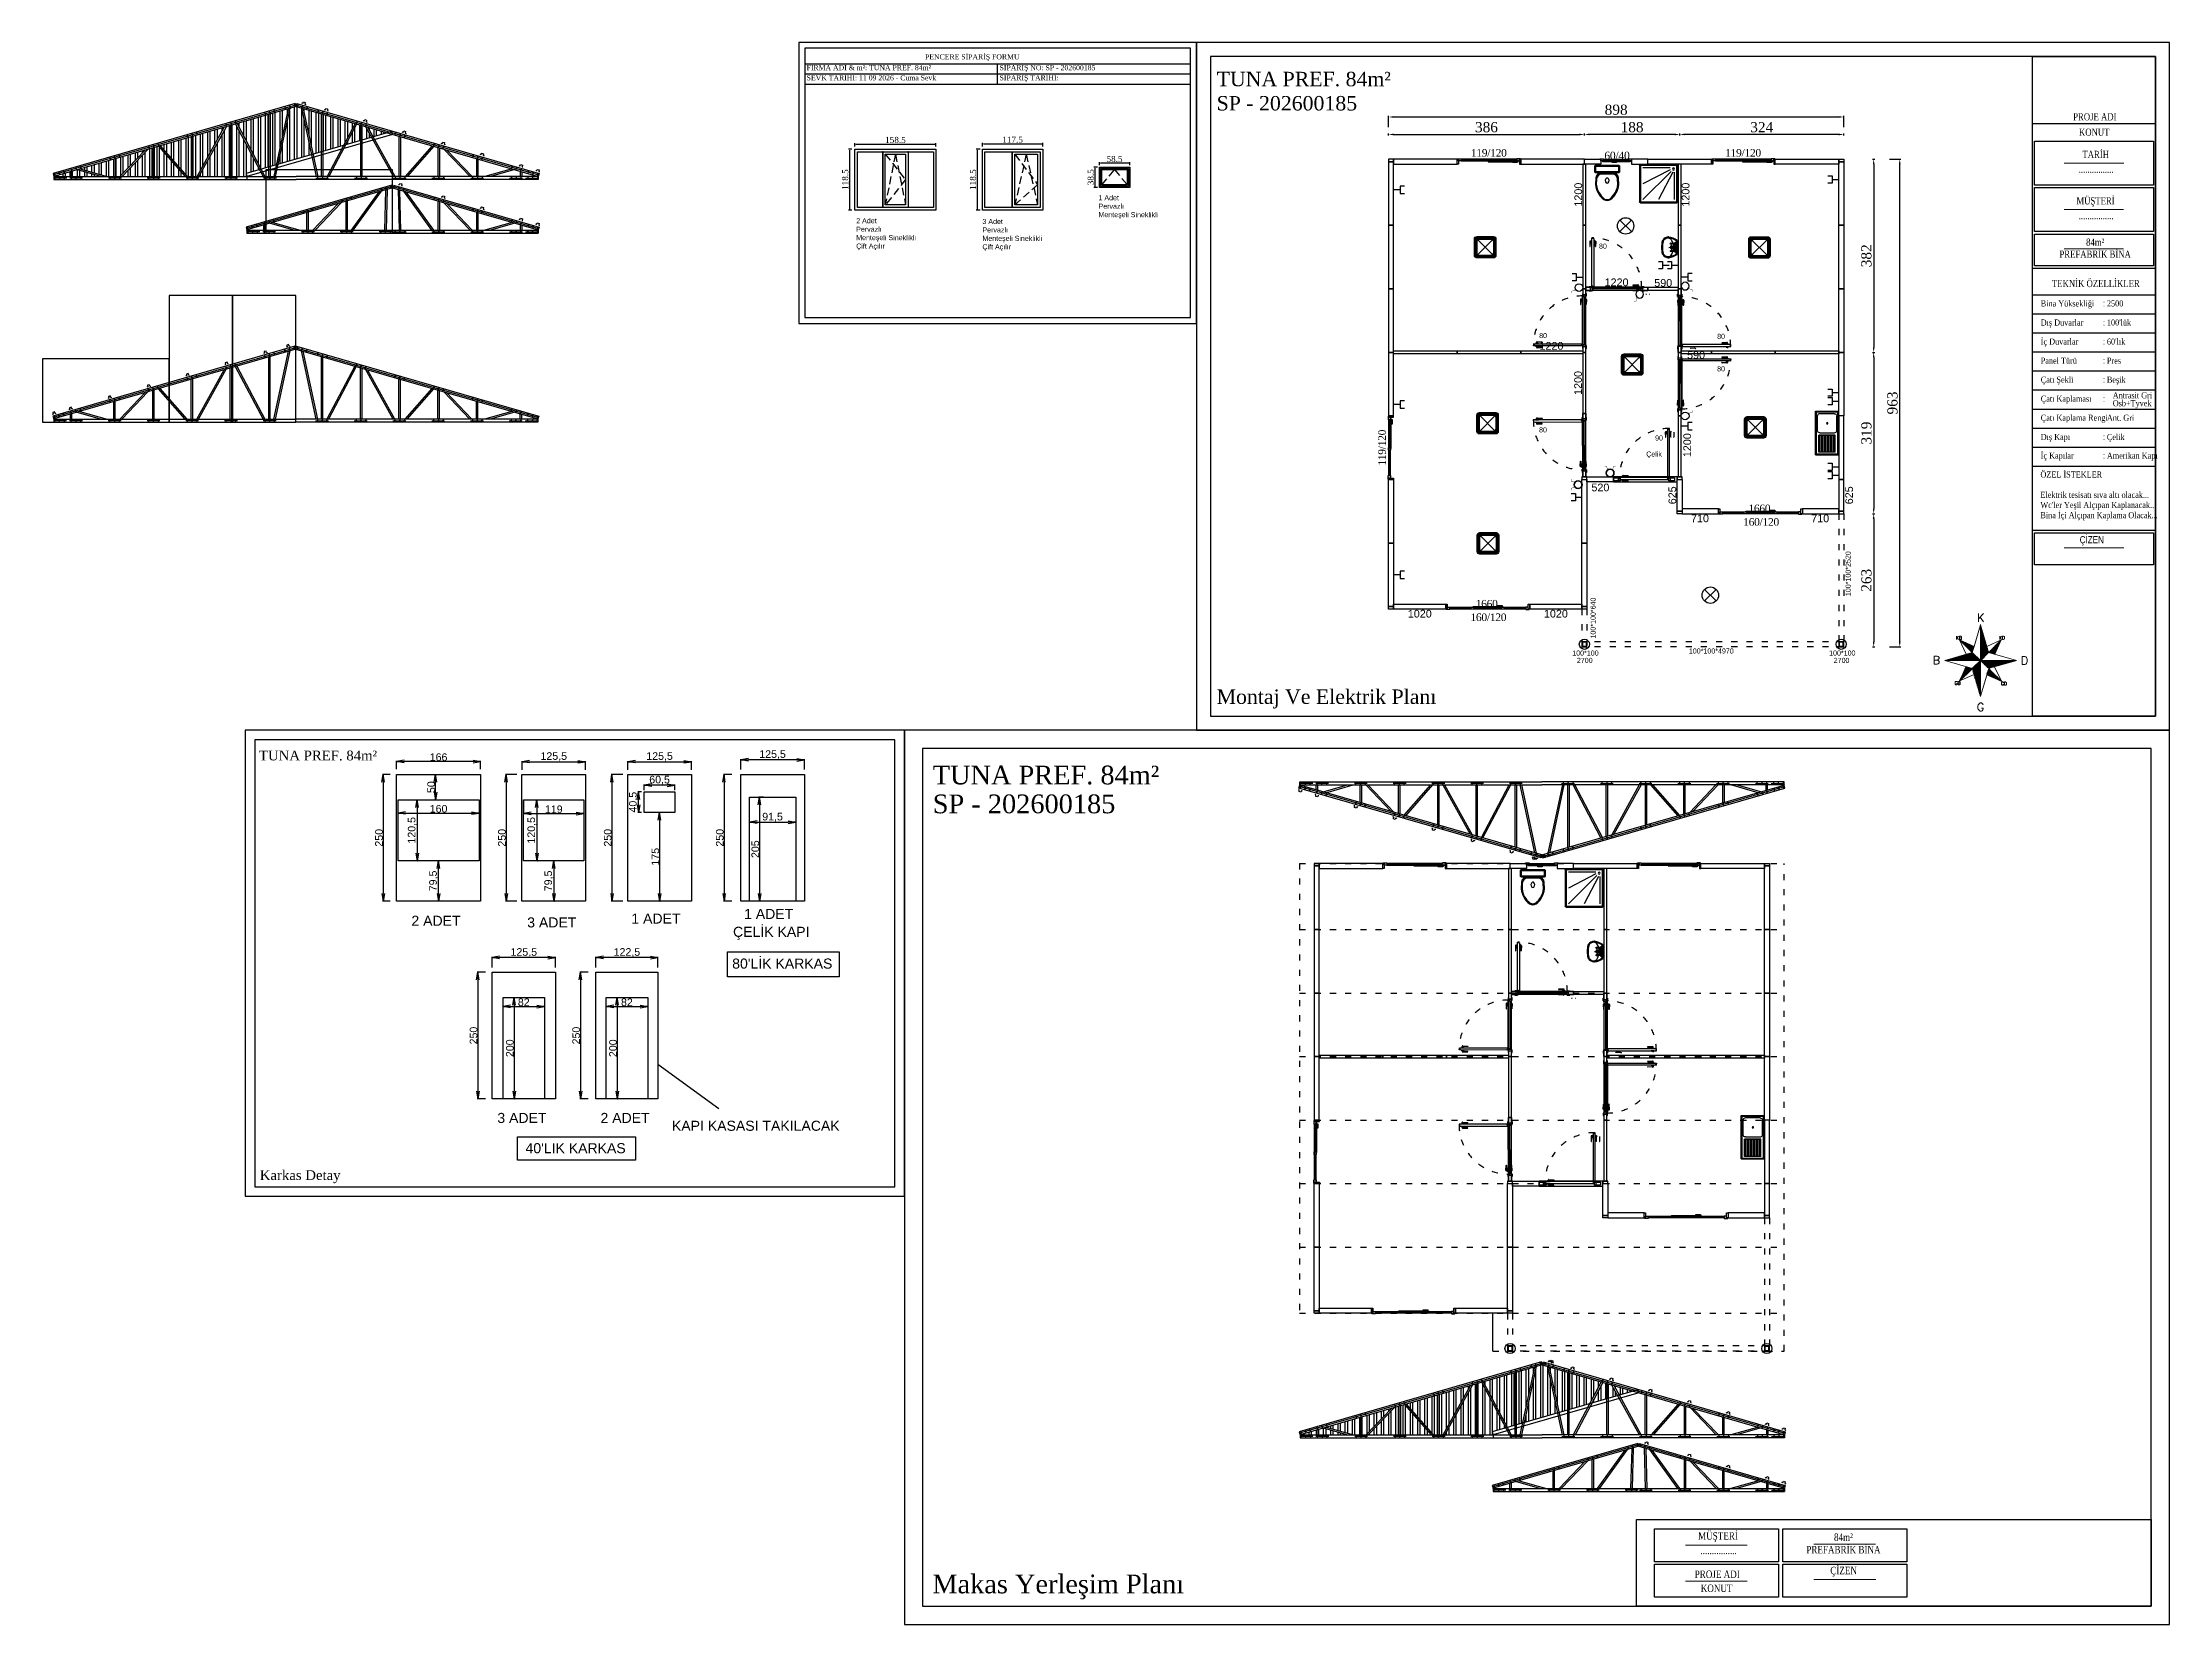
# Model space of a CAD drawing. Header units: millimetres. Extents: x 142629 to 168404, y -211947 to -204319.
# Drawn here: x 142629 to 146827, y -207443 to -204319 of the extents above; entities that cross this region are included whole.
import ezdxf
from ezdxf.enums import TextEntityAlignment as Align

# ---------------------------------------------------------------- set-up
doc = ezdxf.new("R2010")
doc.units = ezdxf.units.MM
for name, pattern in [('ACAD_ISO03W100', [30, 12, -18]), ('ACAD_ISO07W100', [3, 0, -3]), ('DASHED', [0.75, 0.5, -0.25])]:
    doc.linetypes.add(name, pattern=pattern)
doc.layers.add('-YAZI', color=7, linetype='Continuous', lineweight=15)
for name, color, linetype in [('1', 250, 'Continuous'), ('Block1', 255, 'Continuous'), ('DUVAR', 7, 'Continuous'), ('KAPI-PEN', 3, 'Continuous'), ('KAPILAR', 42, 'Continuous'), ('OLCU', 2, 'Continuous'), ('TEFRIS', 4, 'Continuous'), ('ZEMİN', 191, 'Continuous'), ('ÖLÇÜLENDİRME', 121, 'Continuous')]:
    doc.layers.add(name, color=color, linetype=linetype)
doc.styles.add('133', font='times.ttf')
doc.styles.add('COMPLEX', font='complex', dxfattribs={"width": 1.2, "height": 1})
doc.styles.add('metin', font='palabi.ttf')
doc.styles.get("Standard").update_dxf_attribs({"font": 'arial.ttf'})
doc.dimstyles.new('ISO-25$0', dxfattribs={"dimtxt": 15, "dimasz": 15, "dimexe": 1.25, "dimexo": 0.625, "dimtad": 1, "dimtoh": 1, "dimtxsty": 'Standard', "dimblk": 'OPEN', "dimcen": 2.5, "dimclrd": 4, "dimclre": 4, "dimclrt": 4, "dimadec": 0, "dimazin": 0, "dimtfac": 1, "dimtmove": 0, "dimatfit": 3, "dimfxl": 1, "dimlwe": -1, "dimarcsym": 0})
doc.dimstyles.new('MAKAS', dxfattribs={"dimscale": 20, "dimtxt": 1.3, "dimasz": 1, "dimexe": 0.3, "dimexo": 0.3, "dimgap": 0.1, "dimtad": 1, "dimrnd": 1, "dimzin": 12, "dimdsep": 46, "dimlunit": 6, "dimtxsty": '133', "dimcen": 0.8, "dimdle": 0.0005, "dimclrd": 4, "dimclre": 6, "dimclrt": 2, "dimazin": 3, "dimtfac": 1, "dimtmove": 0, "dimatfit": 2, "dimldrblk": 'DOTSMALL', "dimfxl": 1, "dimtolj": 1, "dimtzin": 0, "dimarcsym": 0})
doc.dimstyles.new('Metin SARI', dxfattribs={"dimscale": 20, "dimtxt": 1, "dimasz": 0.5, "dimexe": 0.1, "dimexo": 0.1, "dimgap": 0.2, "dimtad": 1, "dimrnd": 1, "dimzin": 12, "dimdsep": 46, "dimlunit": 6, "dimtxsty": 'metin', "dimcen": 0.8, "dimdle": 0.0005, "dimclrd": 7, "dimclre": 165, "dimclrt": 165, "dimazin": 3, "dimtfac": 1, "dimtmove": 0, "dimatfit": 2, "dimfxl": 1, "dimfxlon": 1, "dimtolj": 1, "dimtzin": 0, "dimlwe": -1, "dimarcsym": 0})

msp = doc.modelspace()

# ---------------------------------------------------------------- texts
at = {"layer": '-YAZI', "attachment_point": 1, "style": '133'}
for s, width, gutter_width, heights, insert, char_height in [('{\\W0.8;PROJE ADI}', 88.24311, 1.779, [36.545], (146637.272, -204458.254), 14.23401), ('{\\W0.8;KONUT}', 88.24311, 1.779, [36.545], (146648.784, -204488.7), 14.23401), ('{\\W0.8;TARİH}', 88.24311, 1.779, [36.545], (146655.532, -204532.544), 14.23401), ('{\\W0.8;................}', 88.24311, 1.779, [36.545], (146648.218, -204561.776), 14.23401), ('{\\W0.8;MÜŞTERİ}', 88.24311, 1.779, [36.545], (146643.73, -204624.218), 14.23401), ('{\\W0.8;................}', 88.24311, 1.779, [36.545], (146648.218, -204653.45), 14.23401), ('\\pxqc;{\\W0.8;84m² \\PPREFABRİK BİNA}', 203.44501, 1.779, [72.618], (146578.935, -204705.86), 14.23401), ('{\\W0.8;TEKNİK ÖZELLİKLER}', 203.44501, 1.779, [72.618], (146595.387, -204787.536), 14.23401), ('{\\W0.8;Bina Yüksekliği  }', 112.89852, 1.505, [30.92], (146573.258, -204827.966), 12.04291), ('{\\W0.8;2500}', 112.89852, 1.505, [30.92], (146703.867, -204827.966), 12.04291), ('{\\W0.8;Dış Duvarlar}', 112.89852, 1.505, [30.92], (146573.258, -204865.598), 12.04291), ("{\\W0.8;100'lük}", 112.89852, 1.505, [30.92], (146703.867, -204865.598), 12.04291), ('{\\W0.8;İç Duvarlar}', 112.89852, 1.505, [30.92], (146573.258, -204903.23), 12.04291), ("{\\W0.8;60'lık}", 112.89852, 1.505, [30.92], (146703.867, -204903.23), 12.04291), ('{\\W0.8;Panel Türü}', 112.89852, 1.505, [30.92], (146573.258, -204940.862), 12.04291), ('{\\W0.8;Çatı Şekli}', 112.89852, 1.505, [30.92], (146573.258, -204978.494), 12.04291), ('{\\W0.8;Pres}', 112.89852, 1.505, [30.92], (146703.867, -204940.862), 12.04291), ('{\\W0.8;Beşik}', 112.89852, 1.505, [30.92], (146703.867, -204978.494), 12.04291), ('{\\W0.8;Çatı Kaplaması}', 112.89852, 1.505, [30.92], (146573.258, -205016.126), 12.04291), ('{\\W0.8;Antrasit Gri}', 112.89852, 1.505, [30.92], (146715.447, -205009.398), 12.04291), ('{\\W0.8;Çatı Kaplama Rengi}', 229.26118, 1.505, [82.734], (146573.258, -205053.758), 12.04291), ('{\\W0.8;Ant. Gri}', 112.89852, 1.505, [30.92], (146703.867, -205053.758), 12.04291), ('{\\W0.8;Osb+Tyvek}', 112.89852, 1.505, [30.92], (146715.447, -205025.007), 12.04291), ('{\\W0.8;Dış Kapı}', 112.89852, 1.505, [30.92], (146573.258, -205091.705), 12.04291), ('{\\W0.8;Çelik}', 112.89852, 1.505, [30.92], (146703.867, -205091.705), 12.04291), ('{\\W0.8;İç Kapılar}', 112.89852, 1.505, [30.92], (146573.258, -205128.544), 12.04291), ('{\\W0.8;Amerikan Kapı}', 112.89852, 1.505, [30.92], (146703.867, -205128.544), 12.04291), ("{\\W0.8;ÖZEL İSTEKLER\\P\\PElektrik tesisatı sıva altı olacak...\\PWc'ler Yeşil Alçıpan Kaplanacak...\\PBina İçi Alçıpan Kaplama Olacak...}", 264.15933, 1.022, [190.13], (146572.665, -205165.782), 12.04291), ('{\\W0.8;MÜŞTERİ}', 88.24311, 1.779, [36.545], (145896.926, -207260.485), 14.80337), ('\\pxqc;{\\W0.8;84m² \\PPREFABRİK BİNA}', 203.44501, 1.779, [72.618], (146082.033, -207263.018), 14.80337), ('{\\W0.8;................}', 88.24311, 1.779, [36.545], (145901.594, -207288.925), 14.80337), ('\\pxqc;{\\W0.8;ÇİZEN}', 203.44501, 1.779, [27.884], (146082.416, -207328.784), 14.80337), ('{\\W0.8;PROJE ADI}', 88.24311, 1.779, [36.545], (145890.21, -207336.182), 14.80337), ('{\\W0.8;KONUT}', 88.24311, 1.779, [36.545], (145902.183, -207363.841), 14.80337)]:
    msp.add_mtext_dynamic_manual_height_columns(s, width=width, gutter_width=gutter_width, heights=heights, dxfattribs=dict(at, insert=insert, char_height=char_height))
at = {"layer": '-YAZI', "attachment_point": 1}
for s, width, gutter_width, heights, insert, char_height in [('{\\W0.8;:}', 112.89852, 1.505, [30.92], (146696.341, -204827.966), 12.0429), ('{\\W0.8;:}', 112.89852, 1.505, [30.92], (146696.341, -204865.598), 12.0429), ('{\\W0.8;:}', 112.89852, 1.505, [30.92], (146696.341, -204903.23), 12.0429), ('{\\W0.8;:}', 112.89852, 1.505, [30.92], (146696.341, -204940.862), 12.0429), ('{\\W0.8;:}', 112.89852, 1.505, [30.92], (146696.341, -204978.494), 12.0429), ('{\\W0.8;:}', 112.89852, 1.505, [30.92], (146696.341, -205016.126), 12.0429), ('{\\W0.8;:}', 112.89852, 1.505, [30.92], (146696.341, -205053.758), 12.0429), ('{\\W0.8;:}', 112.89852, 1.505, [30.92], (146696.341, -205091.705), 12.0429), ('{\\W0.8;:}', 112.89852, 1.505, [30.92], (146696.341, -205128.544), 12.0429), ('\\pxqc;{\\W0.8;ÇİZEN}', 203.44501, 1.779, [27.884], (146572.258, -205293.407), 14.23401)]:
    msp.add_mtext_dynamic_manual_height_columns(s, width=width, gutter_width=gutter_width, heights=heights, dxfattribs=dict(at, insert=insert, char_height=char_height))
at = {"linetype": 'Continuous', "lineweight": 25, "style": '133'}
for s, height, p in [('TUNA PREF. 84m²', 28.4827, (144946.459, -204405.085)), ('SP - 202600185', 28.4827, (144946.459, -204452.892)), ('Montaj Ve Elektrik Planı', 28.4827, (144946.459, -205624.788)), ('TUNA PREF. 84m²', 19.2935, (143055.991, -205736.354)), ('TUNA PREF. 84m²', 37.02752, (144386.028, -205783.778)), ('SP - 202600185', 37.02752, (144386.028, -205840.767)), ('Karkas Detay', 19.2935, (143057.616, -206565.021)), ('Makas Yerleşim Planı', 37.02752, (144385.305, -207381.252))]:
    msp.add_text(s, height=height, dxfattribs=at).set_placement(p)
at = {"color": 0, "lineweight": 9, "style": 'COMPLEX'}
for s, height, p in [('K', 16.144, (146455.033, -205454.44)), ('KB', 6.4576, (146411.872, -205494.495)), ('KD', 6.4576, (146496.92, -205494.326)), ('B', 16.144, (146367.263, -205538.513)), ('D', 16.144, (146541.29, -205539.038)), ('GB', 6.4576, (146409.092, -205583.703)), ('GD', 6.4576, (146500.652, -205584.798)), ('G', 16.144, (146454.545, -205631.065))]:
    msp.add_text(s, height=height, dxfattribs=at).set_placement(p, align=Align.MIDDLE)
at = {"linetype": 'Continuous', "lineweight": 25}
for s, height, p in [('2 ADET', 19.8349, (143356.934, -206062.97)), ('3 ADET', 19.8349, (143585.522, -206066.266)), ('1 ADET', 19.8349, (143791.08, -206058.683)), ('ÇELİK KAPI', 19.8349, (143991.815, -206084.819)), ('1 ADET', 19.8349, (144013.618, -206049.54)), ("80'LİK KARKAS", 19.83492, (143990.117, -206147.536)), ('3 ADET', 19.8349, (143526.535, -206452.337)), ('2 ADET', 19.8349, (143730.134, -206452.337)), ('KAPI KASASI TAKILACAK', 19.83492, (143871.181, -206467.856)), ("40'LIK KARKAS", 19.83492, (143582.125, -206512.124))]:
    msp.add_text(s, height=height, dxfattribs=at).set_placement(p)
at = {"color": 7, "lineweight": 50, "insert": (145711.776, -204549.795), "char_height": 15.2174, "attachment_point": 7, "style": 'metin'}
msp.add_mtext_dynamic_manual_height_columns('\\pxsm1,ql;{\\T0.95;60/40}', width=68.96525, gutter_width=61.661, heights=[0], dxfattribs=at)
at = {"color": 0, "ltscale": 5, "char_height": 10, "attachment_point": 1}
for s, insert in [('1 Adet\\PPervazlı\\PMenteşeli Sineklikli', (144713.216, -204620.326)), ('2 Adet\\PPervazlı\\PMenteşeli Sineklikli\\PÇift Açılır', (144234.901, -204665.705)), ('3 Adet\\PPervazlı\\PMenteşeli Sineklikli\\PÇift Açılır', (144484.097, -204667.106))]:
    msp.add_mtext(s, dxfattribs=dict(at, insert=insert))
at = {"layer": '1', "color": 0, "lineweight": 25}
for s, p in [('1200', (145667.949, -204642.782)), ('1200', (145879.78, -204642.782)), ('1200', (145667.569, -205014.654)), ('1200', (145882.989, -205137.581)), ('625', (145853.651, -205230.611)), ('625', (146202.639, -205230.611))]:
    msp.add_text(s, height=15.2174, rotation=90, dxfattribs=at).set_placement(p)
for s, p in [('1220', (145712.278, -204799.897)), ('590', (145810.324, -204800.998)), ('1220', (145583.778, -204925.397)), ('590', (145875.131, -204943.411)), ('520', (145686.245, -205204.981)), ('710', (145882.821, -205266.03)), ('710', (146120.172, -205266.03)), ('1020', (145323.799, -205454.28)), ('1020', (145592.549, -205454.28))]:
    msp.add_text(s, height=15.2174, dxfattribs=at).set_placement(p)
at = {"layer": '1', "color": 0, "lineweight": 50, "char_height": 15, "style": 'metin'}
for s, insert, attachment_point in [('\\pxsm1;{\\T0.95;119/120}', (145448.277, -204529.097), 1), ('\\pxsm1;{\\T0.95;119/120}', (145950.277, -204529.097), 1), ('\\pxsm1;{\\T0.95;160/120}', (145985.906, -205273.173), 7), ('\\pxsm1,ql;{\\T0.95;1660}', (145996.319, -205246.434), 7), ('\\pxsm1,ql;{\\T0.95;1660}', (145457.944, -205434.684), 7), ('\\pxsm1;{\\T0.95;160/120}', (145447.531, -205461.423), 7)]:
    msp.add_mtext_dynamic_manual_height_columns(s, width=105.60789, gutter_width=61.661, heights=[0], dxfattribs=dict(at, insert=insert, attachment_point=attachment_point))
at = {"layer": '1', "color": 0, "lineweight": 50, "insert": (145265.552, -205154.275), "char_height": 15, "attachment_point": 1, "rotation": 90, "style": 'metin'}
msp.add_mtext_dynamic_manual_height_columns('\\pxsm1;{\\T0.95;119/120}', width=105.60789, gutter_width=61.661, heights=[0], dxfattribs=at)
at = {"layer": 'Block1', "color": 0, "linetype": 'Continuous'}
for rotation, p in [(0.069107, (145701.193, -204725.898)), (359.930893, (145583.089, -204902.404)), (0.069107, (145934.457, -204903.923)), (359.930893, (145934.445, -204968.111)), (0.069107, (145582.949, -205088.633))]:
    msp.add_text('80', height=10, rotation=rotation, dxfattribs=at).set_placement(p)
for s, p in [('90', (145811.984, -205104.719)), ('Çelik', (145794.414, -205136.399))]:
    msp.add_text(s, height=10, dxfattribs=at).set_placement(p)
at = {"layer": 'Block1', "linetype": 'Continuous', "char_height": 10, "attachment_point": 1, "style": '133'}
for s, insert in [('{\\C0;PENCERE SİPARİŞ FORMU }', (144370.719, -204342.021)), ('{\\C0;FİRMA ADI & m²: TUNA PREF. 84\\fTimes New Roman|b0|i0|c162|p18;m²}', (144137.014, -204363.378)), ('{\\C0;SEVK TARİHİ: 11 09 2026 - Cuma Sevk }', (144137.014, -204383.378)), ('{\\C0;SİPARİŞ NO: SP - 202600185}', (144517.914, -204363.378)), ('{\\C0;SİPARİŞ TARİHİ:}', (144517.914, -204383.378))]:
    msp.add_mtext_dynamic_manual_height_columns(s, width=311.93443, gutter_width=12.5, heights=[0], dxfattribs=dict(at, insert=insert))
at = {"layer": 'Block1', "linetype": 'Continuous', "char_height": 10, "attachment_point": 1, "rotation": 90}
for s, insert in [('{\\C0;100*100*2520}', (146188.021, -205411.926)), ('{\\C0;100*100*640}', (145684.591, -205495.622))]:
    msp.add_mtext_dynamic_manual_height_columns(s, width=30.9087, gutter_width=12.5, heights=[0], dxfattribs=dict(at, insert=insert))
at = {"layer": 'Block1', "linetype": 'Continuous', "char_height": 10, "attachment_point": 1}
for s, insert in [('{\\C0;100*100}', (145648.492, -205519.366)), ('{\\C0;100*100*4970}', (145878.711, -205515.299)), ('{\\C0;100*100}', (146155.492, -205519.366)), ('{\\C0;2700}', (145657.554, -205533.872)), ('{\\C0;2700}', (146164.554, -205533.872))]:
    msp.add_mtext_dynamic_manual_height_columns(s, width=30.9087, gutter_width=12.5, heights=[0], dxfattribs=dict(at, insert=insert))

# ---------------------------------------------------------------- blocks, each defined once
blk = doc.blocks.new('_Open')
at = {"color": 0, "linetype": 'ByBlock', "lineweight": -2}
for p, q in [((-1, 0.17), (0, 0)), ((-1, -0.17), (0, 0)), ((0, 0), (-1, 0))]:
    blk.add_line(p, q, dxfattribs=at)
blk = doc.blocks.new('*D1886')
at = {"layer": 'Defpoints', "color": 0, "transparency": 16777216}
for p in [(143368.3, -205814.2), (143368.3, -205934.7), (143368.3, -205934.7)]:
    blk.add_point(p, dxfattribs=at)
at = {"layer": 'DUVAR', "color": 4, "transparency": 16777216}
for p, q in [((143368.9, -205814.2), (143369.6, -205814.2)), ((143368.9, -205934.7), (143369.6, -205934.7))]:
    blk.add_line(p, q, dxfattribs=at)
at = {"layer": 'DUVAR', "color": 4, "lineweight": -2, "transparency": 16777216}
blk.add_line((143368.3, -205829.2), (143368.3, -205919.7), dxfattribs=at)
at = {"layer": 'DUVAR', "color": 4, "lineweight": -2, "transparency": 16777216, "xscale": 15, "yscale": 15, "zscale": 15}
for p, rotation in [((143368.3, -205814.2), 90), ((143368.3, -205934.7), 270)]:
    blk.add_blockref('_Open', p, dxfattribs=dict(at, rotation=rotation))
at = {"layer": 'DUVAR', "color": 4, "transparency": 16777216, "insert": (143358.7, -205874.4), "char_height": 15, "attachment_point": 5, "rotation": 90}
blk.add_mtext('120,5', dxfattribs=at)
blk = doc.blocks.new('*D1887')
at = {"layer": 'Defpoints', "color": 0, "transparency": 16777216}
for p in [(143330.5, -205840.3), (143490.5, -205840.3), (143490.5, -205840.3)]:
    blk.add_point(p, dxfattribs=at)
at = {"layer": 'DUVAR', "color": 4, "transparency": 16777216}
for p, q in [((143330.5, -205839.7), (143330.5, -205839)), ((143490.5, -205839.7), (143490.5, -205839))]:
    blk.add_line(p, q, dxfattribs=at)
at = {"layer": 'DUVAR', "color": 4, "lineweight": -2, "transparency": 16777216}
blk.add_line((143345.5, -205840.3), (143475.5, -205840.3), dxfattribs=at)
at = {"layer": 'DUVAR', "color": 4, "lineweight": -2, "transparency": 16777216, "xscale": 15, "yscale": 15, "zscale": 15, "rotation": 180}
blk.add_blockref('_Open', (143330.5, -205840.3), dxfattribs=at)
at = {"layer": 'DUVAR', "color": 4, "lineweight": -2, "transparency": 16777216, "xscale": 15, "yscale": 15, "zscale": 15}
blk.add_blockref('_Open', (143490.5, -205840.3), dxfattribs=at)
at = {"layer": 'DUVAR', "color": 4, "transparency": 16777216, "insert": (143410.5, -205832), "char_height": 15, "attachment_point": 5}
blk.add_mtext('160', dxfattribs=at)
blk = doc.blocks.new('*D1884')
at = {"layer": 'Defpoints', "color": 0, "transparency": 16777216}
for p in [(143327.5, -205738.4), (143327.5, -205754.5), (143493.5, -205754.5)]:
    blk.add_point(p, dxfattribs=at)
at = {"layer": 'DUVAR', "color": 4, "transparency": 16777216}
for p, q in [((143327.5, -205753.9), (143327.5, -205737.2)), ((143493.5, -205753.9), (143493.5, -205737.2))]:
    blk.add_line(p, q, dxfattribs=at)
at = {"layer": 'DUVAR', "color": 4, "lineweight": -2, "transparency": 16777216}
blk.add_line((143478.5, -205738.4), (143342.5, -205738.4), dxfattribs=at)
at = {"layer": 'DUVAR', "color": 4, "lineweight": -2, "transparency": 16777216, "xscale": 15, "yscale": 15, "zscale": 15, "rotation": 180}
blk.add_blockref('_Open', (143327.5, -205738.4), dxfattribs=at)
at = {"layer": 'DUVAR', "color": 4, "lineweight": -2, "transparency": 16777216, "xscale": 15, "yscale": 15, "zscale": 15}
blk.add_blockref('_Open', (143493.5, -205738.4), dxfattribs=at)
at = {"layer": 'DUVAR', "color": 4, "transparency": 16777216, "insert": (143410.5, -205730.1), "char_height": 15, "attachment_point": 5}
blk.add_mtext('166', dxfattribs=at)
blk = doc.blocks.new('*D1885')
at = {"layer": 'Defpoints', "color": 0, "transparency": 16777216}
for p in [(143315.6, -205764.2), (143301.2, -206014.2), (143315.6, -206014.2)]:
    blk.add_point(p, dxfattribs=at)
at = {"layer": 'DUVAR', "color": 4, "transparency": 16777216}
for p, q in [((143315, -205764.2), (143300, -205764.2)), ((143315, -206014.2), (143300, -206014.2))]:
    blk.add_line(p, q, dxfattribs=at)
at = {"layer": 'DUVAR', "color": 4, "lineweight": -2, "transparency": 16777216}
blk.add_line((143301.2, -205779.2), (143301.2, -205999.2), dxfattribs=at)
at = {"layer": 'DUVAR', "color": 4, "lineweight": -2, "transparency": 16777216, "xscale": 15, "yscale": 15, "zscale": 15}
for p, rotation in [((143301.2, -205764.2), 90), ((143301.2, -206014.2), 270)]:
    blk.add_blockref('_Open', p, dxfattribs=dict(at, rotation=rotation))
at = {"layer": 'DUVAR', "color": 4, "transparency": 16777216, "insert": (143292.9, -205889.2), "char_height": 15, "attachment_point": 5, "rotation": 90}
blk.add_mtext('250', dxfattribs=at)
blk = doc.blocks.new('*D1888')
at = {"layer": 'Defpoints', "color": 0, "transparency": 16777216}
for p in [(143404.2, -205764.2), (143410.5, -205764.2), (143410.5, -205814.2)]:
    blk.add_point(p, dxfattribs=at)
at = {"layer": 'DUVAR', "color": 4, "linetype": 'ACAD_ISO07W100', "transparency": 16777216}
for p, q in [((143409.9, -205764.2), (143403, -205764.2)), ((143409.9, -205814.2), (143403, -205814.2))]:
    blk.add_line(p, q, dxfattribs=at)
at = {"layer": 'DUVAR', "color": 4, "lineweight": -2, "transparency": 16777216}
blk.add_line((143404.2, -205799.2), (143404.2, -205779.2), dxfattribs=at)
at = {"layer": 'DUVAR', "color": 4, "lineweight": -2, "transparency": 16777216, "xscale": 15, "yscale": 15, "zscale": 15}
for p, rotation in [((143404.2, -205764.2), 90), ((143404.2, -205814.2), 270)]:
    blk.add_blockref('_Open', p, dxfattribs=dict(at, rotation=rotation))
at = {"layer": 'DUVAR', "color": 4, "transparency": 16777216, "insert": (143395.9, -205789.2), "char_height": 15, "attachment_point": 5, "rotation": 90}
blk.add_mtext('50', dxfattribs=at)
blk = doc.blocks.new('*D1889')
at = {"layer": 'Defpoints', "color": 0, "transparency": 16777216}
for p in [(143410.5, -205934.7), (143410.5, -205934.7), (143410.5, -206014.2)]:
    blk.add_point(p, dxfattribs=at)
at = {"layer": 'DUVAR', "color": 4, "linetype": 'ACAD_ISO07W100', "transparency": 16777216}
for p, q in [((143411.2, -205934.7), (143411.8, -205934.7)), ((143411.2, -206014.2), (143411.8, -206014.2))]:
    blk.add_line(p, q, dxfattribs=at)
at = {"layer": 'DUVAR', "color": 4, "lineweight": -2, "transparency": 16777216}
blk.add_line((143410.5, -205999.2), (143410.5, -205949.7), dxfattribs=at)
at = {"layer": 'DUVAR', "color": 4, "lineweight": -2, "transparency": 16777216, "xscale": 15, "yscale": 15, "zscale": 15}
for p, rotation in [((143410.5, -205934.7), 90), ((143410.5, -206014.2), 270)]:
    blk.add_blockref('_Open', p, dxfattribs=dict(at, rotation=rotation))
at = {"layer": 'DUVAR', "color": 4, "transparency": 16777216, "insert": (143400.9, -205974.4), "char_height": 15, "attachment_point": 5, "rotation": 90}
blk.add_mtext('79,5', dxfattribs=at)
blk = doc.blocks.new('*D1896')
at = {"layer": 'Defpoints', "color": 0, "transparency": 16777216}
for p in [(143565.9, -205764.2), (143543.9, -206014.2), (143565.9, -206014.2)]:
    blk.add_point(p, dxfattribs=at)
at = {"layer": 'DUVAR', "color": 4, "transparency": 16777216}
for p, q in [((143565.3, -205764.2), (143542.7, -205764.2)), ((143565.3, -206014.2), (143542.7, -206014.2))]:
    blk.add_line(p, q, dxfattribs=at)
at = {"layer": 'DUVAR', "color": 4, "lineweight": -2, "transparency": 16777216}
blk.add_line((143543.9, -205779.2), (143543.9, -205999.2), dxfattribs=at)
at = {"layer": 'DUVAR', "color": 4, "lineweight": -2, "transparency": 16777216, "xscale": 15, "yscale": 15, "zscale": 15}
for p, rotation in [((143543.9, -205764.2), 90), ((143543.9, -206014.2), 270)]:
    blk.add_blockref('_Open', p, dxfattribs=dict(at, rotation=rotation))
at = {"layer": 'DUVAR', "color": 4, "transparency": 16777216, "insert": (143535.6, -205889.2), "char_height": 15, "attachment_point": 5, "rotation": 90}
blk.add_mtext('250', dxfattribs=at)
blk = doc.blocks.new('*D1897')
at = {"layer": 'Defpoints', "color": 0, "transparency": 16777216}
for p in [(143575.2, -205755.5), (143700.7, -205738.9), (143700.7, -205755.5)]:
    blk.add_point(p, dxfattribs=at)
at = {"layer": 'DUVAR', "color": 4, "transparency": 16777216}
for p, q in [((143575.2, -205754.8), (143575.2, -205737.6)), ((143700.7, -205754.8), (143700.7, -205737.6))]:
    blk.add_line(p, q, dxfattribs=at)
at = {"layer": 'DUVAR', "color": 4, "lineweight": -2, "transparency": 16777216}
blk.add_line((143590.2, -205738.9), (143685.7, -205738.9), dxfattribs=at)
at = {"layer": 'DUVAR', "color": 4, "lineweight": -2, "transparency": 16777216, "xscale": 15, "yscale": 15, "zscale": 15, "rotation": 180}
blk.add_blockref('_Open', (143575.2, -205738.9), dxfattribs=at)
at = {"layer": 'DUVAR', "color": 4, "lineweight": -2, "transparency": 16777216, "xscale": 15, "yscale": 15, "zscale": 15}
blk.add_blockref('_Open', (143700.7, -205738.9), dxfattribs=at)
at = {"layer": 'DUVAR', "color": 4, "transparency": 16777216, "insert": (143637.9, -205729.2), "char_height": 15, "attachment_point": 5}
blk.add_mtext('125,5', dxfattribs=at)
blk = doc.blocks.new('*D1898')
at = {"layer": 'Defpoints', "color": 0, "transparency": 16777216}
for p in [(143578.4, -205814.2), (143697.4, -205814.2), (143697.4, -205841.3)]:
    blk.add_point(p, dxfattribs=at)
at = {"layer": 'DUVAR', "color": 4, "transparency": 16777216}
for p, q in [((143578.4, -205814.8), (143578.4, -205842.5)), ((143697.4, -205814.8), (143697.4, -205842.5))]:
    blk.add_line(p, q, dxfattribs=at)
at = {"layer": 'DUVAR', "color": 4, "lineweight": -2, "transparency": 16777216}
blk.add_line((143593.4, -205841.3), (143682.4, -205841.3), dxfattribs=at)
at = {"layer": 'DUVAR', "color": 4, "lineweight": -2, "transparency": 16777216, "xscale": 15, "yscale": 15, "zscale": 15, "rotation": 180}
blk.add_blockref('_Open', (143578.4, -205841.3), dxfattribs=at)
at = {"layer": 'DUVAR', "color": 4, "lineweight": -2, "transparency": 16777216, "xscale": 15, "yscale": 15, "zscale": 15}
blk.add_blockref('_Open', (143697.4, -205841.3), dxfattribs=at)
at = {"layer": 'DUVAR', "color": 4, "transparency": 16777216, "insert": (143637.9, -205833), "char_height": 15, "attachment_point": 5}
blk.add_mtext('119', dxfattribs=at)
blk = doc.blocks.new('*D1899')
at = {"layer": 'Defpoints', "color": 0, "transparency": 16777216}
for p in [(143604.4, -205814.2), (143604.4, -205934.7), (143604.4, -205934.7)]:
    blk.add_point(p, dxfattribs=at)
at = {"layer": 'DUVAR', "color": 4, "transparency": 16777216}
for p, q in [((143605, -205814.2), (143605.6, -205814.2)), ((143605, -205934.7), (143605.6, -205934.7))]:
    blk.add_line(p, q, dxfattribs=at)
at = {"layer": 'DUVAR', "color": 4, "lineweight": -2, "transparency": 16777216}
blk.add_line((143604.4, -205829.2), (143604.4, -205919.7), dxfattribs=at)
at = {"layer": 'DUVAR', "color": 4, "lineweight": -2, "transparency": 16777216, "xscale": 15, "yscale": 15, "zscale": 15}
for p, rotation in [((143604.4, -205814.2), 90), ((143604.4, -205934.7), 270)]:
    blk.add_blockref('_Open', p, dxfattribs=dict(at, rotation=rotation))
at = {"layer": 'DUVAR', "color": 4, "transparency": 16777216, "insert": (143594.8, -205874.4), "char_height": 15, "attachment_point": 5, "rotation": 90}
blk.add_mtext('120,5', dxfattribs=at)
blk = doc.blocks.new('*D1900')
at = {"layer": 'Defpoints', "color": 0, "transparency": 16777216}
for p in [(143637.9, -205934.7), (143637.9, -206014.2), (143637.9, -206014.2)]:
    blk.add_point(p, dxfattribs=at)
at = {"layer": 'DUVAR', "color": 4, "transparency": 16777216}
for p, q in [((143638.5, -205934.7), (143639.2, -205934.7)), ((143638.5, -206014.2), (143639.2, -206014.2))]:
    blk.add_line(p, q, dxfattribs=at)
at = {"layer": 'DUVAR', "color": 4, "lineweight": -2, "transparency": 16777216}
blk.add_line((143637.9, -205949.7), (143637.9, -205999.2), dxfattribs=at)
at = {"layer": 'DUVAR', "color": 4, "lineweight": -2, "transparency": 16777216, "xscale": 15, "yscale": 15, "zscale": 15}
for p, rotation in [((143637.9, -205934.7), 90), ((143637.9, -206014.2), 270)]:
    blk.add_blockref('_Open', p, dxfattribs=dict(at, rotation=rotation))
at = {"layer": 'DUVAR', "color": 4, "transparency": 16777216, "insert": (143628.3, -205974.4), "char_height": 15, "attachment_point": 5, "rotation": 90}
blk.add_mtext('79,5', dxfattribs=at)
blk = doc.blocks.new('*D1901')
at = {"layer": 'Defpoints', "color": 0, "transparency": 16777216}
for p in [(143774.8, -205764.2), (143752.8, -206014.2), (143774.8, -206014.2)]:
    blk.add_point(p, dxfattribs=at)
at = {"layer": 'DUVAR', "color": 4, "transparency": 16777216}
for p, q in [((143774.1, -205764.2), (143751.5, -205764.2)), ((143774.1, -206014.2), (143751.5, -206014.2))]:
    blk.add_line(p, q, dxfattribs=at)
at = {"layer": 'DUVAR', "color": 4, "lineweight": -2, "transparency": 16777216}
blk.add_line((143752.8, -205779.2), (143752.8, -205999.2), dxfattribs=at)
at = {"layer": 'DUVAR', "color": 4, "lineweight": -2, "transparency": 16777216, "xscale": 15, "yscale": 15, "zscale": 15}
for p, rotation in [((143752.8, -205764.2), 90), ((143752.8, -206014.2), 270)]:
    blk.add_blockref('_Open', p, dxfattribs=dict(at, rotation=rotation))
at = {"layer": 'DUVAR', "color": 4, "transparency": 16777216, "insert": (143744.5, -205889.2), "char_height": 15, "attachment_point": 5, "rotation": 90}
blk.add_mtext('250', dxfattribs=at)
blk = doc.blocks.new('*D1902')
at = {"layer": 'Defpoints', "color": 0, "transparency": 16777216}
for p in [(143784, -205755.5), (143909.5, -205738.9), (143909.5, -205755.5)]:
    blk.add_point(p, dxfattribs=at)
at = {"layer": 'DUVAR', "color": 4, "transparency": 16777216}
for p, q in [((143784, -205754.8), (143784, -205737.6)), ((143909.5, -205754.8), (143909.5, -205737.6))]:
    blk.add_line(p, q, dxfattribs=at)
at = {"layer": 'DUVAR', "color": 4, "lineweight": -2, "transparency": 16777216}
blk.add_line((143799, -205738.9), (143894.5, -205738.9), dxfattribs=at)
at = {"layer": 'DUVAR', "color": 4, "lineweight": -2, "transparency": 16777216, "xscale": 15, "yscale": 15, "zscale": 15, "rotation": 180}
blk.add_blockref('_Open', (143784, -205738.9), dxfattribs=at)
at = {"layer": 'DUVAR', "color": 4, "lineweight": -2, "transparency": 16777216, "xscale": 15, "yscale": 15, "zscale": 15}
blk.add_blockref('_Open', (143909.5, -205738.9), dxfattribs=at)
at = {"layer": 'DUVAR', "color": 4, "transparency": 16777216, "insert": (143846.8, -205729.2), "char_height": 15, "attachment_point": 5}
blk.add_mtext('125,5', dxfattribs=at)
blk = doc.blocks.new('*D1905')
at = {"layer": 'Defpoints', "color": 0, "transparency": 16777216}
for p in [(143846.8, -205839.2), (143846.8, -206014.2), (143846.8, -206014.2)]:
    blk.add_point(p, dxfattribs=at)
at = {"layer": 'DUVAR', "color": 4, "lineweight": -2, "transparency": 16777216}
blk.add_line((143846.8, -205854.2), (143846.8, -205999.2), dxfattribs=at)
at = {"layer": 'DUVAR', "color": 4, "transparency": 16777216}
for p, q in [((143847.4, -205839.2), (143848, -205839.2)), ((143847.4, -206014.2), (143848, -206014.2))]:
    blk.add_line(p, q, dxfattribs=at)
at = {"layer": 'DUVAR', "color": 4, "lineweight": -2, "transparency": 16777216, "xscale": 15, "yscale": 15, "zscale": 15}
for p, rotation in [((143846.8, -205839.2), 90), ((143846.8, -206014.2), 270)]:
    blk.add_blockref('_Open', p, dxfattribs=dict(at, rotation=rotation))
at = {"layer": 'DUVAR', "color": 4, "transparency": 16777216, "insert": (143838.5, -205926.7), "char_height": 15, "attachment_point": 5, "rotation": 90}
blk.add_mtext('175', dxfattribs=at)
blk = doc.blocks.new('*D1903')
at = {"layer": 'Defpoints', "color": 0, "transparency": 16777216}
for p in [(143805, -205798.7), (143811.5, -205798.7), (143811.5, -205839.2)]:
    blk.add_point(p, dxfattribs=at)
at = {"layer": 'DUVAR', "color": 4, "transparency": 16777216}
for p, q in [((143810.9, -205798.7), (143803.8, -205798.7)), ((143810.9, -205839.2), (143803.8, -205839.2))]:
    blk.add_line(p, q, dxfattribs=at)
at = {"layer": 'DUVAR', "color": 4, "lineweight": -2, "transparency": 16777216}
blk.add_line((143805, -205824.2), (143805, -205813.7), dxfattribs=at)
at = {"layer": 'DUVAR', "color": 4, "lineweight": -2, "transparency": 16777216, "xscale": 15, "yscale": 15, "zscale": 15}
for p, rotation in [((143805, -205798.7), 90), ((143805, -205839.2), 270)]:
    blk.add_blockref('_Open', p, dxfattribs=dict(at, rotation=rotation))
at = {"layer": 'DUVAR', "color": 4, "transparency": 16777216, "insert": (143795.4, -205818.9), "char_height": 15, "attachment_point": 5, "rotation": 90}
blk.add_mtext('40,5', dxfattribs=at)
blk = doc.blocks.new('*D1904')
at = {"layer": 'Defpoints', "color": 0, "transparency": 16777216}
for p in [(143816.5, -205785.2), (143816.5, -205795.7), (143877, -205795.7)]:
    blk.add_point(p, dxfattribs=at)
at = {"layer": 'DUVAR', "color": 4, "transparency": 16777216}
for p, q in [((143816.5, -205795), (143816.5, -205784)), ((143877, -205795), (143877, -205784))]:
    blk.add_line(p, q, dxfattribs=at)
at = {"layer": 'DUVAR', "color": 4, "lineweight": -2, "transparency": 16777216}
blk.add_line((143862, -205785.2), (143831.5, -205785.2), dxfattribs=at)
at = {"layer": 'DUVAR', "color": 4, "lineweight": -2, "transparency": 16777216, "xscale": 15, "yscale": 15, "zscale": 15, "rotation": 180}
blk.add_blockref('_Open', (143816.5, -205785.2), dxfattribs=at)
at = {"layer": 'DUVAR', "color": 4, "lineweight": -2, "transparency": 16777216, "xscale": 15, "yscale": 15, "zscale": 15}
blk.add_blockref('_Open', (143877, -205785.2), dxfattribs=at)
at = {"layer": 'DUVAR', "color": 4, "transparency": 16777216, "insert": (143846.8, -205775.6), "char_height": 15, "attachment_point": 5}
blk.add_mtext('60,5', dxfattribs=at)
blk = doc.blocks.new('*D1906')
at = {"layer": 'Defpoints', "color": 0, "transparency": 16777216}
for p in [(144007.1, -205735.1), (144007.1, -205755.2), (144132.6, -205755.2)]:
    blk.add_point(p, dxfattribs=at)
at = {"layer": 'DUVAR', "color": 4, "transparency": 16777216}
for p, q in [((144007.1, -205754.6), (144007.1, -205733.8)), ((144132.6, -205754.6), (144132.6, -205733.8))]:
    blk.add_line(p, q, dxfattribs=at)
at = {"layer": 'DUVAR', "color": 4, "lineweight": -2, "transparency": 16777216}
blk.add_line((144117.6, -205735.1), (144022.1, -205735.1), dxfattribs=at)
at = {"layer": 'DUVAR', "color": 4, "lineweight": -2, "transparency": 16777216, "xscale": 15, "yscale": 15, "zscale": 15, "rotation": 180}
blk.add_blockref('_Open', (144007.1, -205735.1), dxfattribs=at)
at = {"layer": 'DUVAR', "color": 4, "lineweight": -2, "transparency": 16777216, "xscale": 15, "yscale": 15, "zscale": 15}
blk.add_blockref('_Open', (144132.6, -205735.1), dxfattribs=at)
at = {"layer": 'DUVAR', "color": 4, "transparency": 16777216, "insert": (144069.8, -205725.4), "char_height": 15, "attachment_point": 5}
blk.add_mtext('125,5', dxfattribs=at)
blk = doc.blocks.new('*D1907')
at = {"layer": 'Defpoints', "color": 0, "transparency": 16777216}
for p in [(143990.2, -205764.2), (143974, -206014.2), (143990.2, -206014.2)]:
    blk.add_point(p, dxfattribs=at)
at = {"layer": 'DUVAR', "color": 4, "transparency": 16777216}
for p, q in [((143989.5, -205764.2), (143972.7, -205764.2)), ((143989.5, -206014.2), (143972.7, -206014.2))]:
    blk.add_line(p, q, dxfattribs=at)
at = {"layer": 'DUVAR', "color": 4, "lineweight": -2, "transparency": 16777216}
blk.add_line((143974, -205779.2), (143974, -205999.2), dxfattribs=at)
at = {"layer": 'DUVAR', "color": 4, "lineweight": -2, "transparency": 16777216, "xscale": 15, "yscale": 15, "zscale": 15}
for p, rotation in [((143974, -205764.2), 90), ((143974, -206014.2), 270)]:
    blk.add_blockref('_Open', p, dxfattribs=dict(at, rotation=rotation))
at = {"layer": 'DUVAR', "color": 4, "transparency": 16777216, "insert": (143965.7, -205889.2), "char_height": 15, "attachment_point": 5, "rotation": 90}
blk.add_mtext('250', dxfattribs=at)
blk = doc.blocks.new('*D1908')
at = {"layer": 'Defpoints', "color": 0, "transparency": 16777216}
for p in [(144052.3, -205809.2), (144044, -206014.2), (144052.3, -206014.2)]:
    blk.add_point(p, dxfattribs=at)
at = {"layer": 'DUVAR', "color": 4, "transparency": 16777216}
for p, q in [((144051.7, -205809.2), (144042.8, -205809.2)), ((144051.7, -206014.2), (144042.8, -206014.2))]:
    blk.add_line(p, q, dxfattribs=at)
at = {"layer": 'DUVAR', "color": 4, "lineweight": -2, "transparency": 16777216}
blk.add_line((144044, -205824.2), (144044, -205999.2), dxfattribs=at)
at = {"layer": 'DUVAR', "color": 4, "lineweight": -2, "transparency": 16777216, "xscale": 15, "yscale": 15, "zscale": 15}
for p, rotation in [((144044, -205809.2), 90), ((144044, -206014.2), 270)]:
    blk.add_blockref('_Open', p, dxfattribs=dict(at, rotation=rotation))
at = {"layer": 'DUVAR', "color": 4, "transparency": 16777216, "insert": (144035.8, -205911.7), "char_height": 15, "attachment_point": 5, "rotation": 90}
blk.add_mtext('205', dxfattribs=at)
blk = doc.blocks.new('*D1909')
at = {"layer": 'Defpoints', "color": 0, "transparency": 16777216}
for p in [(144024.1, -205858.5), (144115.6, -205858.5), (144115.6, -205858.5)]:
    blk.add_point(p, dxfattribs=at)
at = {"layer": 'DUVAR', "color": 4, "transparency": 16777216}
for p, q in [((144024.1, -205857.8), (144024.1, -205857.2)), ((144115.6, -205857.8), (144115.6, -205857.2))]:
    blk.add_line(p, q, dxfattribs=at)
at = {"layer": 'DUVAR', "color": 4, "lineweight": -2, "transparency": 16777216}
blk.add_line((144039.1, -205858.5), (144100.6, -205858.5), dxfattribs=at)
at = {"layer": 'DUVAR', "color": 4, "lineweight": -2, "transparency": 16777216, "xscale": 15, "yscale": 15, "zscale": 15, "rotation": 180}
blk.add_blockref('_Open', (144024.1, -205858.5), dxfattribs=at)
at = {"layer": 'DUVAR', "color": 4, "lineweight": -2, "transparency": 16777216, "xscale": 15, "yscale": 15, "zscale": 15}
blk.add_blockref('_Open', (144115.6, -205858.5), dxfattribs=at)
at = {"layer": 'DUVAR', "color": 4, "transparency": 16777216, "insert": (144069.8, -205848.8), "char_height": 15, "attachment_point": 5}
blk.add_mtext('91,5', dxfattribs=at)
blk = doc.blocks.new('*D1910')
at = {"layer": 'Defpoints', "color": 0, "transparency": 16777216}
for p in [(143516, -206125.7), (143516, -206145.9), (143641.5, -206145.9)]:
    blk.add_point(p, dxfattribs=at)
at = {"layer": 'DUVAR', "color": 4, "transparency": 16777216}
for p, q in [((143516, -206145.2), (143516, -206124.5)), ((143641.5, -206145.2), (143641.5, -206124.5))]:
    blk.add_line(p, q, dxfattribs=at)
at = {"layer": 'DUVAR', "color": 4, "lineweight": -2, "transparency": 16777216}
blk.add_line((143626.5, -206125.7), (143531, -206125.7), dxfattribs=at)
at = {"layer": 'DUVAR', "color": 4, "lineweight": -2, "transparency": 16777216, "xscale": 15, "yscale": 15, "zscale": 15, "rotation": 180}
blk.add_blockref('_Open', (143516, -206125.7), dxfattribs=at)
at = {"layer": 'DUVAR', "color": 4, "lineweight": -2, "transparency": 16777216, "xscale": 15, "yscale": 15, "zscale": 15}
blk.add_blockref('_Open', (143641.5, -206125.7), dxfattribs=at)
at = {"layer": 'DUVAR', "color": 4, "transparency": 16777216, "insert": (143578.7, -206116.1), "char_height": 15, "attachment_point": 5}
blk.add_mtext('125,5', dxfattribs=at)
blk = doc.blocks.new('*D1911')
at = {"layer": 'Defpoints', "color": 0, "transparency": 16777216}
for p in [(143504.1, -206154.8), (143487.9, -206404.8), (143504.1, -206404.8)]:
    blk.add_point(p, dxfattribs=at)
at = {"layer": 'DUVAR', "color": 4, "transparency": 16777216}
for p, q in [((143503.4, -206154.8), (143486.6, -206154.8)), ((143503.4, -206404.8), (143486.6, -206404.8))]:
    blk.add_line(p, q, dxfattribs=at)
at = {"layer": 'DUVAR', "color": 4, "lineweight": -2, "transparency": 16777216}
blk.add_line((143487.9, -206169.8), (143487.9, -206389.8), dxfattribs=at)
at = {"layer": 'DUVAR', "color": 4, "lineweight": -2, "transparency": 16777216, "xscale": 15, "yscale": 15, "zscale": 15}
for p, rotation in [((143487.9, -206154.8), 90), ((143487.9, -206404.8), 270)]:
    blk.add_blockref('_Open', p, dxfattribs=dict(at, rotation=rotation))
at = {"layer": 'DUVAR', "color": 4, "transparency": 16777216, "insert": (143479.6, -206279.8), "char_height": 15, "attachment_point": 5, "rotation": 90}
blk.add_mtext('250', dxfattribs=at)
blk = doc.blocks.new('*D1914')
at = {"layer": 'Defpoints', "color": 0, "transparency": 16777216}
for p in [(143537.7, -206222.3), (143619.7, -206222.3), (143619.7, -206222.3)]:
    blk.add_point(p, dxfattribs=at)
at = {"layer": 'DUVAR', "color": 4, "transparency": 16777216}
for p, q in [((143537.7, -206221.7), (143537.7, -206221.1)), ((143619.7, -206221.7), (143619.7, -206221.1))]:
    blk.add_line(p, q, dxfattribs=at)
at = {"layer": 'DUVAR', "color": 4, "lineweight": -2, "transparency": 16777216}
blk.add_line((143552.7, -206222.3), (143604.7, -206222.3), dxfattribs=at)
at = {"layer": 'DUVAR', "color": 4, "lineweight": -2, "transparency": 16777216, "xscale": 15, "yscale": 15, "zscale": 15, "rotation": 180}
blk.add_blockref('_Open', (143537.7, -206222.3), dxfattribs=at)
at = {"layer": 'DUVAR', "color": 4, "lineweight": -2, "transparency": 16777216, "xscale": 15, "yscale": 15, "zscale": 15}
blk.add_blockref('_Open', (143619.7, -206222.3), dxfattribs=at)
at = {"layer": 'DUVAR', "color": 4, "transparency": 16777216, "insert": (143578.7, -206214.1), "char_height": 15, "attachment_point": 5}
blk.add_mtext('82', dxfattribs=at)
blk = doc.blocks.new('*D1915')
at = {"layer": 'Defpoints', "color": 0, "transparency": 16777216}
for p in [(143559.6, -206204.8), (143559.6, -206404.8), (143559.6, -206404.8)]:
    blk.add_point(p, dxfattribs=at)
at = {"layer": 'DUVAR', "color": 4, "lineweight": -2, "transparency": 16777216}
blk.add_line((143559.6, -206219.8), (143559.6, -206389.8), dxfattribs=at)
at = {"layer": 'DUVAR', "color": 4, "transparency": 16777216}
for p, q in [((143560.2, -206204.8), (143560.8, -206204.8)), ((143560.2, -206404.8), (143560.8, -206404.8))]:
    blk.add_line(p, q, dxfattribs=at)
at = {"layer": 'DUVAR', "color": 4, "lineweight": -2, "transparency": 16777216, "xscale": 15, "yscale": 15, "zscale": 15}
for p, rotation in [((143559.6, -206204.8), 90), ((143559.6, -206404.8), 270)]:
    blk.add_blockref('_Open', p, dxfattribs=dict(at, rotation=rotation))
at = {"layer": 'DUVAR', "color": 4, "transparency": 16777216, "insert": (143551.3, -206304.8), "char_height": 15, "attachment_point": 5, "rotation": 90}
blk.add_mtext('200', dxfattribs=at)
blk = doc.blocks.new('*D1912')
at = {"layer": 'Defpoints', "color": 0, "transparency": 16777216}
for p in [(143721.1, -206125.7), (143721.1, -206145.9), (143843.6, -206145.9)]:
    blk.add_point(p, dxfattribs=at)
at = {"layer": 'DUVAR', "color": 4, "transparency": 16777216}
for p, q in [((143721.1, -206145.2), (143721.1, -206124.5)), ((143843.6, -206145.2), (143843.6, -206124.5))]:
    blk.add_line(p, q, dxfattribs=at)
at = {"layer": 'DUVAR', "color": 4, "lineweight": -2, "transparency": 16777216}
blk.add_line((143828.6, -206125.7), (143736.1, -206125.7), dxfattribs=at)
at = {"layer": 'DUVAR', "color": 4, "lineweight": -2, "transparency": 16777216, "xscale": 15, "yscale": 15, "zscale": 15, "rotation": 180}
blk.add_blockref('_Open', (143721.1, -206125.7), dxfattribs=at)
at = {"layer": 'DUVAR', "color": 4, "lineweight": -2, "transparency": 16777216, "xscale": 15, "yscale": 15, "zscale": 15}
blk.add_blockref('_Open', (143843.6, -206125.7), dxfattribs=at)
at = {"layer": 'DUVAR', "color": 4, "transparency": 16777216, "insert": (143782.3, -206116.1), "char_height": 15, "attachment_point": 5}
blk.add_mtext('122,5', dxfattribs=at)
blk = doc.blocks.new('*D1913')
at = {"layer": 'Defpoints', "color": 0, "transparency": 16777216}
for p in [(143706.7, -206154.8), (143690.5, -206404.8), (143706.7, -206404.8)]:
    blk.add_point(p, dxfattribs=at)
at = {"layer": 'DUVAR', "color": 4, "transparency": 16777216}
for p, q in [((143706, -206154.8), (143689.2, -206154.8)), ((143706, -206404.8), (143689.2, -206404.8))]:
    blk.add_line(p, q, dxfattribs=at)
at = {"layer": 'DUVAR', "color": 4, "lineweight": -2, "transparency": 16777216}
blk.add_line((143690.5, -206169.8), (143690.5, -206389.8), dxfattribs=at)
at = {"layer": 'DUVAR', "color": 4, "lineweight": -2, "transparency": 16777216, "xscale": 15, "yscale": 15, "zscale": 15}
for p, rotation in [((143690.5, -206154.8), 90), ((143690.5, -206404.8), 270)]:
    blk.add_blockref('_Open', p, dxfattribs=dict(at, rotation=rotation))
at = {"layer": 'DUVAR', "color": 4, "transparency": 16777216, "insert": (143682.2, -206279.8), "char_height": 15, "attachment_point": 5, "rotation": 90}
blk.add_mtext('250', dxfattribs=at)
blk = doc.blocks.new('*D1916')
at = {"layer": 'Defpoints', "color": 0, "transparency": 16777216}
for p in [(143741.3, -206222.3), (143823.3, -206222.3), (143823.3, -206222.3)]:
    blk.add_point(p, dxfattribs=at)
at = {"layer": 'DUVAR', "color": 4, "transparency": 16777216}
for p, q in [((143741.3, -206221.7), (143741.3, -206221.1)), ((143823.3, -206221.7), (143823.3, -206221.1))]:
    blk.add_line(p, q, dxfattribs=at)
at = {"layer": 'DUVAR', "color": 4, "lineweight": -2, "transparency": 16777216}
blk.add_line((143756.3, -206222.3), (143808.3, -206222.3), dxfattribs=at)
at = {"layer": 'DUVAR', "color": 4, "lineweight": -2, "transparency": 16777216, "xscale": 15, "yscale": 15, "zscale": 15, "rotation": 180}
blk.add_blockref('_Open', (143741.3, -206222.3), dxfattribs=at)
at = {"layer": 'DUVAR', "color": 4, "lineweight": -2, "transparency": 16777216, "xscale": 15, "yscale": 15, "zscale": 15}
blk.add_blockref('_Open', (143823.3, -206222.3), dxfattribs=at)
at = {"layer": 'DUVAR', "color": 4, "transparency": 16777216, "insert": (143782.3, -206214.1), "char_height": 15, "attachment_point": 5}
blk.add_mtext('82', dxfattribs=at)
blk = doc.blocks.new('*D1917')
at = {"layer": 'Defpoints', "color": 0, "transparency": 16777216}
for p in [(143763.2, -206204.8), (143763.2, -206404.8), (143763.2, -206404.8)]:
    blk.add_point(p, dxfattribs=at)
at = {"layer": 'DUVAR', "color": 4, "lineweight": -2, "transparency": 16777216}
blk.add_line((143763.2, -206219.8), (143763.2, -206389.8), dxfattribs=at)
at = {"layer": 'DUVAR', "color": 4, "transparency": 16777216}
for p, q in [((143763.8, -206204.8), (143764.4, -206204.8)), ((143763.8, -206404.8), (143764.4, -206404.8))]:
    blk.add_line(p, q, dxfattribs=at)
at = {"layer": 'DUVAR', "color": 4, "lineweight": -2, "transparency": 16777216, "xscale": 15, "yscale": 15, "zscale": 15}
for p, rotation in [((143763.2, -206204.8), 90), ((143763.2, -206404.8), 270)]:
    blk.add_blockref('_Open', p, dxfattribs=dict(at, rotation=rotation))
at = {"layer": 'DUVAR', "color": 4, "transparency": 16777216, "insert": (143754.9, -206304.8), "char_height": 15, "attachment_point": 5, "rotation": 90}
blk.add_mtext('200', dxfattribs=at)
blk = doc.blocks.new('omega')
at = {"layer": 'Block1', "color": 1}
for p, q in [((32355, 6698), (32368, 6729)), ((32368, 6729), (32403, 6718)), ((32403, 6718), (32397, 6685)), ((32355, 6698), (32338, 6703)), ((32397, 6685), (32415, 6680))]:
    blk.add_line(p, q, dxfattribs=at)
blk = doc.blocks.new('1660')
at = {"layer": 'Block1', "color": 7}
for p, q in [((136649.9, -210549.2), (136692.4, -210549.2)), ((136697.4, -210549.2), (136752.4, -210549.2)), ((136757.4, -210549.2), (136799.9, -210549.2))]:
    blk.add_line(p, q, dxfattribs=at)
for points in [[(136644.9, -210551), (136649.9, -210551), (136649.9, -210546.5), (136642.9, -210546.5), (136642.9, -210547.5), (136644.9, -210547.5), (136644.9, -210551)], [(136752.1, -210552.5), (136752.1, -210553.3), (136744.1, -210553.3), (136744.1, -210554.3), (136753.1, -210554.3), (136753.1, -210552.5), (136752.1, -210552.5)], [(136804.9, -210551), (136799.9, -210551), (136799.9, -210546.5), (136806.9, -210546.5), (136806.9, -210547.5), (136804.9, -210547.5), (136804.9, -210551)]]:
    blk.add_lwpolyline(points, dxfattribs=at)
for points in [[(136799.9, -210547.5), (136649.9, -210547.5), (136649.9, -210551), (136799.9, -210551)], [(136692.4, -210551), (136697.4, -210551), (136697.4, -210547.5), (136692.4, -210547.5)], [(136754.9, -210551), (136695.9, -210551), (136695.9, -210552.5), (136754.9, -210552.5)], [(136752.4, -210551), (136757.4, -210551), (136757.4, -210547.5), (136752.4, -210547.5)]]:
    blk.add_lwpolyline(points, close=True, dxfattribs=at)
at = {"layer": 'KAPI-PEN', "color": 175, "true_color": 0x4554a5}
for points in [[(136641.9, -210557.5), (136644.9, -210557.5), (136644.9, -210547.5), (136641.9, -210547.5)], [(136804.9, -210557.5), (136807.9, -210557.5), (136807.9, -210547.5), (136804.9, -210547.5)]]:
    blk.add_lwpolyline(points, close=True, dxfattribs=at)
blk = doc.blocks.new('1250')
at = {"layer": 'Block1', "color": 7}
for p, q in [((137474.2, -210534.2), (137524.2, -210534.2)), ((137529.2, -210534.2), (137584.2, -210534.2))]:
    blk.add_line(p, q, dxfattribs=at)
for points in [[(137467.1, -210532.5), (137467.1, -210531.5), (137474.2, -210531.5), (137474.2, -210536), (137469.2, -210536), (137469.2, -210532.5), (137467.1, -210532.5)], [(137584.8, -210537.5), (137584.8, -210539.3), (137575.8, -210539.3), (137575.8, -210538.3), (137583.8, -210538.3), (137583.8, -210537.5), (137584.8, -210537.5)], [(137591.3, -210532.5), (137591.3, -210531.5), (137584.2, -210531.5), (137584.2, -210536), (137589.2, -210536), (137589.2, -210532.5), (137591.3, -210532.5)]]:
    blk.add_lwpolyline(points, dxfattribs=at)
for points in [[(137474.2, -210536), (137584.2, -210536), (137584.2, -210532.5), (137474.2, -210532.5)], [(137524.2, -210532.5), (137529.2, -210532.5), (137529.2, -210536), (137524.2, -210536)], [(137527.7, -210537.5), (137586.7, -210537.5), (137586.7, -210536), (137527.7, -210536)]]:
    blk.add_lwpolyline(points, close=True, dxfattribs=at)
at = {"layer": 'KAPI-PEN', "color": 175, "true_color": 0x4554a5}
for points in [[(137466.4, -210532.5), (137469.2, -210532.5), (137469.2, -210542.5), (137466.4, -210542.5)], [(137589.2, -210542.5), (137591.9, -210542.5), (137591.9, -210532.5), (137589.2, -210532.5)]]:
    blk.add_lwpolyline(points, close=True, dxfattribs=at)
blk = doc.blocks.new('1250 v')
at = {"layer": 'Block1', "color": 7}
blk.add_line((138675.8, -210549.2), (138725.8, -210549.2), dxfattribs=at)
for points in [[(138668.8, -210547.5), (138668.8, -210546.5), (138675.8, -210546.5), (138675.8, -210551), (138670.8, -210551), (138670.8, -210547.5), (138668.8, -210547.5)], [(138700.8, -210552.5), (138701.8, -210552.5), (138701.8, -210554.3), (138692.8, -210554.3), (138692.8, -210553.3), (138700.8, -210553.3), (138700.8, -210552.5)], [(138725.8, -210546.5), (138732.8, -210546.5), (138732.8, -210547.5), (138730.8, -210547.5), (138730.8, -210551), (138725.8, -210551), (138725.8, -210546.5)]]:
    blk.add_lwpolyline(points, dxfattribs=at)
for points in [[(138728.3, -210552.5), (138674.3, -210552.5), (138674.3, -210551), (138728.3, -210551)], [(138675.8, -210547.5), (138725.8, -210547.5), (138725.8, -210551), (138675.8, -210551)]]:
    blk.add_lwpolyline(points, close=True, dxfattribs=at)
at = {"layer": 'KAPI-PEN', "color": 175, "true_color": 0x4554a5}
for points in [[(138670.8, -210557.5), (138638.1, -210557.5), (138638.1, -210547.5), (138670.8, -210547.5)], [(138730.8, -210557.5), (138763.6, -210557.5), (138763.6, -210547.5), (138730.8, -210547.5)]]:
    blk.add_lwpolyline(points, close=True, dxfattribs=at)
blk = doc.blocks.new('duşteknesi')
at = {"layer": 'TEFRIS', "color": 7}
for p, q in [((137461.3, -211042.1), (137461.3, -210970.7)), ((137463.6, -210968.4), (137535, -210968.4)), ((137463.6, -211041.3), (137463.6, -210971.4)), ((137464.3, -210970.7), (137534.2, -210970.7)), ((137523.7, -211030.8), (137468.1, -210975.2)), ((137527, -211029.1), (137499, -210975.2)), ((137530.4, -210975.2), (137530.4, -211029.2)), ((137535, -210971.4), (137535, -211041.3)), ((137537.3, -210970.7), (137537.3, -211042.1)), ((137522, -211034.1), (137468.1, -211006)), ((137535, -211044.4), (137463.6, -211044.4)), ((137534.2, -211042.1), (137464.3, -211042.1)), ((137522.1, -211037.5), (137468.1, -211037.5))]:
    blk.add_line(p, q, dxfattribs=at)
blk.add_circle((137528.4, -211035.5), 2.03, dxfattribs=at)
for centre, radius, start, end in [((137463.6, -210970.7), 2.28, 90, 180), ((137464.3, -210971.4), 0.76, 90, 180), ((137534.2, -210971.4), 0.76, 0, 90), ((137535, -210970.7), 2.28, 0, 90), ((137463.6, -211042.1), 2.28, 180, 270), ((137464.3, -211041.3), 0.76, 180, 270), ((137534.2, -211041.3), 0.76, 270, 0), ((137535, -211042.1), 2.28, 270, 0)]:
    blk.add_arc(centre, radius, start, end, dxfattribs=at)
blk = doc.blocks.new('KLOZET')
at = {"layer": 'TEFRIS', "color": 7}
for p, q in [((137068.5, -211018.5), (137068.5, -211019.7)), ((137093.4, -211018.5), (137093.4, -211019.7))]:
    blk.add_line(p, q, dxfattribs=at)
for points in [[(137087.6, -210966.2, -0.199825), (137104.1, -210995.6), (137103.4, -211009, -0.397632), (137093.4, -211018.5), (137068.5, -211018.5, -0.397632), (137058.5, -211009), (137057.8, -210995.6, -0.199825), (137074.3, -210966.2, -0.284389)], [(137102.2, -210995.7), (137101.6, -211007.1, -0.398989), (137091.7, -211016.6), (137070.2, -211016.6, -0.398989), (137060.2, -211007.1), (137059.6, -210995.7, -0.197715), (137075.3, -210967.8, -0.284389), (137086.6, -210967.8, -0.197715)], [(137106, -211031.5, -0.414214), (137104, -211033.5), (137057.9, -211033.5, -0.414214), (137055.9, -211031.5), (137055.9, -211021.7, -0.414214), (137057.9, -211019.7), (137104, -211019.7, -0.414214), (137106, -211021.7)]]:
    blk.add_lwpolyline(points, format="xyb", close=True, dxfattribs=at)
blk.add_lwpolyline([(137104.1, -211021.6), (137104.1, -211031.6), (137057.8, -211031.6), (137057.8, -211021.6)], close=True, dxfattribs=at)
at = {"layer": 'TEFRIS', "color": 7, "linetype": 'Continuous'}
blk.add_polyline3d([(137081.1, -210998.5, 0), (137083.1, -210999.3, 0), (137084.5, -211001.5, 0), (137084.8, -211004.4, 0), (137083.9, -211007, 0), (137082.1, -211008.6, 0), (137080, -211008.6, 0), (137078.2, -211007, 0), (137077.3, -211004.4, 0), (137077.6, -211001.5, 0), (137079, -210999.3, 0), (137081.1, -210998.5, 0)], dxfattribs=at)
blk = doc.blocks.new('LAVABO')
at = {"layer": 'TEFRIS', "color": 7}
for p, q in [((137270.1, -211037.1), (137275.3, -211042.1)), ((137272.7, -211037), (137271.3, -211035.7)), ((137276.6, -211040.8), (137272.3, -211036.7)), ((137273, -211028.2), (137276.6, -211031.7)), ((137276.6, -211031.7), (137273.2, -211035.3)), ((137284.6, -211030.6), (137275.7, -211039.9)), ((137276.6, -211031.7), (137280.1, -211028.1)), ((137276.6, -211031.7), (137280.3, -211035.1)), ((137285.7, -211031.9), (137277.2, -211040.7)), ((137287, -211033), (137278.5, -211042)), ((137281.3, -211027.4), (137280.1, -211026.2)), ((137281.2, -211027.3), (137285.6, -211031.5)), ((137286.6, -211030), (137281.3, -211025))]:
    blk.add_line(p, q, dxfattribs=at)
for points in [[(137275.2, -211049.4, -0.112842), (137258.7, -211042.7, -0.051406), (137258, -211042.2, -0.218961), (137254.2, -211030.2, -0.113197), (137254.7, -211028.3, -0.122001), (137272.3, -211009.9, -0.113197), (137274.1, -211009.3, -0.218961), (137286.2, -211012.6, -0.051406), (137286.9, -211013.2, -0.112842), (137294.3, -211029.3)], [(137276.9, -211045.7, -0.248162), (137273.2, -211047.4, -0.097547), (137259.9, -211041.4, -0.057084), (137259.2, -211040.7, -0.205938), (137256, -211030.9, -0.12541), (137256.6, -211028.8, -0.11725), (137272.8, -211011.7, -0.12541), (137274.9, -211011, -0.174088), (137283.4, -211012.7, -0.114282), (137285.5, -211014.5, -0.097547), (137292.2, -211027.4, -0.248162), (137290.7, -211031.3)]]:
    blk.add_lwpolyline(points, format="xyb", close=True, dxfattribs=at)
blk.add_lwpolyline([(137283.4, -211012.7, -0.321438), (137286.4, -211022.7, -0.098457), (137279.6, -211034.5, -0.139763), (137268.2, -211041.8, -0.277065), (137258.1, -211039.3)], format="xyb", dxfattribs=at)
for centre, radius in [((137276.6, -211031.7), 2.44), ((137277, -211042.3), 1.95), ((137276.9, -211042.3), 1.6), ((137287.2, -211031.6), 1.95), ((137287.2, -211031.4), 1.6)]:
    blk.add_circle(centre, radius, dxfattribs=at)
for centre, radius, start, end in [((137280.9, -211025.7), 1.29, 357.3912, 270.7717), ((137270.7, -211036.4), 1.29, 359.6473, 266.117), ((137270.7, -211036.4), 0.937, 46.3564, 226.3564), ((137280.7, -211025.6), 0.883, 46.3564, 226.3564)]:
    blk.add_arc(centre, radius, start, end, dxfattribs=at)
blk = doc.blocks.new('EVYE')
at = {"layer": 'TEFRIS'}
for p, q in [((-45.2, 24.7), (40.8, 24.7)), ((-45.2, 24.7), (-45.2, -21.3)), ((-41.7, 23.2), (37.3, 23.2)), ((-40.2, -12.8, -1.5), (-40.2, 16.2, -1.5)), ((-35.4, 21, -1.5), (-7.4, 21, -1.5)), ((35.8, 18.1, -1.7), (1.9, 18.1, -1.7)), ((1.9, 18.1, -1.7), (1.9, -14.6, -1.7)), ((35.8, 15.1, -1.7), (1.9, 15.1, -1.7)), ((35.8, 12.2, -1.7), (1.9, 12.2, -1.7)), ((35.8, 9.2, -1.7), (1.9, 9.2, -1.7)), ((35.8, 6.2, -1.7), (1.9, 6.2, -1.7)), ((35.8, 3.2, -1.7), (1.9, 3.2, -1.7)), ((35.8, 0.3, -1.7), (1.9, 0.3, -1.7)), ((35.8, -14.6, -1.7), (35.8, 18.1, -1.7)), ((40.8, 24.7), (40.8, -21.3)), ((40.8, -21.3), (-45.2, -21.3)), ((37.3, -19.8), (-41.8, -19.8)), ((35.8, -2.7, -1.7), (1.9, -2.7, -1.7)), ((35.8, -5.7, -1.7), (1.9, -5.7, -1.7)), ((35.8, -8.6, -1.7), (1.9, -8.6, -1.7)), ((35.8, -11.6, -1.7), (1.9, -11.6, -1.7)), ((35.8, -14.6, -1.7), (1.9, -14.6, -1.7))]:
    blk.add_line(p, q, dxfattribs=at)
blk.add_circle((-21.4, 1.3, -4.5), 1.49, dxfattribs=at)
for points, invisible_edges in [([(-35.4, 21, -1.5), (-80.6, 20.6, -1.5), (-36.9, 20.8, -1.5)], 3), ([(-36.9, 20.8, -1.5), (-80.6, 20.6, -1.5), (-38.2, 20.1, -1.5)], 3), ([(-38.2, -16.7, -1.5), (-79.5, 21.7, -1.5), (-39.3, -15.6, -1.5)], 3), ([(-39.3, -15.6, -1.5), (-79.5, 21.7, -1.5), (-40, -14.3, -1.5)], 3), ([(-40, -14.3, -1.5), (-79.5, 21.7, -1.5), (-40.2, -12.8, -1.5)], 3), ([(-38.2, 20.1, -1.5), (-79.5, -18.3, -1.5), (-39.3, 19, -1.5)], 3), ([(-39.3, 19, -1.5), (-79.5, -18.3, -1.5), (-40, 17.7, -1.5)], 3), ([(-40, 17.7, -1.5), (-79.5, -18.3, -1.5), (-40.2, 16.2, -1.5)], 3), ([(37.3, 23.2), (40.8, 24.7), (-45.2, 24.7)], 13), ([(37.3, 23.2), (-45.2, 24.7), (37.3, 23.2)], 3), ([(-45.2, 24.7), (-41.7, 23.2), (37.3, 23.2)], 13), ([(-43.6, 22), (-45.2, 24.7), (-43.1, 22.6)], 3), ([(-43.7, -17.8), (-45.2, 24.7), (-43.7, 21.2)], 3), ([(-43.1, 22.6), (-45.2, 24.7), (-42.5, 23)], 3), ([(-42.5, 23), (-45.2, 24.7), (-41.8, 23.2)], 3), ([(-43.7, 21.2), (-45.2, 24.7), (-43.7, 21.2)], 3), ([(-43.7, 21.2), (-45.2, 24.7), (-43.6, 22)], 3), ([(-43.7, -17.8), (-45.2, 24.7), (-43.7, -17.8)], 3), ([(-41.8, 23.2), (40.8, 24.7), (-41.7, 23.2)], 3), ([(-7.4, 21, -1.5), (37.8, 20.6, -1.5), (-5.9, 20.8, -1.5)], 3), ([(-5.9, 20.8, -1.5), (37.8, 20.6, -1.5), (-4.6, 20.1, -1.5)], 3), ([(-4.6, -16.7, -1.5), (36.7, 21.7, -1.5), (-3.5, -15.6, -1.5)], 3), ([(-4.6, 20.1, -1.5), (36.7, -18.3, -1.5), (-3.5, 19, -1.5)], 3), ([(-3.5, -15.6, -1.5), (36.7, 21.7, -1.5), (-2.9, -14.3, -1.5)], 3), ([(-3.5, 19, -1.5), (36.7, -18.3, -1.5), (-2.9, 17.7, -1.5)], 3), ([(-2.9, -14.3, -1.5), (36.7, 21.7, -1.5), (-2.6, -12.8, -1.5)], 3), ([(-2.9, 17.7, -1.5), (36.7, -18.3, -1.5), (-2.6, 16.2, -1.5)], 3), ([(-2.6, -12.8, -1.5), (36.7, 21.7, -1.5), (-2.6, 16.2, -1.5)], 3), ([(1.9, -14.6, -1.7), (1.9, 18.1, -1.7), (35.8, 18.1, -1.7)], 12), ([(38.1, 23), (40.8, 24.7), (37.3, 23.2)], 3), ([(38.7, 22.6), (40.8, 24.7), (38.1, 23)], 3), ([(39.1, 22), (40.8, 24.7), (38.7, 22.6)], 3), ([(39.3, 21.2), (40.8, 24.7), (39.1, 22)], 3), ([(39.3, -17.8), (40.8, -21.3), (40.8, 24.7)], 13), ([(39.3, -17.8), (40.8, 24.7), (39.3, -17.8)], 3), ([(39.3, -17.8), (40.8, 24.7), (39.3, 21.2)], 3), ([(39.3, 21.2), (40.8, 24.7), (39.3, 21.2)], 3), ([(-36.9, -17.4, -1.5), (-80.6, -17.2, -1.5), (-38.2, -16.7, -1.5)], 3), ([(-35.4, -17.6, -1.5), (-80.6, -17.2, -1.5), (-36.9, -17.4, -1.5)], 3), ([(-43.6, -18.6), (-45.2, -21.3), (-43.7, -17.8)], 3), ([(-43.1, -19.2), (-45.2, -21.3), (-43.6, -18.6)], 3), ([(-42.5, -19.6), (-45.2, -21.3), (-43.1, -19.2)], 3), ([(-41.8, -19.8), (-45.2, -21.3), (-42.5, -19.6)], 3), ([(-41.7, -19.8), (-45.2, -21.3), (-41.8, -19.8)], 3), ([(-35.4, -17.6, -1.5), (37.7, -17.6, -1.5), (-7.4, -17.6, -1.5)], 3), ([(-7.4, -17.6, -1.5), (37.8, -17.2, -1.5), (-5.9, -17.4, -1.5)], 3), ([(-5.9, -17.4, -1.5), (37.8, -17.2, -1.5), (-4.6, -16.7, -1.5)], 3), ([(37.3, -19.8), (40.8, -21.3), (38.1, -19.6)], 3), ([(37.3, -19.8), (40.8, -21.3), (37.3, -19.8)], 3), ([(38.1, -19.6), (40.8, -21.3), (38.7, -19.2)], 3), ([(38.7, -19.2), (40.8, -21.3), (39.1, -18.6)], 3), ([(39.1, -18.6), (40.8, -21.3), (39.3, -17.8)], 3)]:
    blk.add_3dface(points, dxfattribs=dict(at, invisible_edges=invisible_edges))
blk = doc.blocks.new('*X1661')
at = {"color": 0}
for p, q in [((700, 421.5), (700, 421.5)), ((700.3, 420.5), (700, 420.8)), ((700.6, 419.5), (700, 420.1)), ((700.9, 418.5), (700, 419.4)), ((701.2, 417.4), (700, 418.6)), ((701.5, 416.4), (700, 417.9)), ((701.8, 415.4), (700, 417.2)), ((702.1, 414.4), (700, 416.5)), ((702.4, 413.4), (700, 415.8)), ((702.7, 412.4), (700, 415.1)), ((703, 411.4), (700, 414.4)), ((703.3, 410.4), (700, 413.7)), ((703.6, 409.4), (700, 413)), ((703.9, 408.4), (700, 412.3)), ((704.2, 407.4), (700, 411.6)), ((704.5, 406.4), (700, 410.9)), ((704.8, 405.4), (700, 410.2)), ((704.7, 404.7), (700, 409.5)), ((704.4, 404.3), (700, 408.7)), ((704, 404), (700, 408)), ((703.7, 403.6), (700, 407.3)), ((703.3, 403.3), (700, 406.6)), ((703, 402.9), (700, 405.9)), ((702.6, 402.6), (700, 405.2)), ((702.3, 402.2), (700, 404.5)), ((701.9, 401.9), (700, 403.8)), ((701.6, 401.5), (700, 403.1)), ((701.2, 401.1), (700, 402.4)), ((700.9, 400.8), (700, 401.7)), ((700.5, 400.4), (700, 401)), ((700.2, 400.1), (700, 400.3))]:
    blk.add_line(p, q, dxfattribs=at)
blk = doc.blocks.new('*X1662')
at = {"color": 0}
for p, q in [((705.2, 404.9), (705.1, 405.1)), ((705.8, 404.7), (705.5, 405.5)), ((706.5, 404.5), (705.9, 405.9)), ((707.1, 404.4), (706.3, 406.3)), ((707.7, 404.2), (706.7, 406.7)), ((708.8, 404.1), (707.4, 407.4)), ((709.1, 404.8), (707.8, 407.8)), ((709.4, 405.4), (708.2, 408.2)), ((709.6, 406), (708.6, 408.6)), ((709.9, 406.6), (709, 409)), ((710.2, 407.3), (709.3, 409.4)), ((710.5, 407.9), (709.7, 409.7)), ((710.8, 408.5), (710.1, 410.1)), ((711.1, 409.1), (710.5, 410.5)), ((711.3, 409.7), (710.9, 410.9)), ((711.6, 410.4), (711.2, 411.3)), ((711.9, 411), (711.6, 411.7)), ((712.2, 411.6), (712, 412.1)), ((712.5, 412.2), (712.4, 412.4))]:
    blk.add_line(p, q, dxfattribs=at)
blk = doc.blocks.new('*X1663')
at = {"color": 0}
for p, q in [((705.2, 404.9), (705.1, 405.1)), ((705.8, 404.7), (705.5, 405.5)), ((706.5, 404.5), (705.9, 405.9)), ((707.1, 404.4), (706.3, 406.3)), ((707.7, 404.2), (706.7, 406.7)), ((708.3, 404), (707.1, 407)), ((708.8, 404.1), (707.4, 407.4)), ((709.1, 404.8), (707.8, 407.8)), ((709.4, 405.4), (708.2, 408.2)), ((709.6, 406), (708.6, 408.6)), ((709.9, 406.6), (709, 409)), ((710.2, 407.3), (709.3, 409.4)), ((710.5, 407.9), (709.7, 409.7)), ((710.8, 408.5), (710.1, 410.1)), ((711.1, 409.1), (710.5, 410.5)), ((711.3, 409.7), (710.9, 410.9)), ((711.6, 410.4), (711.2, 411.3)), ((711.9, 411), (711.6, 411.7)), ((712.2, 411.6), (712, 412.1)), ((712.5, 412.2), (712.4, 412.4))]:
    blk.add_line(p, q, dxfattribs=at)
blk = doc.blocks.new('*X1664')
at = {"color": 0}
for p, q in [((700.3, 399.8), (700.4, 400)), ((700.7, 399.4), (700.9, 400)), ((701.1, 399), (701.5, 400)), ((701.5, 398.7), (702, 400)), ((701.8, 398.3), (702.6, 400)), ((702.2, 397.9), (703.1, 400)), ((702.6, 397.5), (703.6, 400)), ((703, 397.1), (704.2, 400)), ((703.4, 396.7), (704.7, 400)), ((703.8, 396.4), (705.3, 400)), ((704.1, 396), (705.8, 400)), ((704.5, 395.6), (706.3, 400)), ((705.5, 395.4), (707.4, 400)), ((706.1, 395.6), (708, 400)), ((706.7, 395.8), (708.5, 400)), ((707.4, 395.9), (709, 400)), ((708, 396.1), (709.6, 400)), ((708.6, 396.3), (710.1, 400)), ((709.2, 396.4), (710.7, 400)), ((709.8, 396.6), (711.2, 400)), ((710.4, 396.8), (711.8, 400)), ((711, 396.9), (712.3, 400)), ((711.6, 397.1), (712.8, 400)), ((712.2, 397.3), (713.4, 400)), ((712.9, 397.4), (713.9, 400)), ((713.5, 397.6), (714.5, 400)), ((714.1, 397.8), (715, 400)), ((714.7, 398), (715.5, 400)), ((715.3, 398.1), (716.1, 400)), ((715.9, 398.3), (716.6, 400)), ((716.5, 398.5), (717.2, 400)), ((717.1, 398.6), (717.7, 400)), ((717.7, 398.8), (718.2, 400)), ((718.4, 399), (718.8, 400)), ((719, 399.1), (719.3, 400)), ((719.6, 399.3), (719.9, 400)), ((720.2, 399.5), (720.4, 400)), ((720.8, 399.6), (721, 400)), ((721.4, 399.8), (721.5, 400))]:
    blk.add_line(p, q, dxfattribs=at)
blk = doc.blocks.new('*X1666')
at = {"color": 0}
for p, q in [((695, 394.9), (695.3, 395.5)), ((695.3, 394.2), (696.1, 396.3)), ((695.5, 393.4), (697, 397.2)), ((695.7, 392.7), (698, 398.1)), ((695.9, 391.9), (698.9, 399)), ((696.2, 391.1), (699.8, 399.9)), ((696.4, 390.4), (700, 399.1)), ((696.6, 389.6), (700, 397.8)), ((696.8, 388.8), (700, 396.5)), ((697.1, 388.1), (700, 395.1)), ((697.3, 387.3), (700, 393.8)), ((697.5, 386.6), (700, 392.5)), ((697.8, 385.8), (700, 391.2)), ((698, 385), (700, 389.9)), ((698.2, 384.3), (700, 388.6)), ((698.4, 383.5), (700, 387.3)), ((698.7, 382.7), (700, 386)), ((698.9, 382), (700, 384.7)), ((699.1, 381.2), (700, 383.4)), ((699.3, 380.5), (700, 382.1)), ((699.6, 379.7), (700, 380.8)), ((699.8, 378.9), (700, 379.5))]:
    blk.add_line(p, q, dxfattribs=at)
blk = doc.blocks.new('*X1667')
at = {"color": 0}
for p, q in [((687.8, 388), (691.2, 396.2)), ((688.8, 388.9), (691.7, 396.1)), ((689.7, 389.8), (692.2, 395.9)), ((690.6, 390.8), (692.7, 395.8)), ((691.5, 391.7), (693.2, 395.6)), ((692.4, 392.6), (693.6, 395.5)), ((693.4, 393.5), (694.1, 395.4)), ((694.3, 394.4), (694.6, 395.2))]:
    blk.add_line(p, q, dxfattribs=at)
blk = doc.blocks.new('*X1669')
at = {"color": 0}
for p, q in [((687.2, 412.7), (687.2, 412.7)), ((687.6, 412.3), (687.7, 412.5)), ((688, 411.9), (688.2, 412.3)), ((688.4, 411.5), (688.6, 412.1)), ((688.8, 411.1), (689.1, 411.9)), ((689.1, 410.8), (689.5, 411.7)), ((689.5, 410.4), (690, 411.5)), ((689.9, 410), (690.4, 411.2)), ((690.3, 409.6), (690.9, 411)), ((690.7, 409.2), (691.3, 410.8)), ((691.1, 408.8), (691.8, 410.6)), ((691.4, 408.5), (692.3, 410.4)), ((691.8, 408.1), (692.7, 410.2)), ((692.2, 407.7), (693.2, 410)), ((692.6, 407.3), (693.6, 409.8)), ((693, 406.9), (694.1, 409.6)), ((693.4, 406.5), (694.5, 409.4)), ((693.7, 406.2), (695, 409.2)), ((694.1, 405.8), (695.5, 409)), ((694.5, 405.4), (695.9, 408.8))]:
    blk.add_line(p, q, dxfattribs=at)
blk = doc.blocks.new('*X1665')
at = {"color": 0}
for p, q in [((704.1, 392.1), (705.3, 395)), ((704.3, 391.2), (705.7, 394.6)), ((704.8, 391), (706.1, 394.1)), ((705.2, 390.8), (706.4, 393.7)), ((705.7, 390.5), (706.8, 393.3)), ((706.1, 390.3), (707.2, 392.9)), ((706.6, 390.1), (707.6, 392.6)), ((707, 389.9), (708, 392.2)), ((707.5, 389.7), (708.4, 391.8)), ((708, 389.5), (708.7, 391.4)), ((708.4, 389.3), (709.1, 391)), ((708.9, 389.1), (709.5, 390.7)), ((709.3, 388.9), (709.9, 390.3)), ((709.8, 388.7), (710.3, 389.9)), ((710.2, 388.5), (710.7, 389.5)), ((710.7, 388.3), (711, 389.1)), ((711.2, 388.1), (711.4, 388.7)), ((711.6, 387.9), (711.8, 388.4)), ((712.1, 387.7), (712.2, 388)), ((712.5, 387.5), (712.6, 387.6))]:
    blk.add_line(p, q, dxfattribs=at)
blk = doc.blocks.new('*X1668')
at = {"color": 0}
for p, q in [((687.4, 400), (688.7, 403.1)), ((687.9, 400), (689.3, 403.3)), ((688.5, 400), (689.9, 403.5)), ((689, 400), (690.5, 403.7)), ((689.6, 400), (691.2, 403.9)), ((690.1, 400), (691.8, 404)), ((690.6, 400), (692.4, 404.2)), ((691.2, 400), (693, 404.4)), ((691.7, 400), (693.6, 404.6)), ((692.3, 400), (694.2, 404.8)), ((692.8, 400), (694.9, 405)), ((693.4, 400), (695.3, 404.6)), ((693.9, 400), (695.7, 404.2)), ((694.4, 400), (696, 403.9)), ((695, 400), (696.4, 403.5)), ((678.2, 400), (678.2, 400)), ((678.7, 400), (678.8, 400.2)), ((679.3, 400), (679.4, 400.4)), ((679.8, 400), (680.1, 400.6)), ((680.4, 400), (680.7, 400.8)), ((680.9, 400), (681.3, 400.9)), ((681.4, 400), (681.9, 401.1)), ((682, 400), (682.5, 401.3)), ((682.5, 400), (683.1, 401.5)), ((683.1, 400), (683.8, 401.7)), ((683.6, 400), (684.4, 401.9)), ((684.2, 400), (685, 402)), ((684.7, 400), (685.6, 402.2)), ((685.2, 400), (686.2, 402.4)), ((685.8, 400), (686.8, 402.6)), ((686.3, 400), (687.5, 402.8)), ((686.9, 400), (688.1, 403)), ((695.5, 400), (696.8, 403.1)), ((696.1, 400), (697.2, 402.7)), ((696.6, 400), (697.6, 402.3)), ((697.1, 400), (697.9, 402)), ((697.7, 400), (698.3, 401.6)), ((698.2, 400), (698.7, 401.2)), ((698.8, 400), (699.1, 400.8)), ((699.3, 400), (699.5, 400.4)), ((699.8, 400), (699.9, 400))]:
    blk.add_line(p, q, dxfattribs=at)
blk = doc.blocks.new('*D1688')
at = {"layer": 'Block1', "color": 165, "transparency": 16777216}
for p, q in [((145285.9, -204502.1), (145285.9, -204498.3)), ((145672.4, -204502.1), (145672.4, -204498.3))]:
    blk.add_line(p, q, dxfattribs=at)
at = {"layer": 'Block1', "color": 7, "lineweight": -2, "transparency": 16777216}
blk.add_line((145295.9, -204500.3), (145662.4, -204500.3), dxfattribs=at)
at = {"layer": 'Block1', "color": 7, "transparency": 16777216}
for points in [[(145295.9, -204498.6), (145295.9, -204502), (145285.9, -204500.3)], [(145662.4, -204498.6), (145662.4, -204502), (145672.4, -204500.3)]]:
    blk.add_solid(points, dxfattribs=at)
at = {"layer": 'Defpoints', "color": 0, "transparency": 16777216}
for p in [(145285.9, -204504.1), (145672.4, -204500.3), (145672.4, -204504.1)]:
    blk.add_point(p, dxfattribs=at)
at = {"layer": 'Block1', "color": 165, "transparency": 16777216, "insert": (145479.1, -204486), "char_height": 20, "attachment_point": 5, "style": 'metin'}
blk.add_mtext('\\A1;386', dxfattribs=at)
blk = doc.blocks.new('*D1689')
at = {"layer": 'Block1', "color": 165, "transparency": 16777216}
for p, q in [((145672.4, -204502.1), (145672.4, -204498.3)), ((145860.6, -204502.1), (145860.6, -204498.3))]:
    blk.add_line(p, q, dxfattribs=at)
at = {"layer": 'Block1', "color": 7, "lineweight": -2, "transparency": 16777216}
blk.add_line((145850.6, -204500.3), (145682.4, -204500.3), dxfattribs=at)
at = {"layer": 'Block1', "color": 7, "transparency": 16777216}
for points in [[(145682.4, -204498.6), (145682.4, -204502), (145672.4, -204500.3)], [(145850.6, -204498.6), (145850.6, -204502), (145860.6, -204500.3)]]:
    blk.add_solid(points, dxfattribs=at)
at = {"layer": 'Defpoints', "color": 0, "transparency": 16777216}
for p in [(145672.4, -204500.3), (145672.4, -204504.1), (145860.6, -204504.1)]:
    blk.add_point(p, dxfattribs=at)
at = {"layer": 'Block1', "color": 165, "transparency": 16777216, "insert": (145766.5, -204486), "char_height": 20, "attachment_point": 5, "style": 'metin'}
blk.add_mtext('\\A1;188', dxfattribs=at)
blk = doc.blocks.new('*D1690')
at = {"layer": 'Block1', "color": 165, "transparency": 16777216}
for p, q in [((145860.6, -204502.1), (145860.6, -204498.3)), ((146184.4, -204502.1), (146184.4, -204498.3))]:
    blk.add_line(p, q, dxfattribs=at)
at = {"layer": 'Block1', "color": 7, "lineweight": -2, "transparency": 16777216}
blk.add_line((146174.4, -204500.3), (145870.6, -204500.3), dxfattribs=at)
at = {"layer": 'Block1', "color": 7, "transparency": 16777216}
for points in [[(145870.6, -204498.6), (145870.6, -204502), (145860.6, -204500.3)], [(146174.4, -204498.6), (146174.4, -204502), (146184.4, -204500.3)]]:
    blk.add_solid(points, dxfattribs=at)
at = {"layer": 'Defpoints', "color": 0, "transparency": 16777216}
for p in [(145860.6, -204500.3), (145860.6, -204504.1), (146184.4, -204504.1)]:
    blk.add_point(p, dxfattribs=at)
at = {"layer": 'Block1', "color": 165, "transparency": 16777216, "insert": (146022.5, -204486), "char_height": 20, "attachment_point": 5, "style": 'metin'}
blk.add_mtext('\\A1;324', dxfattribs=at)
blk = doc.blocks.new('*D1691')
at = {"layer": 'Block1', "color": 165, "transparency": 16777216}
for p, q in [((145285.9, -204485.8), (145285.9, -204463.8)), ((146184.4, -204485.8), (146184.4, -204463.8))]:
    blk.add_line(p, q, dxfattribs=at)
at = {"layer": 'Block1', "color": 7, "lineweight": -2, "transparency": 16777216}
blk.add_line((145295.9, -204465.8), (146174.4, -204465.8), dxfattribs=at)
at = {"layer": 'Block1', "color": 7, "transparency": 16777216}
for points in [[(145295.9, -204464.1), (145295.9, -204467.4), (145285.9, -204465.8)], [(146174.4, -204464.1), (146174.4, -204467.4), (146184.4, -204465.8)]]:
    blk.add_solid(points, dxfattribs=at)
at = {"layer": 'Defpoints', "color": 0, "transparency": 16777216}
for p in [(146184.4, -204465.8), (145285.9, -204504.1), (146184.4, -204504.1)]:
    blk.add_point(p, dxfattribs=at)
at = {"layer": 'Block1', "color": 165, "transparency": 16777216, "insert": (145735.1, -204451.5), "char_height": 20, "attachment_point": 5, "style": 'metin'}
blk.add_mtext('\\A1;898', dxfattribs=at)
blk = doc.blocks.new('*D1692')
at = {"layer": 'Block1', "color": 165, "transparency": 16777216}
for p, q in [((146241.4, -204549.1), (146245.5, -204549.1)), ((146241.4, -204930.6), (146245.5, -204930.6))]:
    blk.add_line(p, q, dxfattribs=at)
at = {"layer": 'Block1', "color": 7, "lineweight": -2, "transparency": 16777216}
blk.add_line((146243.5, -204559.1), (146243.5, -204920.6), dxfattribs=at)
at = {"layer": 'Block1', "color": 7, "transparency": 16777216}
for points in [[(146241.8, -204559.1), (146245.2, -204559.1), (146243.5, -204549.1)], [(146241.8, -204920.6), (146245.2, -204920.6), (146243.5, -204930.6)]]:
    blk.add_solid(points, dxfattribs=at)
at = {"layer": 'Defpoints', "color": 0, "transparency": 16777216}
for p in [(146239.4, -204549.1), (146239.4, -204930.6), (146243.5, -204930.6)]:
    blk.add_point(p, dxfattribs=at)
at = {"layer": 'Block1', "color": 165, "transparency": 16777216, "insert": (146229.2, -204739.9), "char_height": 20, "attachment_point": 5, "rotation": 90, "style": 'metin'}
blk.add_mtext('\\A1;382', dxfattribs=at)
blk = doc.blocks.new('*D1693')
at = {"layer": 'Block1', "color": 165, "transparency": 16777216}
for p, q in [((146241.4, -204930.6), (146245.5, -204930.6)), ((146241.4, -205249.4), (146245.5, -205249.4))]:
    blk.add_line(p, q, dxfattribs=at)
at = {"layer": 'Block1', "color": 7, "lineweight": -2, "transparency": 16777216}
blk.add_line((146243.5, -204940.6), (146243.5, -205239.4), dxfattribs=at)
at = {"layer": 'Block1', "color": 7, "transparency": 16777216}
for points in [[(146241.8, -204940.6), (146245.2, -204940.6), (146243.5, -204930.6)], [(146241.8, -205239.4), (146245.2, -205239.4), (146243.5, -205249.4)]]:
    blk.add_solid(points, dxfattribs=at)
at = {"layer": 'Defpoints', "color": 0, "transparency": 16777216}
for p in [(146239.4, -204930.6), (146239.4, -205249.4), (146243.5, -205249.4)]:
    blk.add_point(p, dxfattribs=at)
at = {"layer": 'Block1', "color": 165, "transparency": 16777216, "insert": (146229.2, -205090), "char_height": 20, "attachment_point": 5, "rotation": 90, "style": 'metin'}
blk.add_mtext('\\A1;319', dxfattribs=at)
blk = doc.blocks.new('*D1694')
at = {"layer": 'Block1', "color": 165, "transparency": 16777216}
for p, q in [((146241.4, -205249.4), (146245.5, -205249.4)), ((146241.4, -205512.1), (146245.5, -205512.1))]:
    blk.add_line(p, q, dxfattribs=at)
at = {"layer": 'Block1', "color": 7, "lineweight": -2, "transparency": 16777216}
blk.add_line((146243.5, -205259.4), (146243.5, -205502.1), dxfattribs=at)
at = {"layer": 'Block1', "color": 7, "transparency": 16777216}
for points in [[(146241.8, -205259.4), (146245.2, -205259.4), (146243.5, -205249.4)], [(146241.8, -205502.1), (146245.2, -205502.1), (146243.5, -205512.1)]]:
    blk.add_solid(points, dxfattribs=at)
at = {"layer": 'Defpoints', "color": 0, "transparency": 16777216}
for p in [(146239.4, -205249.4), (146239.4, -205512.1), (146243.5, -205512.1)]:
    blk.add_point(p, dxfattribs=at)
at = {"layer": 'Block1', "color": 165, "transparency": 16777216, "insert": (146229.2, -205380.7), "char_height": 20, "attachment_point": 5, "rotation": 90, "style": 'metin'}
blk.add_mtext('\\A1;263', dxfattribs=at)
blk = doc.blocks.new('*D1695')
at = {"layer": 'Block1', "color": 165, "transparency": 16777216}
for p, q in [((146274.9, -204549.1), (146296.9, -204549.1)), ((146274.9, -205512.1), (146296.9, -205512.1))]:
    blk.add_line(p, q, dxfattribs=at)
at = {"layer": 'Block1', "color": 7, "lineweight": -2, "transparency": 16777216}
blk.add_line((146294.9, -205502.1), (146294.9, -204559.1), dxfattribs=at)
at = {"layer": 'Block1', "color": 7, "transparency": 16777216}
for points in [[(146293.2, -204559.1), (146296.6, -204559.1), (146294.9, -204549.1)], [(146293.2, -205502.1), (146296.6, -205502.1), (146294.9, -205512.1)]]:
    blk.add_solid(points, dxfattribs=at)
at = {"layer": 'Defpoints', "color": 0, "transparency": 16777216}
for p in [(146239.4, -204549.1), (146294.9, -204549.1), (146239.4, -205512.1)]:
    blk.add_point(p, dxfattribs=at)
at = {"layer": 'Block1', "color": 165, "transparency": 16777216, "insert": (146280.6, -205030.6), "char_height": 20, "attachment_point": 5, "rotation": 90, "style": 'metin'}
blk.add_mtext('\\A1;963', dxfattribs=at)
blk = doc.blocks.new('GLOP')
at = {"layer": 'DUVAR', "color": 1}
for p, q in [((11.4, -11.4), (-11.4, 11.4)), ((11.4, 11.4), (-11.4, -11.4))]:
    blk.add_line(p, q, dxfattribs=at)
blk.add_circle((0, 0), 16.2, dxfattribs=at)
blk = doc.blocks.new('ANAHTAR')
at = {"layer": 'OLCU', "color": 20, "const_width": 0.735}
blk.add_lwpolyline([(-6.1, -4.9), (-13.8, -6.9), (-13.8, -11)], dxfattribs=at)
at = {"layer": 'OLCU', "color": 20}
blk.add_circle((0, 0), 7.67, dxfattribs=at)
blk = doc.blocks.new('TELPRIZ')
at = {"layer": 'DUVAR', "color": 1}
for p, q in [((-7.2, 21.4), (-7.2, 13.1)), ((-7.2, 13.1), (7.2, 13.1)), ((0, 13.1), (0, 0)), ((7.2, 13.1), (7.2, 21.4))]:
    blk.add_line(p, q, dxfattribs=at)
blk = doc.blocks.new('*D1871')
at = {"color": 6, "linetype": 'Continuous', "lineweight": -2, "transparency": 16777216}
for p, q in [((144232.4, -204524.2), (144232.4, -204517.3)), ((144392.4, -204524.2), (144392.4, -204517.3))]:
    blk.add_line(p, q, dxfattribs=at)
at = {"color": 4, "linetype": 'Continuous', "lineweight": -2, "transparency": 16777216}
blk.add_line((144234.4, -204519.3), (144390.4, -204519.3), dxfattribs=at)
at = {"color": 4, "linetype": 'Continuous', "transparency": 16777216}
for points in [[(144234.4, -204519), (144234.4, -204519.7), (144232.4, -204519.3)], [(144390.4, -204519), (144390.4, -204519.7), (144392.4, -204519.3)]]:
    blk.add_solid(points, dxfattribs=at)
at = {"layer": 'Defpoints', "color": 0, "linetype": 'Continuous', "transparency": 16777216}
for p in [(144232.4, -204526.2), (144392.4, -204519.3), (144392.4, -204526.2)]:
    blk.add_point(p, dxfattribs=at)
at = {"color": 2, "linetype": 'Continuous', "transparency": 16777216, "insert": (144312.4, -204511.2), "char_height": 12, "attachment_point": 5, "style": '133'}
blk.add_mtext('\\A1;158.5', dxfattribs=at)
blk = doc.blocks.new('_DotSmall')
at = {"color": 0, "linetype": 'ByBlock', "const_width": 0.5}
blk.add_lwpolyline([(-0.0625, 0, 1), (0.0625, 0, 1)], format="xyb", close=True, dxfattribs=at)
blk = doc.blocks.new('*D1872')
at = {"color": 6, "linetype": 'Continuous', "lineweight": -2, "transparency": 16777216}
for p, q in [((144226.5, -204529.5), (144219.5, -204529.5)), ((144226.5, -204649.5), (144219.5, -204649.5))]:
    blk.add_line(p, q, dxfattribs=at)
at = {"color": 4, "linetype": 'Continuous', "lineweight": -2, "transparency": 16777216}
blk.add_line((144221.5, -204531.5), (144221.5, -204647.5), dxfattribs=at)
at = {"color": 4, "linetype": 'Continuous', "transparency": 16777216}
for points in [[(144221.1, -204531.5), (144221.8, -204531.5), (144221.5, -204529.5)], [(144221.1, -204647.5), (144221.8, -204647.5), (144221.5, -204649.5)]]:
    blk.add_solid(points, dxfattribs=at)
at = {"layer": 'Defpoints', "color": 0, "linetype": 'Continuous', "transparency": 16777216}
for p in [(144228.5, -204529.5), (144221.5, -204649.5), (144228.5, -204649.5)]:
    blk.add_point(p, dxfattribs=at)
at = {"color": 2, "linetype": 'Continuous', "transparency": 16777216, "insert": (144213.3, -204589.5), "char_height": 12, "attachment_point": 5, "rotation": 90, "style": '133'}
blk.add_mtext('\\A1;118.5', dxfattribs=at)
blk = doc.blocks.new('*D1873')
at = {"color": 6, "linetype": 'Continuous', "lineweight": -2, "transparency": 16777216}
for p, q in [((144484.1, -204523.9), (144484.1, -204516.9)), ((144603.1, -204523.9), (144603.1, -204516.9))]:
    blk.add_line(p, q, dxfattribs=at)
at = {"color": 4, "linetype": 'Continuous', "lineweight": -2, "transparency": 16777216}
blk.add_line((144486.1, -204518.9), (144601.1, -204518.9), dxfattribs=at)
at = {"color": 4, "linetype": 'Continuous', "transparency": 16777216}
for points in [[(144486.1, -204518.6), (144486.1, -204519.3), (144484.1, -204518.9)], [(144601.1, -204518.6), (144601.1, -204519.3), (144603.1, -204518.9)]]:
    blk.add_solid(points, dxfattribs=at)
at = {"layer": 'Defpoints', "color": 0, "linetype": 'Continuous', "transparency": 16777216}
for p in [(144484.1, -204525.9), (144603.1, -204518.9), (144603.1, -204525.9)]:
    blk.add_point(p, dxfattribs=at)
at = {"color": 2, "linetype": 'Continuous', "transparency": 16777216, "insert": (144543.6, -204510.8), "char_height": 12, "attachment_point": 5, "style": '133'}
blk.add_mtext('\\A1;117.5', dxfattribs=at)
blk = doc.blocks.new('*D1874')
at = {"color": 6, "linetype": 'Continuous', "lineweight": -2, "transparency": 16777216}
for p, q in [((144479.7, -204529.5), (144471.6, -204529.5)), ((144479.7, -204649.5), (144471.6, -204649.5))]:
    blk.add_line(p, q, dxfattribs=at)
at = {"color": 4, "linetype": 'Continuous', "lineweight": -2, "transparency": 16777216}
blk.add_line((144473.6, -204531.5), (144473.6, -204647.5), dxfattribs=at)
at = {"color": 4, "linetype": 'Continuous', "transparency": 16777216}
for points in [[(144473.3, -204531.5), (144474, -204531.5), (144473.6, -204529.5)], [(144473.3, -204647.5), (144474, -204647.5), (144473.6, -204649.5)]]:
    blk.add_solid(points, dxfattribs=at)
at = {"layer": 'Defpoints', "color": 0, "linetype": 'Continuous', "transparency": 16777216}
for p in [(144481.7, -204529.5), (144473.6, -204649.5), (144481.7, -204649.5)]:
    blk.add_point(p, dxfattribs=at)
at = {"color": 2, "linetype": 'Continuous', "transparency": 16777216, "insert": (144465.5, -204589.5), "char_height": 12, "attachment_point": 5, "rotation": 90, "style": '133'}
blk.add_mtext('\\A1;118.5', dxfattribs=at)
blk = doc.blocks.new('*D1875')
at = {"color": 6, "linetype": 'Continuous', "lineweight": -2, "transparency": 16777216}
for p, q in [((144714.9, -204560.7), (144714.9, -204555)), ((144774.9, -204560.7), (144774.9, -204555))]:
    blk.add_line(p, q, dxfattribs=at)
at = {"color": 4, "linetype": 'Continuous', "lineweight": -2, "transparency": 16777216}
blk.add_line((144772.9, -204557), (144716.9, -204557), dxfattribs=at)
at = {"color": 4, "linetype": 'Continuous', "transparency": 16777216}
for points in [[(144716.9, -204556.6), (144716.9, -204557.3), (144714.9, -204557)], [(144772.9, -204556.6), (144772.9, -204557.3), (144774.9, -204557)]]:
    blk.add_solid(points, dxfattribs=at)
at = {"layer": 'Defpoints', "color": 0, "linetype": 'Continuous', "transparency": 16777216}
for p in [(144714.9, -204557), (144714.9, -204562.7), (144774.9, -204562.7)]:
    blk.add_point(p, dxfattribs=at)
at = {"color": 2, "linetype": 'Continuous', "transparency": 16777216, "insert": (144744.9, -204548.8), "char_height": 12, "attachment_point": 5, "style": '133'}
blk.add_mtext('\\A1;58.5', dxfattribs=at)
blk = doc.blocks.new('*D1876')
at = {"color": 6, "linetype": 'Continuous', "lineweight": -2, "transparency": 16777216}
for p, q in [((144711, -204564.8), (144704.1, -204564.8)), ((144711, -204604.8), (144704.1, -204604.8))]:
    blk.add_line(p, q, dxfattribs=at)
at = {"color": 4, "linetype": 'Continuous', "lineweight": -2, "transparency": 16777216}
blk.add_line((144706.1, -204566.8), (144706.1, -204602.8), dxfattribs=at)
at = {"color": 4, "linetype": 'Continuous', "transparency": 16777216}
for points in [[(144705.8, -204566.8), (144706.4, -204566.8), (144706.1, -204564.8)], [(144705.8, -204602.8), (144706.4, -204602.8), (144706.1, -204604.8)]]:
    blk.add_solid(points, dxfattribs=at)
at = {"layer": 'Defpoints', "color": 0, "linetype": 'Continuous', "transparency": 16777216}
for p in [(144713, -204564.8), (144706.1, -204604.8), (144713, -204604.8)]:
    blk.add_point(p, dxfattribs=at)
at = {"color": 2, "linetype": 'Continuous', "transparency": 16777216, "insert": (144698, -204584.8), "char_height": 12, "attachment_point": 5, "rotation": 90, "style": '133'}
blk.add_mtext('\\A1;38.5', dxfattribs=at)

# ---------------------------------------------------------------- dimensions: what is measured, and where the dimension line sits
at = {"color": 6, "linetype": 'Continuous'}
for base, p1, p2, text, picture, middle in [((144392.42, -204519.335), (144232.42, -204526.176), (144392.42, -204526.176), '158.5', '*D1871', (144312.42, -204511.214)), ((144603.122, -204518.948), (144484.122, -204525.867), (144603.122, -204525.867), '117.5', '*D1873', (144543.622, -204510.827)), ((144714.886, -204556.965), (144774.886, -204562.656), (144714.886, -204562.656), '58.5', '*D1875', (144744.886, -204548.843))]:
    dim = msp.add_linear_dim(base=base, p1=p1, p2=p2, text=text, dimstyle='MAKAS', override={"dimtxt": 0.6, "dimasz": 0.1, "dimexe": 0.1, "dimexo": 0.1}, dxfattribs=at)
    dim.commit()
    dim.dimension.update_dxf_attribs({"geometry": picture, "text_midpoint": middle})
for base, p1, p2, text, picture, middle in [((144221.469, -204649.478), (144228.515, -204529.478), (144228.515, -204649.478), '118.5', '*D1872', (144213.348, -204589.478)), ((144473.623, -204649.478), (144481.712, -204529.478), (144481.712, -204649.478), '118.5', '*D1874', (144465.502, -204589.478)), ((144706.099, -204604.768), (144713.007, -204564.768), (144713.007, -204604.768), '38.5', '*D1876', (144697.978, -204584.768))]:
    dim = msp.add_linear_dim(base=base, p1=p1, p2=p2, angle=90, text=text, dimstyle='MAKAS', override={"dimtxt": 0.6, "dimasz": 0.1, "dimexe": 0.1, "dimexo": 0.1}, dxfattribs=at)
    dim.commit()
    dim.dimension.update_dxf_attribs({"geometry": picture, "text_midpoint": middle})
at = {"layer": 'Block1', "color": 7}
for p1, p2, distance, picture, middle in [((145285.866, -204504.13), (146184.366, -204504.13), 38.348, '*D1691', (145735.116, -204451.494)), ((145285.866, -204504.13), (145672.366, -204504.13), 3.838, '*D1688', (145479.116, -204486.004)), ((145860.616, -204504.13), (145672.366, -204504.13), -3.838, '*D1689', (145766.491, -204486.004)), ((146184.366, -204504.13), (145860.616, -204504.13), -3.838, '*D1690', (146022.491, -204486.031)), ((146239.366, -204549.111), (146239.366, -204930.611), 4.124, '*D1692', (146229.202, -204739.861)), ((146239.366, -205512.111), (146239.366, -204549.111), -55.54, '*D1695', (146280.618, -205030.611)), ((146239.366, -204930.611), (146239.366, -205249.361), 4.124, '*D1693', (146229.202, -205089.986)), ((146239.366, -205249.361), (146239.366, -205512.111), 4.124, '*D1694', (146229.202, -205380.736))]:
    dim = msp.add_aligned_dim(p1=p1, p2=p2, distance=distance, dimstyle='Metin SARI', dxfattribs=at)
    dim.commit()
    dim.dimension.update_dxf_attribs({"geometry": picture, "text_midpoint": middle})
at = {"layer": 'DUVAR', "color": 1}
for base, p1, p2, picture, middle in [((143327.541, -205738.404), (143493.541, -205754.501), (143327.541, -205754.501), '*D1884', (143410.541, -205730.12)), ((143700.664, -205738.887), (143575.164, -205755.45), (143700.664, -205755.45), '*D1897', (143637.914, -205729.248)), ((143909.52, -205738.887), (143784.02, -205755.45), (143909.52, -205755.45), '*D1902', (143846.77, -205729.248)), ((144007.073, -205735.076), (144132.573, -205755.233), (144007.073, -205755.233), '*D1906', (144069.823, -205725.437)), ((143816.52, -205785.208), (143877.02, -205795.655), (143816.52, -205795.655), '*D1904', (143846.77, -205775.568)), ((143697.414, -205841.259), (143578.414, -205814.163), (143697.414, -205814.163), '*D1898', (143637.914, -205832.976)), ((143490.541, -205840.299), (143330.541, -205840.299), (143490.541, -205840.299), '*D1887', (143410.541, -205832.016)), ((144115.573, -205858.457), (144024.073, -205858.457), (144115.573, -205858.457), '*D1909', (144069.823, -205848.818)), ((143515.982, -206125.711), (143641.482, -206145.869), (143515.982, -206145.869), '*D1910', (143578.732, -206116.072)), ((143721.081, -206125.711), (143843.581, -206145.869), (143721.081, -206145.869), '*D1912', (143782.331, -206116.072)), ((143619.732, -206222.338), (143537.732, -206222.338), (143619.732, -206222.338), '*D1914', (143578.732, -206214.055)), ((143823.331, -206222.338), (143741.331, -206222.338), (143823.331, -206222.338), '*D1916', (143782.331, -206214.055))]:
    dim = msp.add_linear_dim(base=base, p1=p1, p2=p2, dimstyle='ISO-25$0', dxfattribs=at)
    dim.commit()
    dim.dimension.update_dxf_attribs({"geometry": picture, "text_midpoint": middle})
for base, p1, p2, picture, middle in [((143301.215, -206014.163), (143315.598, -205764.163), (143315.598, -206014.163), '*D1885', (143292.931, -205889.163)), ((143404.202, -205764.163), (143410.541, -205814.163), (143410.541, -205764.163), '*D1888', (143395.918, -205789.163)), ((143543.911, -206014.163), (143565.9, -205764.163), (143565.9, -206014.163), '*D1896', (143535.628, -205889.163)), ((143752.767, -206014.163), (143774.756, -205764.163), (143774.756, -206014.163), '*D1901', (143744.484, -205889.163)), ((143973.987, -206014.163), (143990.159, -205764.163), (143990.159, -206014.163), '*D1907', (143965.703, -205889.163)), ((143368.325, -205934.663), (143368.325, -205814.163), (143368.325, -205934.663), '*D1886', (143358.685, -205874.413)), ((143604.397, -205934.663), (143604.397, -205814.163), (143604.397, -205934.663), '*D1899', (143594.758, -205874.413)), ((143846.77, -206014.163), (143846.77, -205839.163), (143846.77, -206014.163), '*D1905', (143838.486, -205926.663)), ((143410.541, -205934.663), (143410.541, -206014.163), (143410.541, -205934.663), '*D1889', (143400.902, -205974.413)), ((143637.914, -206014.163), (143637.914, -205934.663), (143637.914, -206014.163), '*D1900', (143628.274, -205974.413)), ((143487.895, -206404.798), (143504.068, -206154.798), (143504.068, -206404.798), '*D1911', (143479.612, -206279.798)), ((143690.494, -206404.798), (143706.667, -206154.798), (143706.667, -206404.798), '*D1913', (143682.211, -206279.798)), ((143559.589, -206404.798), (143559.589, -206204.798), (143559.589, -206404.798), '*D1915', (143551.305, -206304.798)), ((143763.188, -206404.798), (143763.188, -206204.798), (143763.188, -206404.798), '*D1917', (143754.904, -206304.798))]:
    dim = msp.add_linear_dim(base=base, p1=p1, p2=p2, angle=90, dimstyle='ISO-25$0', dxfattribs=at)
    dim.commit()
    dim.dimension.update_dxf_attribs({"geometry": picture, "text_midpoint": middle})
for base, p1, p2, picture, middle in [((143805.016, -205798.663), (143811.527, -205839.163), (143811.527, -205798.663), '*D1903', (143805.016, -205818.913)), ((144044.041, -206014.163), (144052.325, -205809.163), (144052.325, -206014.163), '*D1908', (144044.041, -205911.663))]:
    dim = msp.add_linear_dim(base=base, p1=p1, p2=p2, angle=90, dimstyle='ISO-25$0', dxfattribs=at)
    dim.commit()
    dim.dimension.update_dxf_attribs({"geometry": picture, "text_midpoint": middle, "dimtype": 160})

# ---------------------------------------------------------------- hatches: boundary and pattern name
at = {"layer": 'Block1'}
h = msp.add_hatch(dxfattribs=at)
h.set_pattern_fill('ANSI32', color=256, scale=1.5, angle=45)
h.set_pattern_definition([(90, (126824.267, -183859.986), (-14.2875, 0), []), (90, (126829.03, -183855.224), (-14.2875, 0), [])])
h.paths.add_polyline_path([(142683.711, -204573.629), (142654.211, -204582.13), (142654.211, -204583.44), (142683.711, -204583.44)])
h.paths.add_polyline_path([(142697.082, -204569.775), (142686.711, -204572.764), (142686.711, -204583.44), (142745.544, -204583.44)])
h.paths.add_polyline_path([(142769.711, -204548.845), (142702.549, -204568.2), (142756.599, -204583.44), (142769.711, -204583.44)])
h.paths.add_polyline_path([(142831.602, -204531.008), (142772.711, -204547.98), (142772.711, -204583.44), (142781.503, -204583.44)])
h.paths.add_polyline_path([(142846.211, -204526.798), (142837.329, -204529.358), (142785.652, -204583.44), (142846.211, -204583.44)])
h.paths.add_polyline_path([(142857.436, -204523.563), (142849.211, -204525.934), (142849.211, -204583.44), (142910.076, -204583.44)])
h.paths.add_polyline_path([(142922.711, -204504.752), (142860.623, -204522.645), (142914.071, -204583.44), (142922.711, -204583.44)])
h.paths.add_polyline_path([(142987.49, -204486.083), (142925.711, -204503.887), (142925.711, -204583.44), (142933.656, -204583.44)])
h.paths.add_polyline_path([(142999.211, -204482.705), (142991.568, -204484.908), (142937.084, -204583.44), (142999.211, -204583.44)])
h.paths.add_polyline_path([(143009.795, -204479.655), (143002.211, -204481.841), (143002.211, -204583.44), (143032.211, -204583.44), (143032.211, -204582.995), (143030.549, -204577.23), (143057.133, -204569.569)])
h.paths.add_polyline_path([(143075.711, -204460.659), (143012.738, -204478.807), (143060.076, -204568.72), (143075.711, -204564.215)])
h.paths.add_polyline_path([(143114.571, -204449.46), (143078.711, -204459.794), (143078.711, -204563.35), (143090.884, -204559.842)])
h.paths.add_polyline_path([(143140.58, -204448.517), (143129.211, -204445.241), (143117.842, -204448.517), (143094.155, -204558.899), (143160.183, -204539.87)])
h.paths.add_polyline_path([(143179.711, -204459.794), (143143.85, -204449.46), (143163.073, -204539.038), (143179.711, -204534.243)])
h.paths.add_polyline_path([(143245.684, -204478.807), (143182.711, -204460.659), (143182.711, -204533.378), (143223.077, -204521.745)])
h.paths.add_polyline_path([(143256.211, -204481.841), (143248.627, -204479.655), (143227.074, -204520.593), (143256.211, -204512.196)])
h.paths.add_polyline_path([(143266.854, -204484.908), (143259.211, -204482.705), (143259.211, -204511.332), (143278.407, -204505.8)])
h.paths.add_polyline_path([(143308.877, -204497.018), (143270.932, -204486.083), (143281.363, -204504.948)])
h.paths.add_polyline_path([(142880.291, -204547.374), (142891.046, -204559.607), (142900.668, -204551.149), (142889.913, -204538.915)], flags=25)
h.paths.add_polyline_path([(142924.275, -204552.048), (142924.275, -204535.759), (142911.464, -204535.759), (142911.464, -204552.048)], flags=9)
h.paths.add_polyline_path([(142956.673, -204544.309), (142967.771, -204524.239), (142956.56, -204518.04), (142945.462, -204538.11)], flags=25)
h.paths.add_polyline_path([(143000.115, -204544.414), (143000.115, -204521.48), (142987.304, -204521.48), (142987.304, -204544.414)], flags=9)
h.paths.add_polyline_path([(143033.284, -204521.034), (143043.968, -204541.327), (143055.304, -204535.358), (143044.62, -204515.065)], flags=25)
h.paths.add_polyline_path([(143076.827, -204533.391), (143076.827, -204510.457), (143064.015, -204510.457), (143064.015, -204533.391)], flags=9)
h.paths.add_polyline_path([(143100.003, -204527.759), (143104.814, -204505.335), (143092.288, -204502.647), (143087.477, -204525.071)], flags=25)
h.paths.add_polyline_path([(143140.573, -204533.939), (143140.573, -204495.716), (143119.221, -204495.716), (143119.221, -204533.939)], flags=24)
h.paths.add_polyline_path([(143187.786, -204533.391), (143187.786, -204510.457), (143174.975, -204510.457), (143174.975, -204533.391)], flags=9)
h.paths.add_polyline_path([(143153.456, -204504.629), (143158.268, -204527.052), (143170.794, -204524.364), (143165.982, -204501.941)], flags=25)
h.paths.add_polyline_path([(143214.142, -204541.92), (143224.826, -204521.627), (143213.49, -204515.659), (143202.806, -204535.952)], flags=9)
h = msp.add_hatch(dxfattribs=at)
h.set_pattern_fill('ANSI32', color=256, scale=1.5, angle=45)
h.set_pattern_definition([(90, (129284.21, -186344.935), (-14.2875, 0), []), (90, (129288.973, -186340.173), (-14.2875, 0), [])])
h.paths.add_polyline_path([(145143.654, -207058.578), (145114.154, -207067.08), (145114.154, -207068.39), (145143.654, -207068.39)])
h.paths.add_polyline_path([(145157.025, -207054.725), (145146.654, -207057.713), (145146.654, -207068.39), (145205.487, -207068.39)])
h.paths.add_polyline_path([(145229.654, -207033.794), (145162.492, -207053.149), (145216.542, -207068.39), (145229.654, -207068.39)])
h.paths.add_polyline_path([(145291.546, -207015.957), (145232.654, -207032.929), (145232.654, -207068.39), (145241.446, -207068.39)])
h.paths.add_polyline_path([(145306.154, -207011.747), (145297.272, -207014.307), (145245.595, -207068.39), (145306.154, -207068.39)])
h.paths.add_polyline_path([(145317.379, -207008.512), (145309.154, -207010.883), (145309.154, -207068.39), (145370.019, -207068.39)])
h.paths.add_polyline_path([(145382.654, -206989.701), (145320.566, -207007.594), (145374.014, -207068.39), (145382.654, -207068.39)])
h.paths.add_polyline_path([(145447.433, -206971.032), (145385.654, -206988.836), (145385.654, -207068.39), (145393.599, -207068.39)])
h.paths.add_polyline_path([(145459.154, -206967.654), (145451.511, -206969.857), (145397.027, -207068.39), (145459.154, -207068.39)])
h.paths.add_polyline_path([(145469.738, -206964.604), (145462.154, -206966.79), (145462.154, -207068.39), (145492.154, -207068.39), (145492.154, -207067.944), (145490.492, -207062.179), (145517.076, -207054.518)])
h.paths.add_polyline_path([(145535.654, -206945.608), (145472.681, -206963.756), (145520.019, -207053.669), (145535.654, -207049.164)])
h.paths.add_polyline_path([(145574.515, -206934.409), (145538.654, -206944.743), (145538.654, -207048.299), (145550.827, -207044.791)])
h.paths.add_polyline_path([(145600.523, -206933.466), (145589.154, -206930.19), (145577.785, -206933.466), (145554.098, -207043.848), (145620.127, -207024.82)])
h.paths.add_polyline_path([(145639.654, -206944.743), (145603.793, -206934.409), (145623.016, -207023.987), (145639.654, -207019.192)])
h.paths.add_polyline_path([(145705.627, -206963.756), (145642.654, -206945.608), (145642.654, -207018.327), (145683.02, -207006.694)])
h.paths.add_polyline_path([(145716.154, -206966.79), (145708.57, -206964.604), (145687.017, -207005.543), (145716.154, -206997.146)])
h.paths.add_polyline_path([(145726.797, -206969.857), (145719.154, -206967.654), (145719.154, -206996.281), (145738.35, -206990.749)])
h.paths.add_polyline_path([(145768.82, -206981.968), (145730.875, -206971.032), (145741.306, -206989.897)])
h.paths.add_polyline_path([(145340.234, -207032.323), (145350.989, -207044.557), (145360.611, -207036.098), (145349.856, -207023.864)], flags=25)
h.paths.add_polyline_path([(145384.218, -207036.997), (145384.218, -207020.708), (145371.407, -207020.708), (145371.407, -207036.997)], flags=9)
h.paths.add_polyline_path([(145416.616, -207029.258), (145427.714, -207009.189), (145416.503, -207002.989), (145405.405, -207023.059)], flags=25)
h.paths.add_polyline_path([(145460.058, -207029.363), (145460.058, -207006.429), (145447.247, -207006.429), (145447.247, -207029.363)], flags=9)
h.paths.add_polyline_path([(145493.227, -207005.983), (145503.911, -207026.276), (145515.247, -207020.307), (145504.563, -207000.014)], flags=25)
h.paths.add_polyline_path([(145536.77, -207018.34), (145536.77, -206995.406), (145523.959, -206995.406), (145523.959, -207018.34)], flags=9)
h.paths.add_polyline_path([(145559.946, -207012.708), (145564.757, -206990.285), (145552.232, -206987.597), (145547.42, -207010.02)], flags=25)
h.paths.add_polyline_path([(145600.516, -207018.888), (145600.516, -206980.665), (145579.164, -206980.665), (145579.164, -207018.888)], flags=24)
h.paths.add_polyline_path([(145647.729, -207018.34), (145647.729, -206995.406), (145634.918, -206995.406), (145634.918, -207018.34)], flags=9)
h.paths.add_polyline_path([(145613.399, -206989.578), (145618.211, -207012.001), (145630.737, -207009.313), (145625.925, -206986.89)], flags=25)
h.paths.add_polyline_path([(145674.085, -207026.869), (145684.769, -207006.576), (145673.433, -207000.608), (145662.749, -207020.901)], flags=9)
at = {"layer": 'KAPI-PEN', "true_color": 0x4554a5}
h = msp.add_hatch(color=175, dxfattribs=at)
edge = h.paths.add_edge_path()
edge.add_line((145460.415, -204701.737), (145492.775, -204701.737))
edge.add_arc((145492.775, -204706.737), 5, 0, 90, ccw=False)
edge.add_line((145497.775, -204706.737), (145497.775, -204739.096))
edge.add_arc((145492.775, -204739.096), 5, -90, 0, ccw=False)
edge.add_line((145492.775, -204744.096), (145460.415, -204744.096))
edge.add_arc((145460.415, -204739.096), 5, 180, 270, ccw=False)
edge.add_line((145455.415, -204739.096), (145455.415, -204706.737))
edge.add_arc((145460.415, -204706.737), 5, 90, 180, ccw=False)
edge = h.paths.add_edge_path(flags=16)
edge.add_line((145465.415, -204706.737), (145487.775, -204706.737))
edge.add_arc((145487.775, -204711.737), 5, 0, 90, ccw=False)
edge.add_line((145492.775, -204711.737), (145492.775, -204734.096))
edge.add_arc((145487.775, -204734.096), 5, -90, 0, ccw=False)
edge.add_line((145487.775, -204739.096), (145465.415, -204739.096))
edge.add_arc((145465.415, -204734.096), 5, 180, 270, ccw=False)
edge.add_line((145460.415, -204734.096), (145460.415, -204711.737))
edge.add_arc((145465.415, -204711.737), 5, 90, 180, ccw=False)
h = msp.add_hatch(color=175, dxfattribs=at)
edge = h.paths.add_edge_path()
edge.add_line((146001.766, -204702.31), (146034.126, -204702.31))
edge.add_arc((146034.126, -204707.31), 5, 0, 90, ccw=False)
edge.add_line((146039.126, -204707.31), (146039.126, -204739.67))
edge.add_arc((146034.126, -204739.67), 5, -90, 0, ccw=False)
edge.add_line((146034.126, -204744.67), (146001.766, -204744.67))
edge.add_arc((146001.766, -204739.67), 5, 180, 270, ccw=False)
edge.add_line((145996.766, -204739.67), (145996.766, -204707.31))
edge.add_arc((146001.766, -204707.31), 5, 90, 180, ccw=False)
edge = h.paths.add_edge_path(flags=16)
edge.add_line((146006.766, -204707.31), (146029.126, -204707.31))
edge.add_arc((146029.126, -204712.31), 5, 0, 90, ccw=False)
edge.add_line((146034.126, -204712.31), (146034.126, -204734.67))
edge.add_arc((146029.126, -204734.67), 5, -90, 0, ccw=False)
edge.add_line((146029.126, -204739.67), (146006.766, -204739.67))
edge.add_arc((146006.766, -204734.67), 5, 180, 270, ccw=False)
edge.add_line((146001.766, -204734.67), (146001.766, -204712.31))
edge.add_arc((146006.766, -204712.31), 5, 90, 180, ccw=False)
h = msp.add_hatch(color=175, dxfattribs=at)
edge = h.paths.add_edge_path()
edge.add_line((145750.623, -204933.536), (145782.982, -204933.536))
edge.add_arc((145782.982, -204938.536), 5, 0, 90, ccw=False)
edge.add_line((145787.982, -204938.536), (145787.982, -204970.896))
edge.add_arc((145782.982, -204970.896), 5, -90, 0, ccw=False)
edge.add_line((145782.982, -204975.896), (145750.623, -204975.896))
edge.add_arc((145750.623, -204970.896), 5, 180, 270, ccw=False)
edge.add_line((145745.623, -204970.896), (145745.623, -204938.536))
edge.add_arc((145750.623, -204938.536), 5, 90, 180, ccw=False)
edge = h.paths.add_edge_path(flags=16)
edge.add_line((145755.623, -204938.536), (145777.982, -204938.536))
edge.add_arc((145777.982, -204943.536), 5, 0, 90, ccw=False)
edge.add_line((145782.982, -204943.536), (145782.982, -204965.896))
edge.add_arc((145777.982, -204965.896), 5, -90, 0, ccw=False)
edge.add_line((145777.982, -204970.896), (145755.623, -204970.896))
edge.add_arc((145755.623, -204965.896), 5, 180, 270, ccw=False)
edge.add_line((145750.623, -204965.896), (145750.623, -204943.536))
edge.add_arc((145755.623, -204943.536), 5, 90, 180, ccw=False)
h = msp.add_hatch(color=175, dxfattribs=at)
edge = h.paths.add_edge_path()
edge.add_line((145465.047, -205049.436), (145497.407, -205049.436))
edge.add_arc((145497.407, -205054.436), 5, 0, 90, ccw=False)
edge.add_line((145502.407, -205054.436), (145502.407, -205086.796))
edge.add_arc((145497.407, -205086.796), 5, -90, 0, ccw=False)
edge.add_line((145497.407, -205091.796), (145465.047, -205091.796))
edge.add_arc((145465.047, -205086.796), 5, 180, 270, ccw=False)
edge.add_line((145460.047, -205086.796), (145460.047, -205054.436))
edge.add_arc((145465.047, -205054.436), 5, 90, 180, ccw=False)
edge = h.paths.add_edge_path(flags=16)
edge.add_line((145470.047, -205054.436), (145492.407, -205054.436))
edge.add_arc((145492.407, -205059.436), 5, 0, 90, ccw=False)
edge.add_line((145497.407, -205059.436), (145497.407, -205081.796))
edge.add_arc((145492.407, -205081.796), 5, -90, 0, ccw=False)
edge.add_line((145492.407, -205086.796), (145470.047, -205086.796))
edge.add_arc((145470.047, -205081.796), 5, 180, 270, ccw=False)
edge.add_line((145465.047, -205081.796), (145465.047, -205059.436))
edge.add_arc((145470.047, -205059.436), 5, 90, 180, ccw=False)
h = msp.add_hatch(color=175, dxfattribs=at)
edge = h.paths.add_edge_path()
edge.add_line((145993.591, -205057.509), (146025.951, -205057.509))
edge.add_arc((146025.951, -205062.509), 5, 0, 90, ccw=False)
edge.add_line((146030.951, -205062.509), (146030.951, -205094.869))
edge.add_arc((146025.951, -205094.869), 5, -90, 0, ccw=False)
edge.add_line((146025.951, -205099.869), (145993.591, -205099.869))
edge.add_arc((145993.591, -205094.869), 5, 180, 270, ccw=False)
edge.add_line((145988.591, -205094.869), (145988.591, -205062.509))
edge.add_arc((145993.591, -205062.509), 5, 90, 180, ccw=False)
edge = h.paths.add_edge_path(flags=16)
edge.add_line((145998.591, -205062.509), (146020.951, -205062.509))
edge.add_arc((146020.951, -205067.509), 5, 0, 90, ccw=False)
edge.add_line((146025.951, -205067.509), (146025.951, -205089.869))
edge.add_arc((146020.951, -205089.869), 5, -90, 0, ccw=False)
edge.add_line((146020.951, -205094.869), (145998.591, -205094.869))
edge.add_arc((145998.591, -205089.869), 5, 180, 270, ccw=False)
edge.add_line((145993.591, -205089.869), (145993.591, -205067.509))
edge.add_arc((145998.591, -205067.509), 5, 90, 180, ccw=False)
h = msp.add_hatch(color=175, dxfattribs=at)
edge = h.paths.add_edge_path()
edge.add_line((145465.891, -205286.587), (145498.251, -205286.587))
edge.add_arc((145498.251, -205291.587), 5, 0, 90, ccw=False)
edge.add_line((145503.251, -205291.587), (145503.251, -205323.947))
edge.add_arc((145498.251, -205323.947), 5, -90, 0, ccw=False)
edge.add_line((145498.251, -205328.947), (145465.891, -205328.947))
edge.add_arc((145465.891, -205323.947), 5, 180, 270, ccw=False)
edge.add_line((145460.891, -205323.947), (145460.891, -205291.587))
edge.add_arc((145465.891, -205291.587), 5, 90, 180, ccw=False)
edge = h.paths.add_edge_path(flags=16)
edge.add_line((145470.891, -205291.587), (145493.251, -205291.587))
edge.add_arc((145493.251, -205296.587), 5, 0, 90, ccw=False)
edge.add_line((145498.251, -205296.587), (145498.251, -205318.947))
edge.add_arc((145493.251, -205318.947), 5, -90, 0, ccw=False)
edge.add_line((145493.251, -205323.947), (145470.891, -205323.947))
edge.add_arc((145470.891, -205318.947), 5, 180, 270, ccw=False)
edge.add_line((145465.891, -205318.947), (145465.891, -205296.587))
edge.add_arc((145470.891, -205296.587), 5, 90, 180, ccw=False)

# ---------------------------------------------------------------- linework, layer by layer
at = {"layer": '-YAZI'}
for p, q in [((146619.643, -204557.028), (146737.243, -204557.028)), ((146619.643, -204648.702), (146736.718, -204648.702)), ((146619.643, -204726.022), (146736.718, -204726.022)), ((146619.643, -205316.432), (146737.243, -205316.432)), ((145871.876, -207285.948), (145993.634, -207285.948)), ((146125.489, -207283.987), (146247.247, -207283.987)), ((145871.876, -207357.15), (145993.634, -207357.15)), ((146125.489, -207353.95), (146247.793, -207353.95))]:
    msp.add_line(p, q, dxfattribs=at)
at = {"color": 0, "lineweight": 9}
for p, q in [((146441.734, -205511.244), (146454.064, -205468.969)), ((146454.064, -205468.969), (146470.208, -205523.213)), ((146454.387, -205539.357), (146454.387, -205468.323)), ((146383.676, -205539.357), (146437.861, -205523.213)), ((146413.059, -205498.351), (146441.734, -205511.244)), ((146426.059, -205526.818), (146413.059, -205498.351)), ((146437.878, -205523.171), (146413.059, -205498.351)), ((146454.064, -205539.357), (146437.759, -205523.052)), ((146438.17, -205523.463), (146441.733, -205511.249)), ((146469.796, -205524.09), (146454.71, -205539.357)), ((146466.735, -205511.543), (146495.393, -205498.351)), ((146470.208, -205523.213), (146481.196, -205526.407)), ((146495.309, -205498.269), (146470.594, -205523.282)), ((146495.327, -205498.497), (146482.483, -205526.62)), ((146383.676, -205539.357), (146525.421, -205539.357)), ((146438.243, -205555.178), (146383.676, -205539.357)), ((146413.059, -205579.394), (146426.04, -205551.64)), ((146436.416, -205556.9), (146413.097, -205580.079)), ((146437.92, -205555.178), (146436.629, -205556.47)), ((146440.18, -205552.918), (146437.92, -205554.856)), ((146454.387, -205609.745), (146438.243, -205555.178)), ((146454.064, -205539.357), (146440.139, -205553.199)), ((146454.387, -205539.357), (146454.387, -205610.391)), ((146454.387, -205539.357), (146454.387, -205610.391)), ((146454.71, -205539.357), (146469.283, -205553.844)), ((146470.704, -205555.037), (146467.089, -205567.158)), ((146469.283, -205553.844), (146470.854, -205554.533)), ((146476.666, -205539.357), (146470.208, -205554.533)), ((146470.854, -205554.533), (146470.766, -205554.829)), ((146525.744, -205539.357), (146470.854, -205554.533)), ((146473.76, -205558.084), (146470.854, -205554.533)), ((146473.655, -205558.19), (146496.161, -205580.565)), ((146481.186, -205526.442), (146482.478, -205526.765)), ((146482.176, -205526.692), (146525.744, -205539.357)), ((146482.291, -205551.371), (146495.716, -205580.04)), ((146482.483, -205526.62), (146482.427, -205526.742)), ((146441.734, -205566.976), (146413.059, -205579.394)), ((146466.886, -205567.839), (146454.387, -205609.745)), ((146495.716, -205580.04), (146467.027, -205567.364))]:
    msp.add_line(p, q, dxfattribs=at)
at = {"layer": 'Block1', "color": 1}
for p, q in [((143127.549, -204439.475), (142649.549, -204577.23)), ((143129.211, -204445.241), (142651.211, -204582.995)), ((143075.711, -204583.44), (143075.711, -204460.659)), ((143078.711, -204583.44), (143078.711, -204459.794)), ((143129.211, -204445.241), (143127.549, -204439.475)), ((143129.211, -204445.241), (143130.872, -204439.475)), ((143129.211, -204445.241), (143607.211, -204582.995)), ((143130.872, -204439.475), (143608.872, -204577.23)), ((143179.711, -204583.44), (143179.711, -204459.794)), ((143182.711, -204583.44), (143182.711, -204460.659)), ((142922.711, -204583.44), (142922.711, -204504.752)), ((142925.711, -204583.44), (142925.711, -204503.887)), ((142933.656, -204583.44), (142987.49, -204486.083)), ((142937.084, -204583.44), (142991.568, -204484.908)), ((142999.211, -204482.705), (142999.211, -204583.44)), ((143002.211, -204481.841), (143002.211, -204583.44)), ((143009.795, -204479.655), (143064.436, -204583.44)), ((143012.738, -204478.807), (143067.826, -204583.44)), ((143318.049, -204494.375), (143030.549, -204577.23)), ((143319.711, -204500.141), (143032.211, -204582.995)), ((143245.684, -204478.807), (143190.595, -204583.44)), ((143248.627, -204479.655), (143193.986, -204583.44)), ((143256.211, -204481.841), (143256.211, -204583.44)), ((143259.211, -204482.705), (143259.211, -204583.44)), ((143321.338, -204583.44), (143266.854, -204484.908)), ((143324.766, -204583.44), (143270.932, -204486.083)), ((143319.711, -204500.141), (143318.049, -204494.375)), ((143332.711, -204583.44), (143332.711, -204503.887)), ((143335.711, -204583.44), (143335.711, -204504.752)), ((142769.711, -204583.44), (142769.711, -204548.845)), ((142772.711, -204583.44), (142772.711, -204547.98)), ((142781.503, -204583.44), (142831.602, -204531.008)), ((142785.652, -204583.44), (142837.329, -204529.358)), ((142846.211, -204526.798), (142846.211, -204583.44)), ((142849.211, -204525.934), (142849.211, -204583.44)), ((142857.436, -204523.563), (142910.076, -204583.44)), ((142860.623, -204522.645), (142914.071, -204583.44)), ((143397.799, -204522.645), (143344.351, -204583.44)), ((143400.986, -204523.563), (143348.346, -204583.44)), ((143409.211, -204525.934), (143409.211, -204583.44)), ((143412.211, -204526.798), (143412.211, -204583.44)), ((143472.77, -204583.44), (143421.093, -204529.358)), ((143476.919, -204583.44), (143426.819, -204531.008)), ((143485.711, -204583.44), (143485.711, -204547.98)), ((143488.711, -204583.44), (143488.711, -204548.845)), ((142649.549, -204577.23), (142651.211, -204582.995)), ((142651.211, -204583.44), (142651.211, -204582.995)), ((142651.211, -204583.44), (143129.211, -204583.44)), ((142651.211, -204583.44), (142651.211, -204589.44)), ((142651.211, -204589.44), (143129.211, -204589.44)), ((142654.211, -204583.44), (142654.211, -204582.13)), ((142683.711, -204573.629), (142683.711, -204583.44)), ((142686.711, -204572.764), (142686.711, -204583.44)), ((142697.082, -204569.775), (142745.544, -204583.44)), ((142702.549, -204568.2), (142756.599, -204583.44)), ((143030.549, -204577.23), (143032.211, -204582.995)), ((143318.049, -204600.251), (143030.549, -204683.105)), ((143032.211, -204583.44), (143032.211, -204582.995)), ((143032.211, -204583.44), (143032.211, -204589.44)), ((143607.211, -204583.44), (143129.211, -204583.44)), ((143607.211, -204589.44), (143129.211, -204589.44)), ((143319.711, -204606.016), (143318.049, -204600.251)), ((143319.711, -204606.016), (143321.372, -204600.251)), ((143321.372, -204600.251), (143608.872, -204683.105)), ((143555.873, -204568.2), (143501.823, -204583.44)), ((143561.34, -204569.775), (143512.877, -204583.44)), ((143571.711, -204572.764), (143571.711, -204583.44)), ((143574.711, -204573.629), (143574.711, -204583.44)), ((143604.211, -204583.44), (143604.211, -204582.13)), ((143608.872, -204577.23), (143607.211, -204582.995)), ((143607.211, -204583.44), (143607.211, -204582.995)), ((143607.211, -204583.44), (143607.211, -204589.44)), ((143319.711, -204606.016), (143032.211, -204688.871)), ((143162.503, -204689.316), (143212.602, -204636.884)), ((143166.652, -204689.316), (143218.329, -204635.234)), ((143227.211, -204632.674), (143227.211, -204689.316)), ((143230.211, -204631.809), (143230.211, -204689.316)), ((143238.526, -204689.316), (143293.112, -204613.682)), ((143242.226, -204689.316), (143297.783, -204612.336)), ((143305.828, -204610.017), (143303.787, -204689.316)), ((143308.852, -204609.146), (143306.788, -204689.316)), ((143319.711, -204606.016), (143607.211, -204688.871)), ((143330.57, -204609.146), (143332.633, -204689.316)), ((143333.594, -204610.017), (143335.634, -204689.316)), ((143397.196, -204689.316), (143341.639, -204612.336)), ((143400.896, -204689.316), (143346.31, -204613.682)), ((143409.211, -204631.809), (143409.211, -204689.316)), ((143412.211, -204632.674), (143412.211, -204689.316)), ((143472.77, -204689.316), (143421.093, -204635.234)), ((143476.919, -204689.316), (143426.819, -204636.884)), ((143030.549, -204683.105), (143032.211, -204688.871)), ((143064.711, -204679.505), (143064.711, -204689.316)), ((143067.711, -204678.64), (143067.711, -204689.316)), ((143078.082, -204675.651), (143126.544, -204689.316)), ((143083.549, -204674.076), (143137.599, -204689.316)), ((143150.711, -204689.316), (143150.711, -204654.72)), ((143153.711, -204689.316), (143153.711, -204653.856)), ((143485.711, -204689.316), (143485.711, -204653.856)), ((143488.711, -204689.316), (143488.711, -204654.72)), ((143555.873, -204674.076), (143501.823, -204689.316)), ((143561.34, -204675.651), (143512.877, -204689.316)), ((143571.711, -204678.64), (143571.711, -204689.316)), ((143574.711, -204679.505), (143574.711, -204689.316)), ((143608.872, -204683.105), (143607.211, -204688.871)), ((143032.211, -204689.316), (143032.211, -204688.871)), ((143032.211, -204689.316), (143032.211, -204695.316)), ((143032.211, -204689.316), (143607.211, -204689.316)), ((143032.211, -204695.316), (143607.211, -204695.316)), ((143035.211, -204689.316), (143035.211, -204688.006)), ((143604.211, -204689.316), (143604.211, -204688.006)), ((143607.211, -204689.316), (143607.211, -204688.871)), ((143607.211, -204689.316), (143607.211, -204695.316)), ((143127.049, -204918.572), (142649.049, -205056.327)), ((143128.711, -204924.338), (142650.711, -205062.092)), ((143128.711, -204924.338), (143127.049, -204918.572)), ((143128.711, -204924.338), (143130.372, -204918.572)), ((143128.711, -204924.338), (143606.711, -205062.092)), ((143130.372, -204918.572), (143608.372, -205056.327)), ((142933.156, -205062.538), (142986.99, -204965.18)), ((142936.584, -205062.538), (142991.068, -204964.005)), ((142998.711, -204961.802), (142998.711, -205062.538)), ((143001.711, -204960.938), (143001.711, -205062.538)), ((143009.295, -204958.752), (143063.936, -205062.538)), ((143012.238, -204957.904), (143067.326, -205062.538)), ((143075.211, -205062.538), (143075.211, -204939.756)), ((143078.211, -205062.538), (143078.211, -204938.891)), ((143179.211, -205062.538), (143179.211, -204938.891)), ((143182.211, -205062.538), (143182.211, -204939.756)), ((143245.184, -204957.904), (143190.095, -205062.538)), ((143248.127, -204958.752), (143193.486, -205062.538)), ((143255.711, -204960.938), (143255.711, -205062.538)), ((143258.711, -204961.802), (143258.711, -205062.538)), ((143320.838, -205062.538), (143266.354, -204964.005)), ((143324.266, -205062.538), (143270.432, -204965.18)), ((142781.003, -205062.538), (142831.102, -205010.105)), ((142785.152, -205062.538), (142836.829, -205008.455)), ((142845.711, -205005.895), (142845.711, -205062.538)), ((142848.711, -205005.031), (142848.711, -205062.538)), ((142856.936, -205002.66), (142909.576, -205062.538)), ((142860.123, -205001.742), (142913.571, -205062.538)), ((142922.211, -205062.538), (142922.211, -204983.849)), ((142925.211, -205062.538), (142925.211, -204982.984)), ((143332.211, -205062.538), (143332.211, -204982.984)), ((143335.211, -205062.538), (143335.211, -204983.849)), ((143397.299, -205001.742), (143343.851, -205062.538)), ((143400.486, -205002.66), (143347.846, -205062.538)), ((143408.711, -205005.031), (143408.711, -205062.538)), ((143411.711, -205005.895), (143411.711, -205062.538)), ((143472.27, -205062.538), (143420.593, -205008.455)), ((143476.419, -205062.538), (143426.319, -205010.105)), ((142649.049, -205056.327), (142650.711, -205062.092)), ((142650.711, -205062.538), (142650.711, -205062.092)), ((142653.711, -205062.538), (142653.711, -205061.227)), ((142683.211, -205052.726), (142683.211, -205062.538)), ((142686.211, -205051.861), (142686.211, -205062.538)), ((142696.582, -205048.872), (142745.044, -205062.538)), ((142702.049, -205047.297), (142756.099, -205062.538)), ((142769.211, -205062.538), (142769.211, -205027.942)), ((142772.211, -205062.538), (142772.211, -205027.077)), ((143485.211, -205062.538), (143485.211, -205027.077)), ((143488.211, -205062.538), (143488.211, -205027.942)), ((143555.373, -205047.297), (143501.323, -205062.538)), ((143560.84, -205048.872), (143512.377, -205062.538)), ((143571.211, -205051.861), (143571.211, -205062.538)), ((143574.211, -205052.726), (143574.211, -205062.538)), ((143603.711, -205062.538), (143603.711, -205061.227)), ((143608.372, -205056.327), (143606.711, -205062.092)), ((143606.711, -205062.538), (143606.711, -205062.092)), ((142650.711, -205062.538), (143128.711, -205062.538)), ((142650.711, -205062.538), (142650.711, -205068.538)), ((142650.711, -205068.538), (143128.711, -205068.538)), ((143606.711, -205062.538), (143128.711, -205062.538)), ((143606.711, -205068.538), (143128.711, -205068.538)), ((143606.711, -205062.538), (143606.711, -205068.538)), ((145108.992, -205791.094), (145110.654, -205785.329)), ((145586.992, -205928.849), (145108.992, -205791.094)), ((145110.654, -205778.884), (145588.654, -205778.884)), ((145110.654, -205784.884), (145110.654, -205778.884)), ((145110.654, -205784.884), (145588.654, -205784.884)), ((145110.654, -205784.884), (145110.654, -205785.329)), ((145588.654, -205923.083), (145110.654, -205785.329)), ((145113.654, -205784.884), (145113.654, -205786.194)), ((145143.154, -205794.695), (145143.154, -205784.884)), ((145146.154, -205795.56), (145146.154, -205784.884)), ((145156.525, -205798.549), (145204.987, -205784.884)), ((145161.992, -205800.124), (145216.042, -205784.884)), ((145229.154, -205784.884), (145229.154, -205819.479)), ((145232.154, -205784.884), (145232.154, -205820.344)), ((145240.946, -205784.884), (145291.046, -205837.316)), ((145245.095, -205784.884), (145296.772, -205838.966)), ((145305.654, -205841.526), (145305.654, -205784.884)), ((145308.654, -205842.39), (145308.654, -205784.884)), ((145316.879, -205844.761), (145369.519, -205784.884)), ((145320.066, -205845.679), (145373.514, -205784.884)), ((145382.154, -205784.884), (145382.154, -205863.572)), ((145385.154, -205784.884), (145385.154, -205864.437)), ((145393.099, -205784.884), (145446.933, -205882.241)), ((145396.527, -205784.884), (145451.011, -205883.416)), ((145458.654, -205885.619), (145458.654, -205784.884)), ((145461.654, -205886.483), (145461.654, -205784.884)), ((145469.238, -205888.669), (145523.879, -205784.884)), ((145472.181, -205889.517), (145527.269, -205784.884)), ((145535.154, -205784.884), (145535.154, -205907.665)), ((145538.154, -205784.884), (145538.154, -205908.53)), ((146066.654, -205778.884), (145588.654, -205778.884)), ((146066.654, -205784.884), (145588.654, -205784.884)), ((145588.654, -205923.083), (146066.654, -205785.329)), ((145590.315, -205928.849), (146068.315, -205791.094)), ((145639.154, -205784.884), (145639.154, -205908.53)), ((145642.154, -205784.884), (145642.154, -205907.665)), ((145705.127, -205889.517), (145650.038, -205784.884)), ((145708.07, -205888.669), (145653.429, -205784.884)), ((145715.654, -205886.483), (145715.654, -205784.884)), ((145718.654, -205885.619), (145718.654, -205784.884)), ((145780.781, -205784.884), (145726.297, -205883.416)), ((145784.209, -205784.884), (145730.375, -205882.241)), ((145792.154, -205784.884), (145792.154, -205864.437)), ((145795.154, -205784.884), (145795.154, -205863.572)), ((145857.242, -205845.679), (145803.794, -205784.884)), ((145860.429, -205844.761), (145807.789, -205784.884)), ((145868.654, -205842.39), (145868.654, -205784.884)), ((145871.654, -205841.526), (145871.654, -205784.884)), ((145932.213, -205784.884), (145880.536, -205838.966)), ((145936.362, -205784.884), (145886.262, -205837.316)), ((145945.154, -205784.884), (145945.154, -205820.344)), ((145948.154, -205784.884), (145948.154, -205819.479)), ((146015.316, -205800.124), (145961.266, -205784.884)), ((146020.783, -205798.549), (145972.321, -205784.884)), ((146031.154, -205795.56), (146031.154, -205784.884)), ((146034.154, -205794.695), (146034.154, -205784.884)), ((146063.654, -205784.884), (146063.654, -205786.194)), ((146066.654, -205784.884), (146066.654, -205778.884)), ((146066.654, -205784.884), (146066.654, -205785.329)), ((146068.315, -205791.094), (146066.654, -205785.329)), ((145588.654, -205923.083), (145586.992, -205928.849)), ((145588.654, -205923.083), (145590.315, -205928.849)), ((145591.654, -205923.104), (145589.992, -205928.869)), ((145591.654, -205923.104), (145593.315, -205928.869)), ((145587.492, -206924.424), (145109.492, -207062.179)), ((145589.154, -206930.19), (145111.154, -207067.944)), ((145535.654, -207068.39), (145535.654, -206945.608)), ((145538.654, -207068.39), (145538.654, -206944.743)), ((145589.154, -206930.19), (145587.492, -206924.424)), ((145589.154, -206930.19), (145590.815, -206924.424)), ((145589.154, -206930.19), (146067.154, -207067.944)), ((145590.815, -206924.424), (146068.815, -207062.179)), ((145639.654, -207068.39), (145639.654, -206944.743)), ((145642.654, -207068.39), (145642.654, -206945.608)), ((145382.654, -207068.39), (145382.654, -206989.701)), ((145385.654, -207068.39), (145385.654, -206988.836)), ((145393.599, -207068.39), (145447.433, -206971.032)), ((145397.027, -207068.39), (145451.511, -206969.857)), ((145459.154, -206967.654), (145459.154, -207068.39)), ((145462.154, -206966.79), (145462.154, -207068.39)), ((145469.738, -206964.604), (145524.379, -207068.39)), ((145472.681, -206963.756), (145527.769, -207068.39)), ((145777.992, -206979.324), (145490.492, -207062.179)), ((145779.654, -206985.09), (145492.154, -207067.944)), ((145705.627, -206963.756), (145650.538, -207068.39)), ((145708.57, -206964.604), (145653.929, -207068.39)), ((145716.154, -206966.79), (145716.154, -207068.39)), ((145719.154, -206967.654), (145719.154, -207068.39)), ((145781.281, -207068.39), (145726.797, -206969.857)), ((145784.709, -207068.39), (145730.875, -206971.032)), ((145779.654, -206985.09), (145777.992, -206979.324)), ((145792.654, -207068.39), (145792.654, -206988.836)), ((145795.654, -207068.39), (145795.654, -206989.701)), ((145229.654, -207068.39), (145229.654, -207033.794)), ((145232.654, -207068.39), (145232.654, -207032.929)), ((145241.446, -207068.39), (145291.546, -207015.957)), ((145245.595, -207068.39), (145297.272, -207014.307)), ((145306.154, -207011.747), (145306.154, -207068.39)), ((145309.154, -207010.883), (145309.154, -207068.39)), ((145317.379, -207008.512), (145370.019, -207068.39)), ((145320.566, -207007.594), (145374.014, -207068.39)), ((145857.742, -207007.594), (145804.294, -207068.39)), ((145860.929, -207008.512), (145808.289, -207068.39)), ((145869.154, -207010.883), (145869.154, -207068.39)), ((145872.154, -207011.747), (145872.154, -207068.39)), ((145932.713, -207068.39), (145881.036, -207014.307)), ((145936.862, -207068.39), (145886.762, -207015.957)), ((145945.654, -207068.39), (145945.654, -207032.929)), ((145948.654, -207068.39), (145948.654, -207033.794)), ((145109.492, -207062.179), (145111.154, -207067.944)), ((145111.154, -207068.39), (145111.154, -207067.944)), ((145111.154, -207068.39), (145589.154, -207068.39)), ((145111.154, -207068.39), (145111.154, -207074.39)), ((145111.154, -207074.39), (145589.154, -207074.39)), ((145114.154, -207068.39), (145114.154, -207067.08)), ((145143.654, -207058.578), (145143.654, -207068.39)), ((145146.654, -207057.713), (145146.654, -207068.39)), ((145157.025, -207054.725), (145205.487, -207068.39)), ((145162.492, -207053.149), (145216.542, -207068.39)), ((145490.492, -207062.179), (145492.154, -207067.944)), ((145492.154, -207068.39), (145492.154, -207067.944)), ((145492.154, -207068.39), (145492.154, -207074.39)), ((146067.154, -207068.39), (145589.154, -207068.39)), ((146067.154, -207074.39), (145589.154, -207074.39)), ((146015.816, -207053.149), (145961.766, -207068.39)), ((146021.283, -207054.725), (145972.821, -207068.39)), ((146031.654, -207057.713), (146031.654, -207068.39)), ((146034.654, -207058.578), (146034.654, -207068.39)), ((146064.154, -207068.39), (146064.154, -207067.08)), ((146068.815, -207062.179), (146067.154, -207067.944)), ((146067.154, -207068.39), (146067.154, -207067.944)), ((146067.154, -207068.39), (146067.154, -207074.39)), ((145777.992, -207085.2), (145490.492, -207168.055)), ((145779.654, -207090.966), (145492.154, -207173.82)), ((145687.154, -207117.623), (145687.154, -207174.266)), ((145690.154, -207116.759), (145690.154, -207174.266)), ((145698.469, -207174.266), (145753.055, -207098.631)), ((145702.169, -207174.266), (145757.726, -207097.285)), ((145765.771, -207094.966), (145763.731, -207174.266)), ((145768.795, -207094.095), (145766.732, -207174.266)), ((145779.654, -207090.966), (145777.992, -207085.2)), ((145779.654, -207090.966), (145781.315, -207085.2)), ((145779.654, -207090.966), (146067.154, -207173.82)), ((145781.315, -207085.2), (146068.815, -207168.055)), ((145790.513, -207094.095), (145792.576, -207174.266)), ((145793.537, -207094.966), (145795.577, -207174.266)), ((145857.139, -207174.266), (145801.582, -207097.285)), ((145860.839, -207174.266), (145806.253, -207098.631)), ((145869.154, -207116.759), (145869.154, -207174.266)), ((145872.154, -207117.623), (145872.154, -207174.266)), ((145538.025, -207160.6), (145586.487, -207174.266)), ((145543.492, -207159.025), (145597.542, -207174.266)), ((145610.654, -207174.266), (145610.654, -207139.67)), ((145613.654, -207174.266), (145613.654, -207138.805)), ((145622.446, -207174.266), (145672.546, -207121.833)), ((145626.595, -207174.266), (145678.272, -207120.183)), ((145932.713, -207174.266), (145881.036, -207120.183)), ((145936.862, -207174.266), (145886.762, -207121.833)), ((145945.654, -207174.266), (145945.654, -207138.805)), ((145948.654, -207174.266), (145948.654, -207139.67)), ((146015.816, -207159.025), (145961.766, -207174.266)), ((146021.283, -207160.6), (145972.821, -207174.266)), ((145490.492, -207168.055), (145492.154, -207173.82)), ((145492.154, -207174.266), (145492.154, -207173.82)), ((145492.154, -207174.266), (145492.154, -207180.266)), ((145492.154, -207174.266), (146067.154, -207174.266)), ((145492.154, -207180.266), (146067.154, -207180.266)), ((145495.154, -207174.266), (145495.154, -207172.955)), ((145524.654, -207164.454), (145524.654, -207174.266)), ((145527.654, -207163.589), (145527.654, -207174.266)), ((146031.654, -207163.589), (146031.654, -207174.266)), ((146034.654, -207164.454), (146034.654, -207174.266)), ((146064.154, -207174.266), (146064.154, -207172.955)), ((146068.815, -207168.055), (146067.154, -207173.82)), ((146067.154, -207174.266), (146067.154, -207173.82)), ((146067.154, -207174.266), (146067.154, -207180.266))]:
    msp.add_line(p, q, dxfattribs=at)
at = {"layer": 'Block1', "color": 2}
for p, q in [((143128.38, -204442.358), (142650.38, -204580.112)), ((143009.008, -204473.637), (143010.67, -204479.403)), ((143067.251, -204456.852), (143068.913, -204462.618)), ((143076.38, -204454.222), (143078.041, -204459.987)), ((143085.508, -204451.591), (143087.17, -204457.356)), ((143106.962, -204445.408), (143108.623, -204451.174)), ((143116.09, -204442.778), (143117.752, -204448.543)), ((143125.219, -204440.147), (143126.88, -204445.912)), ((143130.042, -204442.358), (143608.042, -204580.112)), ((143133.203, -204440.147), (143131.542, -204445.912)), ((143142.332, -204442.778), (143140.67, -204448.543)), ((143151.46, -204445.408), (143149.799, -204451.174)), ((143172.913, -204451.591), (143171.252, -204457.356)), ((143182.042, -204454.222), (143180.38, -204459.987)), ((143191.17, -204456.852), (143189.509, -204462.618)), ((143249.413, -204473.637), (143247.752, -204479.403)), ((142914.252, -204500.945), (142915.913, -204506.711)), ((142923.38, -204498.315), (142925.042, -204504.08)), ((142932.508, -204495.684), (142934.17, -204501.449)), ((142990.751, -204478.899), (142992.413, -204484.664)), ((142999.88, -204476.268), (143001.541, -204482.034)), ((143258.542, -204476.268), (143256.88, -204482.034)), ((143267.67, -204478.899), (143266.009, -204484.664)), ((143325.913, -204495.684), (143324.252, -204501.449)), ((143335.042, -204498.315), (143333.38, -204504.08)), ((143344.17, -204500.945), (143342.509, -204506.711)), ((142761.252, -204545.038), (142762.913, -204550.804)), ((142770.38, -204542.407), (142772.042, -204548.173)), ((142779.509, -204539.777), (142781.17, -204545.542)), ((142837.752, -204522.992), (142839.413, -204528.757)), ((142846.88, -204520.361), (142848.542, -204526.126)), ((142856.009, -204517.73), (142857.67, -204523.496)), ((143402.413, -204517.73), (143400.752, -204523.496)), ((143411.542, -204520.361), (143409.88, -204526.126)), ((143420.67, -204522.992), (143419.009, -204528.757)), ((143478.913, -204539.777), (143477.252, -204545.542)), ((143488.042, -204542.407), (143486.38, -204548.173)), ((143497.17, -204545.038), (143495.509, -204550.804)), ((142651.88, -204576.558), (142653.542, -204582.323)), ((142652.711, -204583.44), (142652.711, -204589.44)), ((142661.009, -204573.927), (142662.67, -204579.692)), ((142662.211, -204583.44), (142662.211, -204589.44)), ((142670.137, -204571.296), (142671.799, -204577.062)), ((142671.711, -204583.44), (142671.711, -204589.44)), ((142684.38, -204567.192), (142686.042, -204572.957)), ((142685.211, -204583.44), (142685.211, -204589.44)), ((142693.509, -204564.561), (142695.17, -204570.326)), ((142694.711, -204583.44), (142694.711, -204589.44)), ((142702.637, -204561.93), (142704.299, -204567.696)), ((142704.211, -204583.44), (142704.211, -204589.44)), ((142761.711, -204583.44), (142761.711, -204589.44)), ((142771.211, -204583.44), (142771.211, -204589.44)), ((142780.711, -204583.44), (142780.711, -204589.44)), ((142838.211, -204583.44), (142838.211, -204589.44)), ((142847.711, -204583.44), (142847.711, -204589.44)), ((142857.211, -204583.44), (142857.211, -204589.44)), ((142914.711, -204583.44), (142914.711, -204589.44)), ((142924.211, -204583.44), (142924.211, -204589.44)), ((142933.711, -204583.44), (142933.711, -204589.44)), ((142991.211, -204583.44), (142991.211, -204589.44)), ((143000.711, -204583.44), (143000.711, -204589.44)), ((143010.211, -204583.44), (143010.211, -204589.44)), ((143067.711, -204583.44), (143067.711, -204589.44)), ((143077.211, -204583.44), (143077.211, -204589.44)), ((143086.711, -204583.44), (143086.711, -204589.44)), ((143171.711, -204583.44), (143171.711, -204589.44)), ((143181.211, -204583.44), (143181.211, -204589.44)), ((143190.711, -204583.44), (143190.711, -204589.44)), ((143248.211, -204583.44), (143248.211, -204589.44)), ((143257.711, -204583.44), (143257.711, -204589.44)), ((143267.211, -204583.44), (143267.211, -204589.44)), ((143324.711, -204583.44), (143324.711, -204589.44)), ((143334.211, -204583.44), (143334.211, -204589.44)), ((143343.711, -204583.44), (143343.711, -204589.44)), ((143401.211, -204583.44), (143401.211, -204589.44)), ((143410.711, -204583.44), (143410.711, -204589.44)), ((143420.211, -204583.44), (143420.211, -204589.44)), ((143477.711, -204583.44), (143477.711, -204589.44)), ((143487.211, -204583.44), (143487.211, -204589.44)), ((143496.711, -204583.44), (143496.711, -204589.44)), ((143555.785, -204561.93), (143554.123, -204567.696)), ((143554.211, -204583.44), (143554.211, -204589.44)), ((143564.913, -204564.561), (143563.252, -204570.326)), ((143563.711, -204583.44), (143563.711, -204589.44)), ((143574.042, -204567.192), (143572.38, -204572.957)), ((143573.211, -204583.44), (143573.211, -204589.44)), ((143588.285, -204571.296), (143586.623, -204577.062)), ((143586.711, -204583.44), (143586.711, -204589.44)), ((143597.413, -204573.927), (143595.752, -204579.692)), ((143596.211, -204583.44), (143596.211, -204589.44)), ((143606.542, -204576.558), (143604.88, -204582.323)), ((143605.711, -204583.44), (143605.711, -204589.44)), ((143318.88, -204603.134), (143031.38, -204685.988)), ((143218.752, -204628.868), (143220.413, -204634.633)), ((143227.88, -204626.237), (143229.542, -204632.002)), ((143237.009, -204623.606), (143238.67, -204629.372)), ((143297.462, -204606.184), (143299.123, -204611.95)), ((143306.59, -204603.554), (143308.252, -204609.319)), ((143315.719, -204600.923), (143317.38, -204606.688)), ((143320.542, -204603.134), (143608.042, -204685.988)), ((143323.703, -204600.923), (143322.042, -204606.688)), ((143332.832, -204603.554), (143331.17, -204609.319)), ((143341.96, -204606.184), (143340.299, -204611.95)), ((143402.413, -204623.606), (143400.752, -204629.372)), ((143411.542, -204626.237), (143409.88, -204632.002)), ((143420.67, -204628.868), (143419.009, -204634.633)), ((143032.88, -204682.434), (143034.542, -204688.199)), ((143042.009, -204679.803), (143043.67, -204685.568)), ((143051.137, -204677.172), (143052.799, -204682.938)), ((143065.38, -204673.068), (143067.042, -204678.833)), ((143074.509, -204670.437), (143076.17, -204676.202)), ((143083.637, -204667.806), (143085.299, -204673.571)), ((143142.252, -204650.914), (143143.913, -204656.679)), ((143151.38, -204648.283), (143153.042, -204654.049)), ((143160.509, -204645.653), (143162.17, -204651.418)), ((143478.913, -204645.653), (143477.252, -204651.418)), ((143488.042, -204648.283), (143486.38, -204654.049)), ((143497.17, -204650.914), (143495.509, -204656.679)), ((143555.785, -204667.806), (143554.123, -204673.571)), ((143564.913, -204670.437), (143563.252, -204676.202)), ((143574.042, -204673.068), (143572.38, -204678.833)), ((143588.285, -204677.172), (143586.623, -204682.938)), ((143597.413, -204679.803), (143595.752, -204685.568)), ((143606.542, -204682.434), (143604.88, -204688.199)), ((143033.711, -204689.316), (143033.711, -204695.316)), ((143043.211, -204689.316), (143043.211, -204695.316)), ((143052.711, -204689.316), (143052.711, -204695.316)), ((143066.211, -204689.316), (143066.211, -204695.316)), ((143075.711, -204689.316), (143075.711, -204695.316)), ((143085.211, -204689.316), (143085.211, -204695.316)), ((143142.711, -204689.316), (143142.711, -204695.316)), ((143152.211, -204689.316), (143152.211, -204695.316)), ((143161.711, -204689.316), (143161.711, -204695.316)), ((143219.211, -204689.316), (143219.211, -204695.316)), ((143228.711, -204689.316), (143228.711, -204695.316)), ((143238.211, -204689.316), (143238.211, -204695.316)), ((143295.711, -204689.316), (143295.711, -204695.316)), ((143305.211, -204689.316), (143305.211, -204695.316)), ((143314.711, -204689.316), (143314.711, -204695.316)), ((143324.711, -204689.316), (143324.711, -204695.316)), ((143334.211, -204689.316), (143334.211, -204695.316)), ((143343.711, -204689.316), (143343.711, -204695.316)), ((143401.211, -204689.316), (143401.211, -204695.316)), ((143410.711, -204689.316), (143410.711, -204695.316)), ((143420.211, -204689.316), (143420.211, -204695.316)), ((143477.711, -204689.316), (143477.711, -204695.316)), ((143487.211, -204689.316), (143487.211, -204695.316)), ((143496.711, -204689.316), (143496.711, -204695.316)), ((143554.211, -204689.316), (143554.211, -204695.316)), ((143563.711, -204689.316), (143563.711, -204695.316)), ((143573.211, -204689.316), (143573.211, -204695.316)), ((143586.711, -204689.316), (143586.711, -204695.316)), ((143596.211, -204689.316), (143596.211, -204695.316)), ((143605.711, -204689.316), (143605.711, -204695.316)), ((143127.88, -204921.455), (142649.88, -205059.209)), ((143066.751, -204935.949), (143068.413, -204941.715)), ((143075.88, -204933.319), (143077.541, -204939.084)), ((143085.008, -204930.688), (143086.67, -204936.453)), ((143106.462, -204924.505), (143108.123, -204930.271)), ((143115.59, -204921.875), (143117.252, -204927.64)), ((143124.719, -204919.244), (143126.38, -204925.009)), ((143129.542, -204921.455), (143607.542, -205059.209)), ((143132.703, -204919.244), (143131.042, -204925.009)), ((143141.832, -204921.875), (143140.17, -204927.64)), ((143150.96, -204924.505), (143149.299, -204930.271)), ((143172.413, -204930.688), (143170.752, -204936.453)), ((143181.542, -204933.319), (143179.88, -204939.084)), ((143190.67, -204935.949), (143189.009, -204941.715)), ((142922.88, -204977.412), (142924.542, -204983.177)), ((142932.008, -204974.781), (142933.67, -204980.546)), ((142990.251, -204957.996), (142991.913, -204963.761)), ((142999.38, -204955.365), (143001.041, -204961.131)), ((143008.508, -204952.734), (143010.17, -204958.5)), ((143248.913, -204952.734), (143247.252, -204958.5)), ((143258.042, -204955.365), (143256.38, -204961.131)), ((143267.17, -204957.996), (143265.509, -204963.761)), ((143325.413, -204974.781), (143323.752, -204980.546)), ((143334.542, -204977.412), (143332.88, -204983.177)), ((142779.009, -205018.874), (142780.67, -205024.639)), ((142837.252, -205002.089), (142838.913, -205007.854)), ((142846.38, -204999.458), (142848.042, -205005.223)), ((142855.509, -204996.827), (142857.17, -205002.593)), ((142913.752, -204980.042), (142915.413, -204985.808)), ((143343.67, -204980.042), (143342.009, -204985.808)), ((143401.913, -204996.827), (143400.252, -205002.593)), ((143411.042, -204999.458), (143409.38, -205005.223)), ((143420.17, -205002.089), (143418.509, -205007.854)), ((143478.413, -205018.874), (143476.752, -205024.639)), ((142651.38, -205055.655), (142653.042, -205061.42)), ((142660.509, -205053.024), (142662.17, -205058.789)), ((142669.637, -205050.393), (142671.299, -205056.159)), ((142683.88, -205046.289), (142685.542, -205052.054)), ((142693.009, -205043.658), (142694.67, -205049.423)), ((142702.137, -205041.027), (142703.799, -205046.793)), ((142760.752, -205024.135), (142762.413, -205029.901)), ((142769.88, -205021.504), (142771.542, -205027.27)), ((143487.542, -205021.504), (143485.88, -205027.27)), ((143496.67, -205024.135), (143495.009, -205029.901)), ((143555.285, -205041.027), (143553.623, -205046.793)), ((143564.413, -205043.658), (143562.752, -205049.423)), ((143573.542, -205046.289), (143571.88, -205052.054)), ((143587.785, -205050.393), (143586.123, -205056.159)), ((143596.913, -205053.024), (143595.252, -205058.789)), ((143606.042, -205055.655), (143604.38, -205061.42)), ((142652.211, -205062.538), (142652.211, -205068.538)), ((142661.711, -205062.538), (142661.711, -205068.538)), ((142671.211, -205062.538), (142671.211, -205068.538)), ((142684.711, -205062.538), (142684.711, -205068.538)), ((142694.211, -205062.538), (142694.211, -205068.538)), ((142703.711, -205062.538), (142703.711, -205068.538)), ((142761.211, -205062.538), (142761.211, -205068.538)), ((142770.711, -205062.538), (142770.711, -205068.538)), ((142780.211, -205062.538), (142780.211, -205068.538)), ((142837.711, -205062.538), (142837.711, -205068.538)), ((142847.211, -205062.538), (142847.211, -205068.538)), ((142856.711, -205062.538), (142856.711, -205068.538)), ((142914.211, -205062.538), (142914.211, -205068.538)), ((142923.711, -205062.538), (142923.711, -205068.538)), ((142933.211, -205062.538), (142933.211, -205068.538)), ((142990.711, -205062.538), (142990.711, -205068.538)), ((143000.211, -205062.538), (143000.211, -205068.538)), ((143009.711, -205062.538), (143009.711, -205068.538)), ((143067.211, -205062.538), (143067.211, -205068.538)), ((143076.711, -205062.538), (143076.711, -205068.538)), ((143086.211, -205062.538), (143086.211, -205068.538)), ((143171.211, -205062.538), (143171.211, -205068.538)), ((143180.711, -205062.538), (143180.711, -205068.538)), ((143190.211, -205062.538), (143190.211, -205068.538)), ((143247.711, -205062.538), (143247.711, -205068.538)), ((143257.211, -205062.538), (143257.211, -205068.538)), ((143266.711, -205062.538), (143266.711, -205068.538)), ((143324.211, -205062.538), (143324.211, -205068.538)), ((143333.711, -205062.538), (143333.711, -205068.538)), ((143343.211, -205062.538), (143343.211, -205068.538)), ((143400.711, -205062.538), (143400.711, -205068.538)), ((143410.211, -205062.538), (143410.211, -205068.538)), ((143419.711, -205062.538), (143419.711, -205068.538)), ((143477.211, -205062.538), (143477.211, -205068.538)), ((143486.711, -205062.538), (143486.711, -205068.538)), ((143496.211, -205062.538), (143496.211, -205068.538)), ((143553.711, -205062.538), (143553.711, -205068.538)), ((143563.211, -205062.538), (143563.211, -205068.538)), ((143572.711, -205062.538), (143572.711, -205068.538)), ((143586.211, -205062.538), (143586.211, -205068.538)), ((143595.711, -205062.538), (143595.711, -205068.538)), ((143605.211, -205062.538), (143605.211, -205068.538)), ((145587.823, -205925.966), (145109.823, -205788.212)), ((145111.323, -205791.766), (145112.985, -205786.001)), ((145112.154, -205784.884), (145112.154, -205778.884)), ((145120.452, -205794.397), (145122.113, -205788.632)), ((145121.654, -205784.884), (145121.654, -205778.884)), ((145129.58, -205797.028), (145131.242, -205791.262)), ((145131.154, -205784.884), (145131.154, -205778.884)), ((145143.823, -205801.132), (145145.485, -205795.367)), ((145144.654, -205784.884), (145144.654, -205778.884)), ((145152.952, -205803.763), (145154.613, -205797.998)), ((145154.154, -205784.884), (145154.154, -205778.884)), ((145162.08, -205806.394), (145163.742, -205800.628)), ((145163.654, -205784.884), (145163.654, -205778.884)), ((145220.695, -205823.286), (145222.356, -205817.52)), ((145221.154, -205784.884), (145221.154, -205778.884)), ((145230.654, -205784.884), (145230.654, -205778.884)), ((145240.154, -205784.884), (145240.154, -205778.884)), ((145297.654, -205784.884), (145297.654, -205778.884)), ((145307.154, -205784.884), (145307.154, -205778.884)), ((145316.654, -205784.884), (145316.654, -205778.884)), ((145374.154, -205784.884), (145374.154, -205778.884)), ((145383.654, -205784.884), (145383.654, -205778.884)), ((145393.154, -205784.884), (145393.154, -205778.884)), ((145450.654, -205784.884), (145450.654, -205778.884)), ((145460.154, -205784.884), (145460.154, -205778.884)), ((145469.654, -205784.884), (145469.654, -205778.884)), ((145527.154, -205784.884), (145527.154, -205778.884)), ((145536.654, -205784.884), (145536.654, -205778.884)), ((145546.154, -205784.884), (145546.154, -205778.884)), ((145589.485, -205925.966), (146067.485, -205788.212)), ((145631.154, -205784.884), (145631.154, -205778.884)), ((145640.654, -205784.884), (145640.654, -205778.884)), ((145650.154, -205784.884), (145650.154, -205778.884)), ((145707.654, -205784.884), (145707.654, -205778.884)), ((145717.154, -205784.884), (145717.154, -205778.884)), ((145726.654, -205784.884), (145726.654, -205778.884)), ((145784.154, -205784.884), (145784.154, -205778.884)), ((145793.654, -205784.884), (145793.654, -205778.884)), ((145803.154, -205784.884), (145803.154, -205778.884)), ((145860.654, -205784.884), (145860.654, -205778.884)), ((145870.154, -205784.884), (145870.154, -205778.884)), ((145879.654, -205784.884), (145879.654, -205778.884)), ((145937.154, -205784.884), (145937.154, -205778.884)), ((145946.654, -205784.884), (145946.654, -205778.884)), ((145956.613, -205823.286), (145954.952, -205817.52)), ((145956.154, -205784.884), (145956.154, -205778.884)), ((146015.228, -205806.394), (146013.566, -205800.628)), ((146013.654, -205784.884), (146013.654, -205778.884)), ((146024.356, -205803.763), (146022.695, -205797.998)), ((146023.154, -205784.884), (146023.154, -205778.884)), ((146033.485, -205801.132), (146031.823, -205795.367)), ((146032.654, -205784.884), (146032.654, -205778.884)), ((146047.728, -205797.028), (146046.066, -205791.262)), ((146046.154, -205784.884), (146046.154, -205778.884)), ((146056.856, -205794.397), (146055.195, -205788.632)), ((146055.654, -205784.884), (146055.654, -205778.884)), ((146065.985, -205791.766), (146064.323, -205786.001)), ((146065.154, -205784.884), (146065.154, -205778.884)), ((145229.823, -205825.917), (145231.485, -205820.151)), ((145238.952, -205828.547), (145240.613, -205822.782)), ((145297.195, -205845.332), (145298.856, -205839.567)), ((145306.323, -205847.963), (145307.985, -205842.198)), ((145315.452, -205850.594), (145317.113, -205844.828)), ((145861.856, -205850.594), (145860.195, -205844.828)), ((145870.985, -205847.963), (145869.323, -205842.198)), ((145880.113, -205845.332), (145878.452, -205839.567)), ((145938.356, -205828.547), (145936.695, -205822.782)), ((145947.485, -205825.917), (145945.823, -205820.151)), ((145373.695, -205867.379), (145375.356, -205861.613)), ((145382.823, -205870.009), (145384.485, -205864.244)), ((145391.952, -205872.64), (145393.613, -205866.875)), ((145450.195, -205889.425), (145451.856, -205883.66)), ((145459.323, -205892.056), (145460.985, -205886.29)), ((145468.452, -205894.687), (145470.113, -205888.921)), ((145708.856, -205894.687), (145707.195, -205888.921)), ((145717.985, -205892.056), (145716.323, -205886.29)), ((145727.113, -205889.425), (145725.452, -205883.66)), ((145785.356, -205872.64), (145783.695, -205866.875)), ((145794.485, -205870.009), (145792.823, -205864.244)), ((145803.613, -205867.379), (145801.952, -205861.613)), ((145526.694, -205911.472), (145528.356, -205905.706)), ((145535.823, -205914.102), (145537.484, -205908.337)), ((145544.951, -205916.733), (145546.613, -205910.968)), ((145566.405, -205922.916), (145568.066, -205917.15)), ((145575.533, -205925.546), (145577.195, -205919.781)), ((145584.662, -205928.177), (145586.323, -205922.412)), ((145587.662, -205928.198), (145589.323, -205922.432)), ((145592.646, -205928.177), (145590.985, -205922.412)), ((145595.646, -205928.198), (145593.985, -205922.432)), ((145601.775, -205925.546), (145600.113, -205919.781)), ((145610.903, -205922.916), (145609.242, -205917.15)), ((145632.356, -205916.733), (145630.695, -205910.968)), ((145641.485, -205914.102), (145639.823, -205908.337)), ((145650.613, -205911.472), (145648.952, -205905.706)), ((145588.323, -206927.307), (145110.323, -207065.061)), ((145527.194, -206941.802), (145528.856, -206947.567)), ((145536.323, -206939.171), (145537.984, -206944.936)), ((145545.451, -206936.54), (145547.113, -206942.306)), ((145566.905, -206930.358), (145568.566, -206936.123)), ((145576.033, -206927.727), (145577.695, -206933.492)), ((145585.162, -206925.096), (145586.823, -206930.861)), ((145589.985, -206927.307), (146067.985, -207065.061)), ((145593.146, -206925.096), (145591.485, -206930.861)), ((145602.275, -206927.727), (145600.613, -206933.492)), ((145611.403, -206930.358), (145609.742, -206936.123)), ((145632.856, -206936.54), (145631.195, -206942.306)), ((145641.985, -206939.171), (145640.323, -206944.936)), ((145651.113, -206941.802), (145649.452, -206947.567)), ((145374.195, -206985.894), (145375.856, -206991.66)), ((145383.323, -206983.264), (145384.985, -206989.029)), ((145392.452, -206980.633), (145394.113, -206986.398)), ((145450.695, -206963.848), (145452.356, -206969.613)), ((145459.823, -206961.217), (145461.485, -206966.983)), ((145468.952, -206958.587), (145470.613, -206964.352)), ((145709.356, -206958.587), (145707.695, -206964.352)), ((145718.485, -206961.217), (145716.823, -206966.983)), ((145727.613, -206963.848), (145725.952, -206969.613)), ((145785.856, -206980.633), (145784.195, -206986.398)), ((145794.985, -206983.264), (145793.323, -206989.029)), ((145804.113, -206985.894), (145802.452, -206991.66)), ((145221.195, -207029.987), (145222.856, -207035.753)), ((145230.323, -207027.357), (145231.985, -207033.122)), ((145239.452, -207024.726), (145241.113, -207030.491)), ((145297.695, -207007.941), (145299.356, -207013.706)), ((145306.823, -207005.31), (145308.485, -207011.076)), ((145315.952, -207002.679), (145317.613, -207008.445)), ((145862.356, -207002.679), (145860.695, -207008.445)), ((145871.485, -207005.31), (145869.823, -207011.076)), ((145880.613, -207007.941), (145878.952, -207013.706)), ((145938.856, -207024.726), (145937.195, -207030.491)), ((145947.985, -207027.357), (145946.323, -207033.122)), ((145957.113, -207029.987), (145955.452, -207035.753)), ((145111.823, -207061.507), (145113.485, -207067.272)), ((145112.654, -207068.39), (145112.654, -207074.39)), ((145120.952, -207058.876), (145122.613, -207064.642)), ((145122.154, -207068.39), (145122.154, -207074.39)), ((145130.08, -207056.246), (145131.742, -207062.011)), ((145131.654, -207068.39), (145131.654, -207074.39)), ((145144.323, -207052.141), (145145.985, -207057.906)), ((145145.154, -207068.39), (145145.154, -207074.39)), ((145153.452, -207049.51), (145155.113, -207055.275)), ((145154.654, -207068.39), (145154.654, -207074.39)), ((145162.58, -207046.879), (145164.242, -207052.645)), ((145164.154, -207068.39), (145164.154, -207074.39)), ((145221.654, -207068.39), (145221.654, -207074.39)), ((145231.154, -207068.39), (145231.154, -207074.39)), ((145240.654, -207068.39), (145240.654, -207074.39)), ((145298.154, -207068.39), (145298.154, -207074.39)), ((145307.654, -207068.39), (145307.654, -207074.39)), ((145317.154, -207068.39), (145317.154, -207074.39)), ((145374.654, -207068.39), (145374.654, -207074.39)), ((145384.154, -207068.39), (145384.154, -207074.39)), ((145393.654, -207068.39), (145393.654, -207074.39)), ((145451.154, -207068.39), (145451.154, -207074.39)), ((145460.654, -207068.39), (145460.654, -207074.39)), ((145470.154, -207068.39), (145470.154, -207074.39)), ((145527.654, -207068.39), (145527.654, -207074.39)), ((145537.154, -207068.39), (145537.154, -207074.39)), ((145546.654, -207068.39), (145546.654, -207074.39)), ((145631.654, -207068.39), (145631.654, -207074.39)), ((145641.154, -207068.39), (145641.154, -207074.39)), ((145650.654, -207068.39), (145650.654, -207074.39)), ((145708.154, -207068.39), (145708.154, -207074.39)), ((145717.654, -207068.39), (145717.654, -207074.39)), ((145727.154, -207068.39), (145727.154, -207074.39)), ((145784.654, -207068.39), (145784.654, -207074.39)), ((145794.154, -207068.39), (145794.154, -207074.39)), ((145803.654, -207068.39), (145803.654, -207074.39)), ((145861.154, -207068.39), (145861.154, -207074.39)), ((145870.654, -207068.39), (145870.654, -207074.39)), ((145880.154, -207068.39), (145880.154, -207074.39)), ((145937.654, -207068.39), (145937.654, -207074.39)), ((145947.154, -207068.39), (145947.154, -207074.39)), ((145956.654, -207068.39), (145956.654, -207074.39)), ((146015.728, -207046.879), (146014.066, -207052.645)), ((146014.154, -207068.39), (146014.154, -207074.39)), ((146024.856, -207049.51), (146023.195, -207055.275)), ((146023.654, -207068.39), (146023.654, -207074.39)), ((146033.985, -207052.141), (146032.323, -207057.906)), ((146033.154, -207068.39), (146033.154, -207074.39)), ((146048.228, -207056.246), (146046.566, -207062.011)), ((146046.654, -207068.39), (146046.654, -207074.39)), ((146057.356, -207058.876), (146055.695, -207064.642)), ((146056.154, -207068.39), (146056.154, -207074.39)), ((146066.485, -207061.507), (146064.823, -207067.272)), ((146065.654, -207068.39), (146065.654, -207074.39)), ((145778.823, -207088.083), (145491.323, -207170.937)), ((145678.695, -207113.817), (145680.356, -207119.582)), ((145687.823, -207111.186), (145689.485, -207116.951)), ((145696.952, -207108.555), (145698.613, -207114.321)), ((145757.405, -207091.133), (145759.066, -207096.899)), ((145766.533, -207088.503), (145768.195, -207094.268)), ((145775.662, -207085.872), (145777.323, -207091.637)), ((145780.485, -207088.083), (146067.985, -207170.937)), ((145783.646, -207085.872), (145781.985, -207091.637)), ((145792.775, -207088.503), (145791.113, -207094.268)), ((145801.903, -207091.133), (145800.242, -207096.899)), ((145862.356, -207108.555), (145860.695, -207114.321)), ((145871.485, -207111.186), (145869.823, -207116.951)), ((145880.613, -207113.817), (145878.952, -207119.582)), ((145525.323, -207158.017), (145526.985, -207163.782)), ((145534.452, -207155.386), (145536.113, -207161.151)), ((145543.58, -207152.755), (145545.242, -207158.521)), ((145602.195, -207135.863), (145603.856, -207141.629)), ((145611.323, -207133.233), (145612.985, -207138.998)), ((145620.452, -207130.602), (145622.113, -207136.367)), ((145938.856, -207130.602), (145937.195, -207136.367)), ((145947.985, -207133.233), (145946.323, -207138.998)), ((145957.113, -207135.863), (145955.452, -207141.629)), ((146015.728, -207152.755), (146014.066, -207158.521)), ((146024.856, -207155.386), (146023.195, -207161.151)), ((146033.985, -207158.017), (146032.323, -207163.782)), ((145492.823, -207167.383), (145494.485, -207173.148)), ((145493.654, -207174.266), (145493.654, -207180.266)), ((145501.952, -207164.752), (145503.613, -207170.518)), ((145503.154, -207174.266), (145503.154, -207180.266)), ((145511.08, -207162.121), (145512.742, -207167.887)), ((145512.654, -207174.266), (145512.654, -207180.266)), ((145526.154, -207174.266), (145526.154, -207180.266)), ((145535.654, -207174.266), (145535.654, -207180.266)), ((145545.154, -207174.266), (145545.154, -207180.266)), ((145602.654, -207174.266), (145602.654, -207180.266)), ((145612.154, -207174.266), (145612.154, -207180.266)), ((145621.654, -207174.266), (145621.654, -207180.266)), ((145679.154, -207174.266), (145679.154, -207180.266)), ((145688.654, -207174.266), (145688.654, -207180.266)), ((145698.154, -207174.266), (145698.154, -207180.266)), ((145755.654, -207174.266), (145755.654, -207180.266)), ((145765.154, -207174.266), (145765.154, -207180.266)), ((145774.654, -207174.266), (145774.654, -207180.266)), ((145784.654, -207174.266), (145784.654, -207180.266)), ((145794.154, -207174.266), (145794.154, -207180.266)), ((145803.654, -207174.266), (145803.654, -207180.266)), ((145861.154, -207174.266), (145861.154, -207180.266)), ((145870.654, -207174.266), (145870.654, -207180.266)), ((145880.154, -207174.266), (145880.154, -207180.266)), ((145937.654, -207174.266), (145937.654, -207180.266)), ((145947.154, -207174.266), (145947.154, -207180.266)), ((145956.654, -207174.266), (145956.654, -207180.266)), ((146014.154, -207174.266), (146014.154, -207180.266)), ((146023.654, -207174.266), (146023.654, -207180.266)), ((146033.154, -207174.266), (146033.154, -207180.266)), ((146048.228, -207162.121), (146046.566, -207167.887)), ((146046.654, -207174.266), (146046.654, -207180.266)), ((146057.356, -207164.752), (146055.695, -207170.518)), ((146056.154, -207174.266), (146056.154, -207180.266)), ((146066.485, -207167.383), (146064.823, -207173.148)), ((146065.654, -207174.266), (146065.654, -207180.266))]:
    msp.add_line(p, q, dxfattribs=at)
at = {"layer": 'Block1'}
msp.add_line((144287.42, -204534.478), (144287.42, -204644.478), dxfattribs=at)
at = {"layer": 'Block1', "linetype": 'DASHED', "ltscale": 30}
for p, q in [((144292.42, -204539.478), (144332.42, -204589.478)), ((144312.42, -204539.478), (144292.42, -204639.478)), ((144312.42, -204539.478), (144332.42, -204639.478)), ((144548.122, -204539.478), (144593.122, -204599.478)), ((144570.622, -204539.478), (144548.122, -204639.478)), ((144570.622, -204539.478), (144593.122, -204639.478)), ((144332.42, -204589.478), (144292.42, -204639.478)), ((144593.122, -204599.478), (144548.122, -204639.478)), ((144719.886, -204599.768), (144744.886, -204569.768)), ((144744.886, -204569.768), (144769.886, -204599.768))]:
    msp.add_line(p, q, dxfattribs=at)
at = {"layer": 'Block1', "color": 7}
for p, q in [((145491.31, -204708.201), (145461.879, -204737.632)), ((145461.879, -204708.201), (145491.31, -204737.632)), ((146032.662, -204708.775), (146003.231, -204738.206)), ((146003.231, -204708.775), (146032.662, -204738.206)), ((145781.518, -204940), (145752.087, -204969.431)), ((145752.087, -204940), (145781.518, -204969.431)), ((145495.942, -205055.9), (145466.511, -205085.331)), ((145466.511, -205055.9), (145495.942, -205085.331)), ((146024.487, -205063.973), (145995.056, -205093.404)), ((145995.056, -205063.973), (146024.487, -205093.404)), ((145496.787, -205293.052), (145467.356, -205322.482)), ((145467.356, -205293.052), (145496.787, -205322.482)), ((145491.654, -206902.748), (145491.654, -206828.248))]:
    msp.add_line(p, q, dxfattribs=at)
at = {"layer": 'Block1', "color": 6, "linetype": 'ACAD_ISO03W100'}
for p, q in [((145110.154, -205939.748), (146066.654, -205939.748)), ((145110.154, -205939.748), (145110.154, -206828.248)), ((146066.654, -206902.748), (146066.654, -205939.748)), ((145110.154, -206070.248), (146066.654, -206070.248)), ((145110.154, -206195.748), (146066.654, -206195.748)), ((145110.154, -206321.248), (146066.654, -206321.248)), ((145110.154, -206446.748), (146066.654, -206446.748)), ((145110.154, -206572.248), (146066.654, -206572.248)), ((145110.154, -206697.748), (146066.654, -206697.748)), ((145110.154, -206828.248), (146066.654, -206828.248)), ((145491.654, -206902.748), (146066.654, -206902.748))]:
    msp.add_line(p, q, dxfattribs=at)
at = {"layer": 'Block1', "color": 7}
for points in [[(143069.711, -204695.316), (143319.711, -204695.316), (143319.711, -204570.316), (143069.711, -204570.316)], [(142878.711, -205068.538), (143003.711, -205068.538), (143003.711, -204818.538), (142878.711, -204818.538)], [(143003.711, -205068.538), (143128.711, -205068.538), (143128.711, -204818.538), (143003.711, -204818.538)], [(142628.711, -205068.538), (142878.711, -205068.538), (142878.711, -204943.538), (142628.711, -204943.538)], [(145667.366, -205181.611), (145677.366, -205181.611), (145677.366, -205176.611), (145667.366, -205176.611)], [(145855.616, -205181.611), (145865.616, -205181.611), (145865.616, -205176.611), (145855.616, -205176.611)], [(145855.616, -205244.361), (145865.616, -205244.361), (145865.616, -205249.361), (145855.616, -205249.361)], [(145667.366, -205512.111), (145677.366, -205512.111), (145677.366, -205502.111), (145667.366, -205502.111)], [(145668.366, -205511.111), (145676.366, -205511.111), (145676.366, -205503.111), (145668.366, -205503.111)], [(146174.366, -205512.111), (146184.366, -205512.111), (146184.366, -205502.111), (146174.366, -205502.111)], [(146175.366, -205511.111), (146183.366, -205511.111), (146183.366, -205503.111), (146175.366, -205503.111)], [(145520.654, -206572.248), (145530.654, -206572.248), (145530.654, -206567.248), (145520.654, -206567.248)], [(145708.904, -206572.248), (145718.904, -206572.248), (145718.904, -206567.248), (145708.904, -206567.248)], [(145708.904, -206634.998), (145718.904, -206634.998), (145718.904, -206639.998), (145708.904, -206639.998)], [(145520.654, -206902.748), (145530.654, -206902.748), (145530.654, -206892.748), (145520.654, -206892.748)], [(145521.654, -206901.748), (145529.654, -206901.748), (145529.654, -206893.748), (145521.654, -206893.748)], [(146027.654, -206902.748), (146037.654, -206902.748), (146037.654, -206892.748), (146027.654, -206892.748)], [(146028.654, -206901.748), (146036.654, -206901.748), (146036.654, -206893.748), (146028.654, -206893.748)]]:
    msp.add_lwpolyline(points, close=True, dxfattribs=at)
at = {"layer": 'Block1', "color": 1}
for centre, radius in [((143068.082, -204459.735), 0.8), ((143068.082, -204459.735), 0.4), ((143077.211, -204457.104), 0.8), ((143077.211, -204457.104), 0.4), ((143086.339, -204454.474), 0.8), ((143086.339, -204454.474), 0.4), ((143107.792, -204448.291), 0.8), ((143107.792, -204448.291), 0.4), ((143116.921, -204445.66), 0.8), ((143116.921, -204445.66), 0.4), ((143126.049, -204443.03), 0.8), ((143126.049, -204443.03), 0.4), ((143132.372, -204443.03), 0.8), ((143132.372, -204443.03), 0.4), ((143141.501, -204445.66), 0.8), ((143141.501, -204445.66), 0.4), ((143150.629, -204448.291), 0.8), ((143150.629, -204448.291), 0.4), ((143172.083, -204454.474), 0.8), ((143172.083, -204454.474), 0.4), ((143181.211, -204457.104), 0.8), ((143181.211, -204457.104), 0.4), ((143190.34, -204459.735), 0.8), ((143190.34, -204459.735), 0.4), ((142915.082, -204503.828), 0.8), ((142915.082, -204503.828), 0.4), ((142924.211, -204501.197), 0.8), ((142924.211, -204501.197), 0.4), ((142933.339, -204498.567), 0.8), ((142933.339, -204498.567), 0.4), ((142991.582, -204481.782), 0.8), ((142991.582, -204481.782), 0.4), ((143000.711, -204479.151), 0.8), ((143000.711, -204479.151), 0.4), ((143009.839, -204476.52), 0.8), ((143009.839, -204476.52), 0.4), ((143248.583, -204476.52), 0.8), ((143248.583, -204476.52), 0.4), ((143257.711, -204479.151), 0.8), ((143257.711, -204479.151), 0.4), ((143266.84, -204481.782), 0.8), ((143266.84, -204481.782), 0.4), ((143325.083, -204498.567), 0.8), ((143325.083, -204498.567), 0.4), ((143334.211, -204501.197), 0.8), ((143334.211, -204501.197), 0.4), ((143343.34, -204503.828), 0.8), ((143343.34, -204503.828), 0.4), ((142762.082, -204547.921), 0.8), ((142762.082, -204547.921), 0.4), ((142771.211, -204545.29), 0.8), ((142771.211, -204545.29), 0.4), ((142780.339, -204542.659), 0.8), ((142780.339, -204542.659), 0.4), ((142838.582, -204525.874), 0.8), ((142838.582, -204525.874), 0.4), ((142847.711, -204523.244), 0.8), ((142847.711, -204523.244), 0.4), ((142856.839, -204520.613), 0.8), ((142856.839, -204520.613), 0.4), ((143401.583, -204520.613), 0.8), ((143401.583, -204520.613), 0.4), ((143410.711, -204523.244), 0.8), ((143410.711, -204523.244), 0.4), ((143419.839, -204525.874), 0.8), ((143419.84, -204525.874), 0.4), ((143478.082, -204542.659), 0.8), ((143478.082, -204542.659), 0.4), ((143487.211, -204545.29), 0.8), ((143487.211, -204545.29), 0.4), ((143496.339, -204547.921), 0.8), ((143496.339, -204547.921), 0.4), ((142652.711, -204579.441), 0.8), ((142652.711, -204586.44), 0.8), ((142652.711, -204579.44), 0.4), ((142652.711, -204586.44), 0.4), ((142661.839, -204576.81), 0.8), ((142662.211, -204586.44), 0.8), ((142661.839, -204576.81), 0.4), ((142662.211, -204586.44), 0.4), ((142670.968, -204574.179), 0.8), ((142670.968, -204574.179), 0.4), ((142671.711, -204586.44), 0.8), ((142671.711, -204586.44), 0.4), ((142685.211, -204570.074), 0.8), ((142685.211, -204586.44), 0.8), ((142685.211, -204570.074), 0.4), ((142685.211, -204586.44), 0.4), ((142694.339, -204567.444), 0.8), ((142694.711, -204586.44), 0.8), ((142694.339, -204567.444), 0.4), ((142694.711, -204586.44), 0.4), ((142703.468, -204564.813), 0.8), ((142703.468, -204564.813), 0.4), ((142704.211, -204586.44), 0.8), ((142704.211, -204586.44), 0.4), ((142761.711, -204586.44), 0.8), ((142761.711, -204586.44), 0.4), ((142771.211, -204586.44), 0.8), ((142771.211, -204586.44), 0.4), ((142780.711, -204586.44), 0.8), ((142780.711, -204586.44), 0.4), ((142838.211, -204586.44), 0.8), ((142838.211, -204586.44), 0.4), ((142847.711, -204586.44), 0.8), ((142847.711, -204586.44), 0.4), ((142857.211, -204586.44), 0.8), ((142857.211, -204586.44), 0.4), ((142914.711, -204586.44), 0.8), ((142914.711, -204586.44), 0.4), ((142924.211, -204586.44), 0.8), ((142924.211, -204586.44), 0.4), ((142933.711, -204586.44), 0.8), ((142933.711, -204586.44), 0.4), ((142991.211, -204586.44), 0.8), ((142991.211, -204586.44), 0.4), ((143000.711, -204586.44), 0.8), ((143000.711, -204586.44), 0.4), ((143010.211, -204586.44), 0.8), ((143010.211, -204586.44), 0.4), ((143067.711, -204586.44), 0.8), ((143067.711, -204586.44), 0.4), ((143077.211, -204586.44), 0.8), ((143077.211, -204586.44), 0.4), ((143086.711, -204586.44), 0.8), ((143086.711, -204586.44), 0.4), ((143171.711, -204586.44), 0.8), ((143171.711, -204586.44), 0.4), ((143181.211, -204586.44), 0.8), ((143181.211, -204586.44), 0.4), ((143190.711, -204586.44), 0.8), ((143190.711, -204586.44), 0.4), ((143248.211, -204586.44), 0.8), ((143248.211, -204586.44), 0.4), ((143257.711, -204586.44), 0.8), ((143257.711, -204586.44), 0.4), ((143267.211, -204586.44), 0.8), ((143267.211, -204586.44), 0.4), ((143324.711, -204586.44), 0.8), ((143324.711, -204586.44), 0.4), ((143334.211, -204586.44), 0.8), ((143334.211, -204586.44), 0.4), ((143343.711, -204586.44), 0.8), ((143343.711, -204586.44), 0.4), ((143401.211, -204586.44), 0.8), ((143401.211, -204586.44), 0.4), ((143410.711, -204586.44), 0.8), ((143410.711, -204586.44), 0.4), ((143420.211, -204586.44), 0.8), ((143420.211, -204586.44), 0.4), ((143477.711, -204586.44), 0.8), ((143477.711, -204586.44), 0.4), ((143487.211, -204586.44), 0.8), ((143487.211, -204586.44), 0.4), ((143496.711, -204586.44), 0.8), ((143496.711, -204586.44), 0.4), ((143554.211, -204586.44), 0.8), ((143554.211, -204586.44), 0.4), ((143554.954, -204564.813), 0.8), ((143554.954, -204564.813), 0.4), ((143563.711, -204586.44), 0.8), ((143564.082, -204567.444), 0.8), ((143563.711, -204586.44), 0.4), ((143564.082, -204567.444), 0.4), ((143573.211, -204570.074), 0.8), ((143573.211, -204586.44), 0.8), ((143573.211, -204570.074), 0.4), ((143573.211, -204586.44), 0.4), ((143586.711, -204586.44), 0.8), ((143586.711, -204586.44), 0.4), ((143587.454, -204574.179), 0.8), ((143587.454, -204574.179), 0.4), ((143596.211, -204586.44), 0.8), ((143596.582, -204576.81), 0.8), ((143596.211, -204586.44), 0.4), ((143596.582, -204576.81), 0.4), ((143605.711, -204579.441), 0.8), ((143605.711, -204586.44), 0.8), ((143605.711, -204579.44), 0.4), ((143605.711, -204586.44), 0.4), ((143219.582, -204631.75), 0.8), ((143219.582, -204631.75), 0.4), ((143228.711, -204629.12), 0.8), ((143228.711, -204629.12), 0.4), ((143237.839, -204626.489), 0.8), ((143237.839, -204626.489), 0.4), ((143298.292, -204609.067), 0.8), ((143298.292, -204609.067), 0.4), ((143307.421, -204606.436), 0.8), ((143307.421, -204606.436), 0.4), ((143316.549, -204603.805), 0.8), ((143316.549, -204603.805), 0.4), ((143322.872, -204603.805), 0.8), ((143322.872, -204603.805), 0.4), ((143332.001, -204606.436), 0.8), ((143332.001, -204606.436), 0.4), ((143341.129, -204609.067), 0.8), ((143341.129, -204609.067), 0.4), ((143401.583, -204626.489), 0.8), ((143401.583, -204626.489), 0.4), ((143410.711, -204629.12), 0.8), ((143410.711, -204629.12), 0.4), ((143419.839, -204631.75), 0.8), ((143419.84, -204631.75), 0.4), ((143033.711, -204685.316), 0.8), ((143042.839, -204682.686), 0.8), ((143042.839, -204682.686), 0.4), ((143051.968, -204680.055), 0.8), ((143051.968, -204680.055), 0.4), ((143066.211, -204675.95), 0.8), ((143066.211, -204675.95), 0.4), ((143075.339, -204673.32), 0.8), ((143075.339, -204673.32), 0.4), ((143084.468, -204670.689), 0.8), ((143084.468, -204670.689), 0.4), ((143143.082, -204653.797), 0.8), ((143143.082, -204653.797), 0.4), ((143152.211, -204651.166), 0.8), ((143152.211, -204651.166), 0.4), ((143161.339, -204648.535), 0.8), ((143161.339, -204648.535), 0.4), ((143478.082, -204648.535), 0.8), ((143478.082, -204648.535), 0.4), ((143487.211, -204651.166), 0.8), ((143487.211, -204651.166), 0.4), ((143496.339, -204653.797), 0.8), ((143496.339, -204653.797), 0.4), ((143554.954, -204670.689), 0.8), ((143554.954, -204670.689), 0.4), ((143564.082, -204673.32), 0.8), ((143564.082, -204673.32), 0.4), ((143573.211, -204675.95), 0.8), ((143573.211, -204675.95), 0.4), ((143587.454, -204680.055), 0.8), ((143587.454, -204680.055), 0.4), ((143596.582, -204682.686), 0.8), ((143596.582, -204682.686), 0.4), ((143605.711, -204685.316), 0.8), ((143033.711, -204692.316), 0.8), ((143033.711, -204685.316), 0.4), ((143033.711, -204692.316), 0.4), ((143043.211, -204692.316), 0.8), ((143043.211, -204692.316), 0.4), ((143052.711, -204692.316), 0.8), ((143052.711, -204692.316), 0.4), ((143066.211, -204692.316), 0.8), ((143066.211, -204692.316), 0.4), ((143075.711, -204692.316), 0.8), ((143075.711, -204692.316), 0.4), ((143085.211, -204692.316), 0.8), ((143085.211, -204692.316), 0.4), ((143142.711, -204692.316), 0.8), ((143142.711, -204692.316), 0.4), ((143152.211, -204692.316), 0.8), ((143152.211, -204692.316), 0.4), ((143161.711, -204692.316), 0.8), ((143161.711, -204692.316), 0.4), ((143219.211, -204692.316), 0.8), ((143219.211, -204692.316), 0.4), ((143228.711, -204692.316), 0.8), ((143228.711, -204692.316), 0.4), ((143238.211, -204692.316), 0.8), ((143238.211, -204692.316), 0.4), ((143295.711, -204692.316), 0.8), ((143295.711, -204692.316), 0.4), ((143305.211, -204692.316), 0.8), ((143305.211, -204692.316), 0.4), ((143314.711, -204692.316), 0.8), ((143314.711, -204692.316), 0.4), ((143324.711, -204692.316), 0.8), ((143324.711, -204692.316), 0.4), ((143334.211, -204692.316), 0.8), ((143334.211, -204692.316), 0.4), ((143343.711, -204692.316), 0.8), ((143343.711, -204692.316), 0.4), ((143401.211, -204692.316), 0.8), ((143401.211, -204692.316), 0.4), ((143410.711, -204692.316), 0.8), ((143410.711, -204692.316), 0.4), ((143420.211, -204692.316), 0.8), ((143420.211, -204692.316), 0.4), ((143477.711, -204692.316), 0.8), ((143477.711, -204692.316), 0.4), ((143487.211, -204692.316), 0.8), ((143487.211, -204692.316), 0.4), ((143496.711, -204692.316), 0.8), ((143496.711, -204692.316), 0.4), ((143554.211, -204692.316), 0.8), ((143554.211, -204692.316), 0.4), ((143563.711, -204692.316), 0.8), ((143563.711, -204692.316), 0.4), ((143573.211, -204692.316), 0.8), ((143573.211, -204692.316), 0.4), ((143586.711, -204692.316), 0.8), ((143586.711, -204692.316), 0.4), ((143596.211, -204692.316), 0.8), ((143596.211, -204692.316), 0.4), ((143605.711, -204692.316), 0.8), ((143605.711, -204685.316), 0.4), ((143605.711, -204692.316), 0.4), ((143076.711, -204936.201), 0.8), ((143076.711, -204936.201), 0.4), ((143085.839, -204933.571), 0.8), ((143085.839, -204933.571), 0.4), ((143107.292, -204927.388), 0.8), ((143107.292, -204927.388), 0.4), ((143116.421, -204924.757), 0.8), ((143116.421, -204924.757), 0.4), ((143125.549, -204922.127), 0.8), ((143125.549, -204922.127), 0.4), ((143131.872, -204922.127), 0.8), ((143131.872, -204922.127), 0.4), ((143141.001, -204924.757), 0.8), ((143141.001, -204924.757), 0.4), ((143150.129, -204927.388), 0.8), ((143150.129, -204927.388), 0.4), ((143171.583, -204933.571), 0.8), ((143171.583, -204933.571), 0.4), ((143180.711, -204936.201), 0.8), ((143180.711, -204936.201), 0.4), ((142932.839, -204977.664), 0.8), ((142932.839, -204977.664), 0.4), ((142991.082, -204960.879), 0.8), ((142991.082, -204960.879), 0.4), ((143000.211, -204958.248), 0.8), ((143000.211, -204958.248), 0.4), ((143009.339, -204955.617), 0.8), ((143009.339, -204955.617), 0.4), ((143067.582, -204938.832), 0.8), ((143067.582, -204938.832), 0.4), ((143189.84, -204938.832), 0.8), ((143189.84, -204938.832), 0.4), ((143248.083, -204955.617), 0.8), ((143248.083, -204955.617), 0.4), ((143257.211, -204958.248), 0.8), ((143257.211, -204958.248), 0.4), ((143266.34, -204960.879), 0.8), ((143266.34, -204960.879), 0.4), ((143324.583, -204977.664), 0.8), ((143324.583, -204977.664), 0.4), ((142838.082, -205004.972), 0.8), ((142838.082, -205004.971), 0.4), ((142847.211, -205002.341), 0.8), ((142847.211, -205002.341), 0.4), ((142856.339, -204999.71), 0.8), ((142856.339, -204999.71), 0.4), ((142914.582, -204982.925), 0.8), ((142914.582, -204982.925), 0.4), ((142923.711, -204980.294), 0.8), ((142923.711, -204980.294), 0.4), ((143333.711, -204980.294), 0.8), ((143333.711, -204980.294), 0.4), ((143342.84, -204982.925), 0.8), ((143342.84, -204982.925), 0.4), ((143401.083, -204999.71), 0.8), ((143401.083, -204999.71), 0.4), ((143410.211, -205002.341), 0.8), ((143410.211, -205002.341), 0.4), ((143419.339, -205004.972), 0.8), ((143419.34, -205004.971), 0.4), ((142652.211, -205058.538), 0.8), ((142652.211, -205058.538), 0.4), ((142661.339, -205055.907), 0.8), ((142661.339, -205055.907), 0.4), ((142670.468, -205053.276), 0.8), ((142670.468, -205053.276), 0.4), ((142684.711, -205049.171), 0.8), ((142684.711, -205049.171), 0.4), ((142693.839, -205046.541), 0.8), ((142693.839, -205046.541), 0.4), ((142702.968, -205043.91), 0.8), ((142702.968, -205043.91), 0.4), ((142761.582, -205027.018), 0.8), ((142761.582, -205027.018), 0.4), ((142770.711, -205024.387), 0.8), ((142770.711, -205024.387), 0.4), ((142779.839, -205021.756), 0.8), ((142779.839, -205021.756), 0.4), ((143477.582, -205021.756), 0.8), ((143477.582, -205021.756), 0.4), ((143486.711, -205024.387), 0.8), ((143486.711, -205024.387), 0.4), ((143495.839, -205027.018), 0.8), ((143495.839, -205027.018), 0.4), ((143554.454, -205043.91), 0.8), ((143554.454, -205043.91), 0.4), ((143563.582, -205046.541), 0.8), ((143563.582, -205046.541), 0.4), ((143572.711, -205049.171), 0.8), ((143572.711, -205049.171), 0.4), ((143586.954, -205053.276), 0.8), ((143586.954, -205053.276), 0.4), ((143596.082, -205055.907), 0.8), ((143596.082, -205055.907), 0.4), ((143605.211, -205058.538), 0.8), ((143605.211, -205058.538), 0.4), ((142652.211, -205065.538), 0.8), ((142652.211, -205065.538), 0.4), ((142661.711, -205065.538), 0.8), ((142661.711, -205065.538), 0.4), ((142671.211, -205065.538), 0.8), ((142671.211, -205065.538), 0.4), ((142684.711, -205065.538), 0.8), ((142684.711, -205065.538), 0.4), ((142694.211, -205065.538), 0.8), ((142694.211, -205065.538), 0.4), ((142703.711, -205065.538), 0.8), ((142703.711, -205065.538), 0.4), ((142761.211, -205065.538), 0.8), ((142761.211, -205065.538), 0.4), ((142770.711, -205065.538), 0.8), ((142770.711, -205065.538), 0.4), ((142780.211, -205065.538), 0.8), ((142780.211, -205065.538), 0.4), ((142837.711, -205065.538), 0.8), ((142837.711, -205065.538), 0.4), ((142847.211, -205065.538), 0.8), ((142847.211, -205065.538), 0.4), ((142856.711, -205065.538), 0.8), ((142856.711, -205065.538), 0.4), ((142914.211, -205065.538), 0.8), ((142914.211, -205065.538), 0.4), ((142923.711, -205065.538), 0.8), ((142923.711, -205065.538), 0.4), ((142933.211, -205065.538), 0.8), ((142933.211, -205065.538), 0.4), ((142990.711, -205065.538), 0.8), ((142990.711, -205065.538), 0.4), ((143000.211, -205065.538), 0.8), ((143000.211, -205065.538), 0.4), ((143009.711, -205065.538), 0.8), ((143009.711, -205065.538), 0.4), ((143067.211, -205065.538), 0.8), ((143067.211, -205065.538), 0.4), ((143076.711, -205065.538), 0.8), ((143076.711, -205065.538), 0.4), ((143086.211, -205065.538), 0.8), ((143086.211, -205065.538), 0.4), ((143171.211, -205065.538), 0.8), ((143171.211, -205065.538), 0.4), ((143180.711, -205065.538), 0.8), ((143180.711, -205065.538), 0.4), ((143190.211, -205065.538), 0.8), ((143190.211, -205065.538), 0.4), ((143247.711, -205065.538), 0.8), ((143247.711, -205065.538), 0.4), ((143257.211, -205065.538), 0.8), ((143257.211, -205065.538), 0.4), ((143266.711, -205065.538), 0.8), ((143266.711, -205065.538), 0.4), ((143324.211, -205065.538), 0.8), ((143324.211, -205065.538), 0.4), ((143333.711, -205065.538), 0.8), ((143333.711, -205065.538), 0.4), ((143343.211, -205065.538), 0.8), ((143343.211, -205065.538), 0.4), ((143400.711, -205065.538), 0.8), ((143400.711, -205065.538), 0.4), ((143410.211, -205065.538), 0.8), ((143410.211, -205065.538), 0.4), ((143419.711, -205065.538), 0.8), ((143419.711, -205065.538), 0.4), ((143477.211, -205065.538), 0.8), ((143477.211, -205065.538), 0.4), ((143486.711, -205065.538), 0.8), ((143486.711, -205065.538), 0.4), ((143496.211, -205065.538), 0.8), ((143496.211, -205065.538), 0.4), ((143553.711, -205065.538), 0.8), ((143553.711, -205065.538), 0.4), ((143563.211, -205065.538), 0.8), ((143563.211, -205065.538), 0.4), ((143572.711, -205065.538), 0.8), ((143572.711, -205065.538), 0.4), ((143586.211, -205065.538), 0.8), ((143586.211, -205065.538), 0.4), ((143595.711, -205065.538), 0.8), ((143595.711, -205065.538), 0.4), ((143605.211, -205065.538), 0.8), ((143605.211, -205065.538), 0.4), ((145112.154, -205781.884), 0.8), ((145112.154, -205788.883), 0.8), ((145112.154, -205781.884), 0.4), ((145112.154, -205788.884), 0.4), ((145121.282, -205791.514), 0.8), ((145121.654, -205781.884), 0.8), ((145121.282, -205791.514), 0.4), ((145121.654, -205781.884), 0.4), ((145130.411, -205794.145), 0.8), ((145130.411, -205794.145), 0.4), ((145131.154, -205781.884), 0.8), ((145131.154, -205781.884), 0.4), ((145144.654, -205781.884), 0.8), ((145144.654, -205798.25), 0.8), ((145144.654, -205781.884), 0.4), ((145144.654, -205798.25), 0.4), ((145153.782, -205800.88), 0.8), ((145154.154, -205781.884), 0.8), ((145153.782, -205800.88), 0.4), ((145154.154, -205781.884), 0.4), ((145162.911, -205803.511), 0.8), ((145162.911, -205803.511), 0.4), ((145163.654, -205781.884), 0.8), ((145163.654, -205781.884), 0.4), ((145221.154, -205781.884), 0.8), ((145221.154, -205781.884), 0.4), ((145230.654, -205781.884), 0.8), ((145230.654, -205781.884), 0.4), ((145240.154, -205781.884), 0.8), ((145240.154, -205781.884), 0.4), ((145297.654, -205781.884), 0.8), ((145297.654, -205781.884), 0.4), ((145307.154, -205781.884), 0.8), ((145307.154, -205781.884), 0.4), ((145316.654, -205781.884), 0.8), ((145316.654, -205781.884), 0.4), ((145374.154, -205781.884), 0.8), ((145374.154, -205781.884), 0.4), ((145383.654, -205781.884), 0.8), ((145383.654, -205781.884), 0.4), ((145393.154, -205781.884), 0.8), ((145393.154, -205781.884), 0.4), ((145450.654, -205781.884), 0.8), ((145450.654, -205781.884), 0.4), ((145460.154, -205781.884), 0.8), ((145460.154, -205781.884), 0.4), ((145469.654, -205781.884), 0.8), ((145469.654, -205781.884), 0.4), ((145527.154, -205781.884), 0.8), ((145527.154, -205781.884), 0.4), ((145536.654, -205781.884), 0.8), ((145536.654, -205781.884), 0.4), ((145546.154, -205781.884), 0.8), ((145546.154, -205781.884), 0.4), ((145631.154, -205781.884), 0.8), ((145631.154, -205781.884), 0.4), ((145640.654, -205781.884), 0.8), ((145640.654, -205781.884), 0.4), ((145650.154, -205781.884), 0.8), ((145650.154, -205781.884), 0.4), ((145707.654, -205781.884), 0.8), ((145707.654, -205781.884), 0.4), ((145717.154, -205781.884), 0.8), ((145717.154, -205781.884), 0.4), ((145726.654, -205781.884), 0.8), ((145726.654, -205781.884), 0.4), ((145784.154, -205781.884), 0.8), ((145784.154, -205781.884), 0.4), ((145793.654, -205781.884), 0.8), ((145793.654, -205781.884), 0.4), ((145803.154, -205781.884), 0.8), ((145803.154, -205781.884), 0.4), ((145860.654, -205781.884), 0.8), ((145860.654, -205781.884), 0.4), ((145870.154, -205781.884), 0.8), ((145870.154, -205781.884), 0.4), ((145879.654, -205781.884), 0.8), ((145879.654, -205781.884), 0.4), ((145937.154, -205781.884), 0.8), ((145937.154, -205781.884), 0.4), ((145946.654, -205781.884), 0.8), ((145946.654, -205781.884), 0.4), ((145956.154, -205781.884), 0.8), ((145956.154, -205781.884), 0.4), ((146013.654, -205781.884), 0.8), ((146013.654, -205781.884), 0.4), ((146014.397, -205803.511), 0.8), ((146014.397, -205803.511), 0.4), ((146023.154, -205781.884), 0.8), ((146023.525, -205800.88), 0.8), ((146023.154, -205781.884), 0.4), ((146023.525, -205800.88), 0.4), ((146032.654, -205781.884), 0.8), ((146032.654, -205798.25), 0.8), ((146032.654, -205781.884), 0.4), ((146032.654, -205798.25), 0.4), ((146046.154, -205781.884), 0.8), ((146046.154, -205781.884), 0.4), ((146046.897, -205794.145), 0.8), ((146046.897, -205794.145), 0.4), ((146055.654, -205781.884), 0.8), ((146056.025, -205791.514), 0.8), ((146055.654, -205781.884), 0.4), ((146056.025, -205791.514), 0.4), ((146065.154, -205781.884), 0.8), ((146065.154, -205788.883), 0.8), ((146065.154, -205781.884), 0.4), ((146065.154, -205788.884), 0.4), ((145221.525, -205820.403), 0.8), ((145221.525, -205820.403), 0.4), ((145230.654, -205823.034), 0.8), ((145230.654, -205823.034), 0.4), ((145239.782, -205825.665), 0.8), ((145239.782, -205825.665), 0.4), ((145298.025, -205842.45), 0.8), ((145298.025, -205842.45), 0.4), ((145307.154, -205845.08), 0.8), ((145307.154, -205845.08), 0.4), ((145316.282, -205847.711), 0.8), ((145316.282, -205847.711), 0.4), ((145861.026, -205847.711), 0.8), ((145861.026, -205847.711), 0.4), ((145870.154, -205845.08), 0.8), ((145870.154, -205845.08), 0.4), ((145879.283, -205842.45), 0.8), ((145879.283, -205842.45), 0.4), ((145937.526, -205825.665), 0.8), ((145937.526, -205825.665), 0.4), ((145946.654, -205823.034), 0.8), ((145946.654, -205823.034), 0.4), ((145955.783, -205820.403), 0.8), ((145955.783, -205820.403), 0.4), ((145374.525, -205864.496), 0.8), ((145374.525, -205864.496), 0.4), ((145383.654, -205867.127), 0.8), ((145383.654, -205867.127), 0.4), ((145392.782, -205869.757), 0.8), ((145392.782, -205869.757), 0.4), ((145451.025, -205886.542), 0.8), ((145451.025, -205886.542), 0.4), ((145460.154, -205889.173), 0.8), ((145460.154, -205889.173), 0.4), ((145469.282, -205891.804), 0.8), ((145469.282, -205891.804), 0.4), ((145708.026, -205891.804), 0.8), ((145708.026, -205891.804), 0.4), ((145717.154, -205889.173), 0.8), ((145717.154, -205889.173), 0.4), ((145726.283, -205886.542), 0.8), ((145726.283, -205886.542), 0.4), ((145784.526, -205869.757), 0.8), ((145784.526, -205869.757), 0.4), ((145793.654, -205867.127), 0.8), ((145793.654, -205867.127), 0.4), ((145802.783, -205864.496), 0.8), ((145802.783, -205864.496), 0.4), ((145527.525, -205908.589), 0.8), ((145527.525, -205908.589), 0.4), ((145536.654, -205911.22), 0.8), ((145536.654, -205911.22), 0.4), ((145545.782, -205913.85), 0.8), ((145545.782, -205913.85), 0.4), ((145567.235, -205920.033), 0.8), ((145567.235, -205920.033), 0.4), ((145576.364, -205922.664), 0.8), ((145576.364, -205922.664), 0.4), ((145579.364, -205922.684), 0.8), ((145579.364, -205922.684), 0.4), ((145585.492, -205925.294), 0.8), ((145585.492, -205925.294), 0.4), ((145588.492, -205925.315), 0.8), ((145588.492, -205925.315), 0.4), ((145591.815, -205925.294), 0.8), ((145591.816, -205925.294), 0.4), ((145594.815, -205925.315), 0.8), ((145594.816, -205925.315), 0.4), ((145600.944, -205922.664), 0.8), ((145600.944, -205922.664), 0.4), ((145603.944, -205922.684), 0.8), ((145603.944, -205922.684), 0.4), ((145610.072, -205920.033), 0.8), ((145610.072, -205920.033), 0.4), ((145631.526, -205913.85), 0.8), ((145631.526, -205913.85), 0.4), ((145640.654, -205911.22), 0.8), ((145640.654, -205911.22), 0.4), ((145649.783, -205908.589), 0.8), ((145649.783, -205908.589), 0.4), ((145528.025, -206944.684), 0.8), ((145528.025, -206944.684), 0.4), ((145537.154, -206942.054), 0.8), ((145537.154, -206942.054), 0.4), ((145546.282, -206939.423), 0.8), ((145546.282, -206939.423), 0.4), ((145567.735, -206933.24), 0.8), ((145567.735, -206933.24), 0.4), ((145576.864, -206930.61), 0.8), ((145576.864, -206930.609), 0.4), ((145585.992, -206927.979), 0.8), ((145585.992, -206927.979), 0.4), ((145588.992, -206927.999), 0.8), ((145588.992, -206927.999), 0.4), ((145592.315, -206927.979), 0.8), ((145592.316, -206927.979), 0.4), ((145595.315, -206927.999), 0.8), ((145595.316, -206927.999), 0.4), ((145601.444, -206930.61), 0.8), ((145601.444, -206930.609), 0.4), ((145610.572, -206933.24), 0.8), ((145610.572, -206933.24), 0.4), ((145632.026, -206939.423), 0.8), ((145632.026, -206939.423), 0.4), ((145641.154, -206942.054), 0.8), ((145641.154, -206942.054), 0.4), ((145650.283, -206944.684), 0.8), ((145650.283, -206944.684), 0.4), ((145375.025, -206988.777), 0.8), ((145375.025, -206988.777), 0.4), ((145384.154, -206986.146), 0.8), ((145384.154, -206986.146), 0.4), ((145393.282, -206983.516), 0.8), ((145393.282, -206983.516), 0.4), ((145451.525, -206966.731), 0.8), ((145451.525, -206966.731), 0.4), ((145460.654, -206964.1), 0.8), ((145460.654, -206964.1), 0.4), ((145469.782, -206961.469), 0.8), ((145469.782, -206961.469), 0.4), ((145708.526, -206961.469), 0.8), ((145708.526, -206961.469), 0.4), ((145717.654, -206964.1), 0.8), ((145717.654, -206964.1), 0.4), ((145726.783, -206966.731), 0.8), ((145726.783, -206966.731), 0.4), ((145785.026, -206983.516), 0.8), ((145785.026, -206983.516), 0.4), ((145794.154, -206986.146), 0.8), ((145794.154, -206986.146), 0.4), ((145803.283, -206988.777), 0.8), ((145803.283, -206988.777), 0.4), ((145222.025, -207032.87), 0.8), ((145222.025, -207032.87), 0.4), ((145231.154, -207030.239), 0.8), ((145231.154, -207030.239), 0.4), ((145240.282, -207027.609), 0.8), ((145240.282, -207027.609), 0.4), ((145298.525, -207010.824), 0.8), ((145298.525, -207010.824), 0.4), ((145307.654, -207008.193), 0.8), ((145307.654, -207008.193), 0.4), ((145316.782, -207005.562), 0.8), ((145316.782, -207005.562), 0.4), ((145861.526, -207005.562), 0.8), ((145861.526, -207005.562), 0.4), ((145870.654, -207008.193), 0.8), ((145870.654, -207008.193), 0.4), ((145879.783, -207010.824), 0.8), ((145879.783, -207010.824), 0.4), ((145938.026, -207027.609), 0.8), ((145938.026, -207027.609), 0.4), ((145947.154, -207030.239), 0.8), ((145947.154, -207030.239), 0.4), ((145956.283, -207032.87), 0.8), ((145956.283, -207032.87), 0.4), ((145112.654, -207064.39), 0.8), ((145112.654, -207071.39), 0.8), ((145112.654, -207064.39), 0.4), ((145112.654, -207071.39), 0.4), ((145121.782, -207061.759), 0.8), ((145122.154, -207071.39), 0.8), ((145121.782, -207061.759), 0.4), ((145122.154, -207071.39), 0.4), ((145130.911, -207059.128), 0.8), ((145130.911, -207059.128), 0.4), ((145131.654, -207071.39), 0.8), ((145131.654, -207071.39), 0.4), ((145145.154, -207055.024), 0.8), ((145145.154, -207071.39), 0.8), ((145145.154, -207055.024), 0.4), ((145145.154, -207071.39), 0.4), ((145154.282, -207052.393), 0.8), ((145154.654, -207071.39), 0.8), ((145154.282, -207052.393), 0.4), ((145154.654, -207071.39), 0.4), ((145163.411, -207049.762), 0.8), ((145163.411, -207049.762), 0.4), ((145164.154, -207071.39), 0.8), ((145164.154, -207071.39), 0.4), ((145221.654, -207071.39), 0.8), ((145221.654, -207071.39), 0.4), ((145231.154, -207071.39), 0.8), ((145231.154, -207071.39), 0.4), ((145240.654, -207071.39), 0.8), ((145240.654, -207071.39), 0.4), ((145298.154, -207071.39), 0.8), ((145298.154, -207071.39), 0.4), ((145307.654, -207071.39), 0.8), ((145307.654, -207071.39), 0.4), ((145317.154, -207071.39), 0.8), ((145317.154, -207071.39), 0.4), ((145374.654, -207071.39), 0.8), ((145374.654, -207071.39), 0.4), ((145384.154, -207071.39), 0.8), ((145384.154, -207071.39), 0.4), ((145393.654, -207071.39), 0.8), ((145393.654, -207071.39), 0.4), ((145451.154, -207071.39), 0.8), ((145451.154, -207071.39), 0.4), ((145460.654, -207071.39), 0.8), ((145460.654, -207071.39), 0.4), ((145470.154, -207071.39), 0.8), ((145470.154, -207071.39), 0.4), ((145527.654, -207071.39), 0.8), ((145527.654, -207071.39), 0.4), ((145537.154, -207071.39), 0.8), ((145537.154, -207071.39), 0.4), ((145546.654, -207071.39), 0.8), ((145546.654, -207071.39), 0.4), ((145631.654, -207071.39), 0.8), ((145631.654, -207071.39), 0.4), ((145641.154, -207071.39), 0.8), ((145641.154, -207071.39), 0.4), ((145650.654, -207071.39), 0.8), ((145650.654, -207071.39), 0.4), ((145708.154, -207071.39), 0.8), ((145708.154, -207071.39), 0.4), ((145717.654, -207071.39), 0.8), ((145717.654, -207071.39), 0.4), ((145727.154, -207071.39), 0.8), ((145727.154, -207071.39), 0.4), ((145784.654, -207071.39), 0.8), ((145784.654, -207071.39), 0.4), ((145794.154, -207071.39), 0.8), ((145794.154, -207071.39), 0.4), ((145803.654, -207071.39), 0.8), ((145803.654, -207071.39), 0.4), ((145861.154, -207071.39), 0.8), ((145861.154, -207071.39), 0.4), ((145870.654, -207071.39), 0.8), ((145870.654, -207071.39), 0.4), ((145880.154, -207071.39), 0.8), ((145880.154, -207071.39), 0.4), ((145937.654, -207071.39), 0.8), ((145937.654, -207071.39), 0.4), ((145947.154, -207071.39), 0.8), ((145947.154, -207071.39), 0.4), ((145956.654, -207071.39), 0.8), ((145956.654, -207071.39), 0.4), ((146014.154, -207071.39), 0.8), ((146014.154, -207071.39), 0.4), ((146014.897, -207049.762), 0.8), ((146014.897, -207049.762), 0.4), ((146023.654, -207071.39), 0.8), ((146024.025, -207052.393), 0.8), ((146023.654, -207071.39), 0.4), ((146024.025, -207052.393), 0.4), ((146033.154, -207055.024), 0.8), ((146033.154, -207071.39), 0.8), ((146033.154, -207055.024), 0.4), ((146033.154, -207071.39), 0.4), ((146046.654, -207071.39), 0.8), ((146046.654, -207071.39), 0.4), ((146047.397, -207059.128), 0.8), ((146047.397, -207059.128), 0.4), ((146056.154, -207071.39), 0.8), ((146056.525, -207061.759), 0.8), ((146056.154, -207071.39), 0.4), ((146056.525, -207061.759), 0.4), ((146065.654, -207064.39), 0.8), ((146065.654, -207071.39), 0.8), ((146065.654, -207064.39), 0.4), ((146065.654, -207071.39), 0.4), ((145679.525, -207116.7), 0.8), ((145679.525, -207116.699), 0.4), ((145688.654, -207114.069), 0.8), ((145688.654, -207114.069), 0.4), ((145697.782, -207111.438), 0.8), ((145697.782, -207111.438), 0.4), ((145758.235, -207094.016), 0.8), ((145758.235, -207094.016), 0.4), ((145767.364, -207091.385), 0.8), ((145767.364, -207091.385), 0.4), ((145776.492, -207088.755), 0.8), ((145776.492, -207088.755), 0.4), ((145782.815, -207088.755), 0.8), ((145782.816, -207088.755), 0.4), ((145791.944, -207091.385), 0.8), ((145791.944, -207091.385), 0.4), ((145801.072, -207094.016), 0.8), ((145801.072, -207094.016), 0.4), ((145861.526, -207111.438), 0.8), ((145861.526, -207111.438), 0.4), ((145870.654, -207114.069), 0.8), ((145870.654, -207114.069), 0.4), ((145879.783, -207116.7), 0.8), ((145879.783, -207116.699), 0.4), ((145526.154, -207160.899), 0.8), ((145526.154, -207160.899), 0.4), ((145535.282, -207158.269), 0.8), ((145535.282, -207158.269), 0.4), ((145544.411, -207155.638), 0.8), ((145544.411, -207155.638), 0.4), ((145603.025, -207138.746), 0.8), ((145603.025, -207138.746), 0.4), ((145612.154, -207136.115), 0.8), ((145612.154, -207136.115), 0.4), ((145621.282, -207133.485), 0.8), ((145621.282, -207133.484), 0.4), ((145938.026, -207133.485), 0.8), ((145938.026, -207133.484), 0.4), ((145947.154, -207136.115), 0.8), ((145947.154, -207136.115), 0.4), ((145956.283, -207138.746), 0.8), ((145956.283, -207138.746), 0.4), ((146014.897, -207155.638), 0.8), ((146014.897, -207155.638), 0.4), ((146024.025, -207158.269), 0.8), ((146024.025, -207158.269), 0.4), ((146033.154, -207160.899), 0.8), ((146033.154, -207160.899), 0.4), ((145493.654, -207170.266), 0.8), ((145493.654, -207177.266), 0.8), ((145493.654, -207170.266), 0.4), ((145493.654, -207177.266), 0.4), ((145502.782, -207167.635), 0.8), ((145503.154, -207177.266), 0.8), ((145502.782, -207167.635), 0.4), ((145503.154, -207177.266), 0.4), ((145511.911, -207165.004), 0.8), ((145511.911, -207165.004), 0.4), ((145512.654, -207177.266), 0.8), ((145512.654, -207177.266), 0.4), ((145526.154, -207177.266), 0.8), ((145526.154, -207177.266), 0.4), ((145535.654, -207177.266), 0.8), ((145535.654, -207177.266), 0.4), ((145545.154, -207177.266), 0.8), ((145545.154, -207177.266), 0.4), ((145602.654, -207177.266), 0.8), ((145602.654, -207177.266), 0.4), ((145612.154, -207177.266), 0.8), ((145612.154, -207177.266), 0.4), ((145621.654, -207177.266), 0.8), ((145621.654, -207177.266), 0.4), ((145679.154, -207177.266), 0.8), ((145679.154, -207177.266), 0.4), ((145688.654, -207177.266), 0.8), ((145688.654, -207177.266), 0.4), ((145698.154, -207177.266), 0.8), ((145698.154, -207177.266), 0.4), ((145755.654, -207177.266), 0.8), ((145755.654, -207177.266), 0.4), ((145765.154, -207177.266), 0.8), ((145765.154, -207177.266), 0.4), ((145774.654, -207177.266), 0.8), ((145774.654, -207177.266), 0.4), ((145784.654, -207177.266), 0.8), ((145784.654, -207177.266), 0.4), ((145794.154, -207177.266), 0.8), ((145794.154, -207177.266), 0.4), ((145803.654, -207177.266), 0.8), ((145803.654, -207177.266), 0.4), ((145861.154, -207177.266), 0.8), ((145861.154, -207177.266), 0.4), ((145870.654, -207177.266), 0.8), ((145870.654, -207177.266), 0.4), ((145880.154, -207177.266), 0.8), ((145880.154, -207177.266), 0.4), ((145937.654, -207177.266), 0.8), ((145937.654, -207177.266), 0.4), ((145947.154, -207177.266), 0.8), ((145947.154, -207177.266), 0.4), ((145956.654, -207177.266), 0.8), ((145956.654, -207177.266), 0.4), ((146014.154, -207177.266), 0.8), ((146014.154, -207177.266), 0.4), ((146023.654, -207177.266), 0.8), ((146023.654, -207177.266), 0.4), ((146033.154, -207177.266), 0.8), ((146033.154, -207177.266), 0.4), ((146046.654, -207177.266), 0.8), ((146046.654, -207177.266), 0.4), ((146047.397, -207165.004), 0.8), ((146047.397, -207165.004), 0.4), ((146056.154, -207177.266), 0.8), ((146056.525, -207167.635), 0.8), ((146056.154, -207177.266), 0.4), ((146056.525, -207167.635), 0.4), ((146065.654, -207170.266), 0.8), ((146065.654, -207177.266), 0.8), ((146065.654, -207170.266), 0.4), ((146065.654, -207177.266), 0.4)]:
    msp.add_circle(centre, radius, dxfattribs=at)
at = {"layer": 'Block1', "color": 7}
for centre in [(145672.366, -205507.111), (146179.366, -205507.111), (145525.654, -206897.748), (146032.654, -206897.748)]:
    msp.add_circle(centre, 10, dxfattribs=at)
at = {"layer": 'Block1'}
for p in [(144287.42, -204534.478), (144337.42, -204534.478)]:
    msp.add_point(p, dxfattribs=at)
at = {"layer": 'DUVAR', "color": 1}
msp.add_line((143843.581, -206336.109), (143963.532, -206423.964), dxfattribs=at)
for points in [[(143327.541, -205764.163), (143493.541, -205764.163), (143493.541, -206014.163), (143327.541, -206014.163)], [(143575.164, -205764.163), (143700.664, -205764.163), (143700.664, -206014.163), (143575.164, -206014.163)], [(143784.02, -205764.163), (143909.52, -205764.163), (143909.52, -206014.163), (143784.02, -206014.163)], [(144007.073, -205764.163), (144132.573, -205764.163), (144132.573, -206014.163), (144007.073, -206014.163)], [(143330.541, -205814.163), (143490.541, -205814.163), (143490.541, -205934.663), (143330.541, -205934.663)], [(143578.414, -205814.163), (143697.414, -205814.163), (143697.414, -205934.663), (143578.414, -205934.663)], [(143816.52, -205798.663), (143877.02, -205798.663), (143877.02, -205839.163), (143816.52, -205839.163)], [(144024.073, -205809.163), (144115.573, -205809.163), (144115.573, -206014.163), (144024.073, -206014.163)], [(143980.743, -206114.578), (144201.467, -206114.578), (144201.467, -206163.915), (143980.743, -206163.915)], [(143515.982, -206154.798), (143641.482, -206154.798), (143641.482, -206404.798), (143515.982, -206404.798)], [(143721.081, -206154.798), (143843.581, -206154.798), (143843.581, -206404.798), (143721.081, -206404.798)], [(143537.732, -206204.798), (143619.732, -206204.798), (143619.732, -206404.798), (143537.732, -206404.798)], [(143741.331, -206204.798), (143823.331, -206204.798), (143823.331, -206404.798), (143741.331, -206404.798)], [(143566.36, -206479.759), (143799.322, -206479.759), (143799.322, -206526.029), (143566.36, -206526.029)]]:
    msp.add_lwpolyline(points, close=True, dxfattribs=at)
at = {"layer": 'KAPI-PEN', "color": 175, "true_color": 0x4554a5}
for p, q in [((144133.27, -204360.755), (144895.072, -204360.755)), ((144133.27, -204380.755), (144895.072, -204380.755)), ((144514.171, -204400.755), (144514.171, -204360.755)), ((144133.27, -204400.755), (144895.072, -204400.755)), ((146557.195, -204478.416), (146799.69, -204478.416)), ((144237.42, -204534.478), (144387.42, -204534.478)), ((144237.42, -204644.478), (144237.42, -204534.478)), ((144337.42, -204534.478), (144337.42, -204644.478)), ((144387.42, -204534.478), (144387.42, -204644.478)), ((144543.122, -204534.478), (144543.122, -204644.478)), ((144387.42, -204644.478), (144237.42, -204644.478)), ((146557.195, -204816.706), (146799.69, -204816.706)), ((146557.195, -204854.338), (146799.69, -204854.338)), ((146557.195, -204891.97), (146799.69, -204891.97)), ((146557.195, -204929.602), (146799.69, -204929.602)), ((146557.195, -204967.234), (146799.69, -204967.234)), ((146557.195, -205004.866), (146799.69, -205004.866)), ((146557.195, -205042.498), (146799.69, -205042.498)), ((146557.195, -205080.13), (146799.69, -205080.13)), ((146557.195, -205117.762), (146799.69, -205117.762)), ((146557.195, -205155.394), (146799.69, -205155.394))]:
    msp.add_line(p, q, dxfattribs=at)
at = {"layer": 'KAPI-PEN', "color": 175, "linetype": 'ACAD_ISO03W100', "true_color": 0x4554a5}
for p, q in [((146174.366, -205249.361), (146174.366, -205512.111)), ((146184.366, -205249.361), (146184.366, -205512.111)), ((145667.366, -205437.611), (145667.366, -205512.111)), ((145677.366, -205437.611), (145677.366, -205512.111)), ((146184.366, -205502.111), (145667.366, -205502.111)), ((146184.366, -205512.111), (145667.366, -205512.111)), ((146027.654, -206639.998), (146027.654, -206902.748)), ((146037.654, -206639.998), (146037.654, -206902.748)), ((145520.654, -206828.248), (145520.654, -206902.748)), ((145530.654, -206828.248), (145530.654, -206902.748)), ((146037.654, -206892.748), (145520.654, -206892.748)), ((146037.654, -206902.748), (145520.654, -206902.748))]:
    msp.add_line(p, q, dxfattribs=at)
at = {"layer": 'KAPI-PEN', "color": 175, "true_color": 0x4554a5}
for points in [[(144121.968, -204873.363), (144906.374, -204873.363), (144906.374, -204318.732), (144121.968, -204318.732)], [(144133.27, -204862.06), (144895.072, -204862.06), (144895.072, -204330.034), (144133.27, -204330.034)], [(144906.374, -205677.012), (146827.37, -205677.012), (146827.37, -204318.732), (144906.374, -204318.732)], [(144934.054, -205649.332), (146799.69, -205649.332), (146799.69, -204346.412), (144934.054, -204346.412)], [(146557.195, -204346.412), (146799.69, -204346.412), (146799.69, -205649.332), (146557.195, -205649.332)], [(146560.723, -204513.543), (146796.162, -204513.543), (146796.162, -204600.513), (146560.723, -204600.513)], [(144287.42, -204534.478), (144337.42, -204534.478), (144337.42, -204644.478), (144287.42, -204644.478)], [(144292.42, -204539.478), (144332.42, -204539.478), (144332.42, -204639.478), (144292.42, -204639.478)], [(144489.122, -204534.478), (144598.122, -204534.478), (144598.122, -204644.478), (144489.122, -204644.478)], [(144543.122, -204534.478), (144598.122, -204534.478), (144598.122, -204644.478), (144543.122, -204644.478)], [(144548.122, -204539.478), (144593.122, -204539.478), (144593.122, -204639.478), (144548.122, -204639.478)], [(145285.866, -204554.111), (145295.866, -204554.111), (145295.866, -204549.111), (145285.866, -204549.111)], [(145285.866, -204679.611), (145295.866, -204679.611), (145295.866, -204554.111), (145285.866, -204554.111)], [(145295.866, -204559.111), (145421.366, -204559.111), (145421.366, -204549.111), (145295.866, -204549.111)], [(145546.866, -204559.111), (145672.366, -204559.111), (145672.366, -204549.111), (145546.866, -204549.111)], [(145923.366, -204559.111), (145797.866, -204559.111), (145797.866, -204549.111), (145923.366, -204549.111)], [(146174.366, -204559.111), (146048.866, -204559.111), (146048.866, -204549.111), (146174.366, -204549.111)], [(146184.366, -204554.111), (146174.366, -204554.111), (146174.366, -204549.111), (146184.366, -204549.111)], [(146184.366, -204679.611), (146174.366, -204679.611), (146174.366, -204554.111), (146184.366, -204554.111)], [(144717.386, -204567.268), (144772.386, -204567.268), (144772.386, -204602.268), (144717.386, -204602.268)], [(144719.886, -204569.768), (144769.886, -204569.768), (144769.886, -204599.768), (144719.886, -204599.768)], [(145669.366, -204679.611), (145675.366, -204679.611), (145675.366, -204559.111), (145669.366, -204559.111)], [(145857.616, -204679.611), (145863.616, -204679.611), (145863.616, -204559.111), (145857.616, -204559.111)], [(146560.723, -204605.217), (146796.162, -204605.217), (146796.162, -204692.187), (146560.723, -204692.187)], [(145285.866, -204805.111), (145295.866, -204805.111), (145295.866, -204679.611), (145285.866, -204679.611)], [(145669.366, -204805.111), (145675.366, -204805.111), (145675.366, -204679.611), (145669.366, -204679.611)], [(145857.616, -204805.111), (145863.616, -204805.111), (145863.616, -204679.611), (145857.616, -204679.611)], [(146184.366, -204805.111), (146174.366, -204805.111), (146174.366, -204679.611), (146184.366, -204679.611)], [(146560.723, -204696.891), (146796.162, -204696.891), (146796.162, -204759.459), (146560.723, -204759.459)], [(146557.195, -204764.163), (146799.69, -204764.163), (146799.69, -205282.596), (146557.195, -205282.596)], [(145285.866, -204930.611), (145295.866, -204930.611), (145295.866, -204805.111), (145285.866, -204805.111)], [(145669.366, -204930.611), (145675.366, -204930.611), (145675.366, -204805.111), (145669.366, -204805.111)], [(145797.866, -204808.111), (145675.366, -204808.111), (145675.366, -204802.111), (145797.866, -204802.111)], [(145857.616, -204808.111), (145797.866, -204808.111), (145797.866, -204802.111), (145857.616, -204802.111)], [(145857.616, -204930.611), (145863.616, -204930.611), (145863.616, -204805.111), (145857.616, -204805.111)], [(145863.616, -204805.111), (145857.616, -204805.111), (145857.616, -204805.111), (145863.616, -204805.111)], [(146184.366, -204930.611), (146174.366, -204930.611), (146174.366, -204805.111), (146184.366, -204805.111)], [(145285.866, -205056.111), (145295.866, -205056.111), (145295.866, -204930.611), (145285.866, -204930.611)], [(145421.366, -204933.611), (145295.866, -204933.611), (145295.866, -204927.611), (145421.366, -204927.611)], [(145546.866, -204933.611), (145421.366, -204933.611), (145421.366, -204927.611), (145546.866, -204927.611)], [(145669.366, -204933.611), (145546.866, -204933.611), (145546.866, -204927.611), (145669.366, -204927.611)], [(145669.215, -205051.114), (145675.215, -205051.114), (145675.366, -204930.611), (145669.366, -204930.611)], [(145857.616, -205056.111), (145863.616, -205056.111), (145863.616, -204930.611), (145857.616, -204930.611)], [(145923.366, -204933.611), (145863.616, -204933.686), (145863.616, -204927.686), (145923.366, -204927.611)], [(146048.866, -204933.611), (145923.366, -204933.611), (145923.366, -204927.611), (146048.866, -204927.611)], [(146174.366, -204933.611), (146048.866, -204933.611), (146048.866, -204927.611), (146174.366, -204927.611)], [(146184.366, -205056.111), (146174.366, -205056.111), (146174.366, -204930.611), (146184.366, -204930.611)], [(145669.215, -205176.614), (145675.215, -205176.614), (145675.215, -205051.114), (145669.215, -205051.114)], [(145857.616, -205176.611), (145863.616, -205176.611), (145863.616, -205056.111), (145857.616, -205056.111)], [(146184.366, -205056.111), (146174.366, -205056.111), (146174.366, -205181.611), (146184.366, -205181.611)], [(145285.866, -205181.611), (145295.866, -205181.611), (145295.866, -205307.111), (145285.866, -205307.111)], [(145667.366, -205181.611), (145677.366, -205181.611), (145677.366, -205307.111), (145667.366, -205307.111)], [(145730.116, -205186.611), (145677.366, -205186.611), (145677.366, -205176.611), (145730.116, -205176.611)], [(145855.616, -205176.611), (145730.116, -205176.611), (145730.116, -205186.611), (145855.616, -205186.611)], [(145855.616, -205181.611), (145865.616, -205181.611), (145865.616, -205244.361), (145855.616, -205244.361)], [(146184.366, -205181.611), (146174.366, -205181.611), (146174.366, -205244.361), (146184.366, -205244.361)], [(145936.991, -205239.361), (145865.616, -205239.361), (145865.616, -205249.361), (145936.991, -205249.361)], [(146174.366, -205239.361), (146102.991, -205239.361), (146102.991, -205249.361), (146174.366, -205249.361)], [(146184.366, -205244.361), (146174.366, -205244.361), (146174.366, -205249.361), (146184.366, -205249.361)], [(145285.866, -205307.111), (145295.866, -205307.111), (145295.866, -205432.611), (145285.866, -205432.611)], [(145667.366, -205307.111), (145677.366, -205307.111), (145677.366, -205432.611), (145667.366, -205432.611)], [(146560.723, -205287.3), (146796.162, -205287.3), (146796.162, -205349.868), (146560.723, -205349.868)], [(145285.866, -205432.611), (145295.866, -205432.611), (145295.866, -205437.611), (145285.866, -205437.611)], [(145295.866, -205427.611), (145398.616, -205427.611), (145398.616, -205437.611), (145295.866, -205437.611)], [(145564.616, -205427.611), (145667.366, -205427.611), (145667.366, -205437.611), (145564.616, -205437.611)], [(145667.366, -205432.611), (145677.366, -205432.611), (145677.366, -205437.611), (145667.366, -205437.611)], [(143028.839, -206597.078), (144330.076, -206597.078), (144330.076, -205677.012), (143028.839, -205677.012)], [(144330.076, -207442.776), (146827.37, -207442.776), (146827.37, -205677.012), (144330.076, -205677.012)], [(143047.589, -206578.328), (144311.326, -206578.328), (144311.326, -205695.762), (143047.589, -205695.762)], [(144366.06, -207406.792), (146791.386, -207406.792), (146791.386, -205712.996), (144366.06, -205712.996)], [(145139.154, -205944.748), (145149.154, -205944.748), (145149.154, -205939.748), (145139.154, -205939.748)], [(145149.154, -205949.748), (145274.654, -205949.748), (145274.654, -205939.748), (145149.154, -205939.748)], [(145400.154, -205949.748), (145525.654, -205949.748), (145525.654, -205939.748), (145400.154, -205939.748)], [(145776.654, -205949.748), (145651.154, -205949.748), (145651.154, -205939.748), (145776.654, -205939.748)], [(146027.654, -205949.748), (145902.154, -205949.748), (145902.154, -205939.748), (146027.654, -205939.748)], [(146037.654, -205944.748), (146027.654, -205944.748), (146027.654, -205939.748), (146037.654, -205939.748)], [(145139.154, -206070.248), (145149.154, -206070.248), (145149.154, -205944.748), (145139.154, -205944.748)], [(145522.654, -206070.248), (145528.654, -206070.248), (145528.654, -205949.748), (145522.654, -205949.748)], [(145710.904, -206070.248), (145716.904, -206070.248), (145716.904, -205949.748), (145710.904, -205949.748)], [(146037.654, -206070.248), (146027.654, -206070.248), (146027.654, -205944.748), (146037.654, -205944.748)], [(145139.154, -206195.748), (145149.154, -206195.748), (145149.154, -206070.248), (145139.154, -206070.248)], [(145522.654, -206195.748), (145528.654, -206195.748), (145528.654, -206070.248), (145522.654, -206070.248)], [(145710.904, -206195.748), (145716.904, -206195.748), (145716.904, -206070.248), (145710.904, -206070.248)], [(146037.654, -206195.748), (146027.654, -206195.748), (146027.654, -206070.248), (146037.654, -206070.248)], [(145139.154, -206321.248), (145149.154, -206321.248), (145149.154, -206195.748), (145139.154, -206195.748)], [(145522.654, -206321.248), (145528.654, -206321.248), (145528.654, -206195.748), (145522.654, -206195.748)], [(145651.154, -206198.748), (145528.654, -206198.748), (145528.654, -206192.748), (145651.154, -206192.748)], [(145710.904, -206198.748), (145651.154, -206198.748), (145651.154, -206192.748), (145710.904, -206192.748)], [(145710.904, -206321.248), (145716.904, -206321.248), (145716.904, -206195.748), (145710.904, -206195.748)], [(145716.904, -206195.748), (145710.904, -206195.748), (145710.904, -206195.748), (145716.904, -206195.748)], [(146037.654, -206321.248), (146027.654, -206321.248), (146027.654, -206195.748), (146037.654, -206195.748)], [(145139.154, -206446.748), (145149.154, -206446.748), (145149.154, -206321.248), (145139.154, -206321.248)], [(145274.654, -206324.248), (145149.154, -206324.248), (145149.154, -206318.248), (145274.654, -206318.248)], [(145400.154, -206324.248), (145274.654, -206324.248), (145274.654, -206318.248), (145400.154, -206318.248)], [(145522.654, -206324.248), (145400.154, -206324.248), (145400.154, -206318.248), (145522.654, -206318.248)], [(145522.503, -206441.751), (145528.503, -206441.751), (145528.654, -206321.248), (145522.654, -206321.248)], [(145710.904, -206446.748), (145716.904, -206446.748), (145716.904, -206321.248), (145710.904, -206321.248)], [(145776.654, -206324.248), (145716.904, -206324.323), (145716.904, -206318.323), (145776.654, -206318.248)], [(145902.154, -206324.248), (145776.654, -206324.248), (145776.654, -206318.248), (145902.154, -206318.248)], [(146027.654, -206324.248), (145902.154, -206324.248), (145902.154, -206318.248), (146027.654, -206318.248)], [(146037.654, -206446.748), (146027.654, -206446.748), (146027.654, -206321.248), (146037.654, -206321.248)], [(145522.503, -206567.251), (145528.503, -206567.251), (145528.503, -206441.751), (145522.503, -206441.751)], [(145710.904, -206567.248), (145716.904, -206567.248), (145716.904, -206446.748), (145710.904, -206446.748)], [(146037.654, -206446.748), (146027.654, -206446.748), (146027.654, -206572.248), (146037.654, -206572.248)], [(145139.154, -206572.248), (145149.154, -206572.248), (145149.154, -206697.748), (145139.154, -206697.748)], [(145520.654, -206572.248), (145530.654, -206572.248), (145530.654, -206697.748), (145520.654, -206697.748)], [(145583.404, -206577.248), (145530.654, -206577.248), (145530.654, -206567.248), (145583.404, -206567.248)], [(145708.904, -206567.248), (145583.404, -206567.248), (145583.404, -206577.248), (145708.904, -206577.248)], [(145708.904, -206572.248), (145718.904, -206572.248), (145718.904, -206634.998), (145708.904, -206634.998)], [(146037.654, -206572.248), (146027.654, -206572.248), (146027.654, -206634.998), (146037.654, -206634.998)], [(145790.279, -206629.998), (145718.904, -206629.998), (145718.904, -206639.998), (145790.279, -206639.998)], [(146027.654, -206629.998), (145956.279, -206629.998), (145956.279, -206639.998), (146027.654, -206639.998)], [(146037.654, -206634.998), (146027.654, -206634.998), (146027.654, -206639.998), (146037.654, -206639.998)], [(145139.154, -206697.748), (145149.154, -206697.748), (145149.154, -206823.248), (145139.154, -206823.248)], [(145520.654, -206697.748), (145530.654, -206697.748), (145530.654, -206823.248), (145520.654, -206823.248)], [(145139.154, -206823.248), (145149.154, -206823.248), (145149.154, -206828.248), (145139.154, -206828.248)], [(145149.154, -206818.248), (145251.904, -206818.248), (145251.904, -206828.248), (145149.154, -206828.248)], [(145417.904, -206818.248), (145520.654, -206818.248), (145520.654, -206828.248), (145417.904, -206828.248)], [(145520.654, -206823.248), (145530.654, -206823.248), (145530.654, -206828.248), (145520.654, -206828.248)], [(145775.513, -207235.479), (146791.386, -207235.479), (146791.386, -207406.792), (145775.513, -207406.792)], [(145810.599, -207253.69), (146055.456, -207253.69), (146055.456, -207318.761), (145810.599, -207318.761)], [(146064.213, -207253.69), (146309.07, -207253.69), (146309.07, -207318.761), (146064.213, -207318.761)], [(145810.599, -207323.653), (146055.456, -207323.653), (146055.456, -207388.723), (145810.599, -207388.723)], [(146064.213, -207323.653), (146309.07, -207323.653), (146309.07, -207388.723), (146064.213, -207388.723)]]:
    msp.add_lwpolyline(points, close=True, dxfattribs=at)
for points in [[(144232.42, -204529.478), (144392.42, -204529.478), (144392.42, -204649.478), (144232.42, -204649.478), (144232.42, -204529.478)], [(144484.122, -204529.478), (144603.122, -204529.478), (144603.122, -204649.478), (144484.122, -204649.478), (144484.122, -204529.478)], [(144714.886, -204564.768), (144774.886, -204564.768), (144774.886, -204604.768), (144714.886, -204604.768), (144714.886, -204564.768)]]:
    msp.add_lwpolyline(points, dxfattribs=at)
for points in [[(145460.415, -204701.737), (145492.775, -204701.737, -0.41421356), (145497.775, -204706.737), (145497.775, -204739.096, -0.41421356), (145492.775, -204744.096), (145460.415, -204744.096, -0.41421356), (145455.415, -204739.096), (145455.415, -204706.737, -0.41421356)], [(145465.415, -204706.737), (145487.775, -204706.737, -0.41421356), (145492.775, -204711.737), (145492.775, -204734.096, -0.41421356), (145487.775, -204739.096), (145465.415, -204739.096, -0.41421356), (145460.415, -204734.096), (145460.415, -204711.737, -0.41421356)], [(146001.766, -204702.31), (146034.126, -204702.31, -0.41421356), (146039.126, -204707.31), (146039.126, -204739.67, -0.41421356), (146034.126, -204744.67), (146001.766, -204744.67, -0.41421356), (145996.766, -204739.67), (145996.766, -204707.31, -0.41421356)], [(146006.766, -204707.31), (146029.126, -204707.31, -0.41421356), (146034.126, -204712.31), (146034.126, -204734.67, -0.41421356), (146029.126, -204739.67), (146006.766, -204739.67, -0.41421356), (146001.766, -204734.67), (146001.766, -204712.31, -0.41421356)], [(145750.623, -204933.536), (145782.982, -204933.536, -0.41421356), (145787.982, -204938.536), (145787.982, -204970.896, -0.41421356), (145782.982, -204975.896), (145750.623, -204975.896, -0.41421356), (145745.623, -204970.896), (145745.623, -204938.536, -0.41421356)], [(145755.623, -204938.536), (145777.982, -204938.536, -0.41421356), (145782.982, -204943.536), (145782.982, -204965.896, -0.41421356), (145777.982, -204970.896), (145755.623, -204970.896, -0.41421356), (145750.623, -204965.896), (145750.623, -204943.536, -0.41421356)], [(145465.047, -205049.436), (145497.407, -205049.436, -0.41421356), (145502.407, -205054.436), (145502.407, -205086.796, -0.41421356), (145497.407, -205091.796), (145465.047, -205091.796, -0.41421356), (145460.047, -205086.796), (145460.047, -205054.436, -0.41421356)], [(145470.047, -205054.436), (145492.407, -205054.436, -0.41421356), (145497.407, -205059.436), (145497.407, -205081.796, -0.41421356), (145492.407, -205086.796), (145470.047, -205086.796, -0.41421356), (145465.047, -205081.796), (145465.047, -205059.436, -0.41421356)], [(145993.591, -205057.509), (146025.951, -205057.509, -0.41421356), (146030.951, -205062.509), (146030.951, -205094.869, -0.41421356), (146025.951, -205099.869), (145993.591, -205099.869, -0.41421356), (145988.591, -205094.869), (145988.591, -205062.509, -0.41421356)], [(145998.591, -205062.509), (146020.951, -205062.509, -0.41421356), (146025.951, -205067.509), (146025.951, -205089.869, -0.41421356), (146020.951, -205094.869), (145998.591, -205094.869, -0.41421356), (145993.591, -205089.869), (145993.591, -205067.509, -0.41421356)], [(145465.891, -205286.587), (145498.251, -205286.587, -0.41421356), (145503.251, -205291.587), (145503.251, -205323.947, -0.41421356), (145498.251, -205328.947), (145465.891, -205328.947, -0.41421356), (145460.891, -205323.947), (145460.891, -205291.587, -0.41421356)], [(145470.891, -205291.587), (145493.251, -205291.587, -0.41421356), (145498.251, -205296.587), (145498.251, -205318.947, -0.41421356), (145493.251, -205323.947), (145470.891, -205323.947, -0.41421356), (145465.891, -205318.947), (145465.891, -205296.587, -0.41421356)]]:
    msp.add_lwpolyline(points, format="xyb", close=True, dxfattribs=at)
at = {"layer": 'KAPILAR', "color": 7, "lineweight": 25}
for p, q in [((145682.908, -204711.847), (145683.34, -204721.612)), ((145683.54, -204721.803), (145683.758, -204721.803)), ((145686.11, -204710.806), (145683.909, -204710.803)), ((145683.958, -204721.612), (145684.332, -204712.995)), ((145686.107, -204712.806), (145684.532, -204712.804)), ((145686.11, -204710.506), (145686.107, -204713.106)), ((145686.307, -204713.306), (145686.407, -204713.306)), ((145686.31, -204710.306), (145686.41, -204710.306)), ((145686.412, -204708.806), (145686.405, -204714.806)), ((145686.905, -204714.807), (145686.405, -204714.806)), ((145686.912, -204708.807), (145686.412, -204708.806)), ((145690.916, -204705.812), (145687.916, -204705.808)), ((145690.905, -204714.812), (145691.405, -204714.812)), ((145690.912, -204708.812), (145691.412, -204708.812)), ((145691.412, -204708.812), (145691.405, -204714.812)), ((145691.507, -204713.312), (145691.407, -204713.312)), ((145691.51, -204710.312), (145691.41, -204710.312)), ((145691.71, -204710.513), (145691.707, -204713.113)), ((145691.707, -204712.813), (145693.283, -204712.814)), ((145691.71, -204710.813), (145693.911, -204710.815)), ((145693.836, -204721.624), (145693.483, -204713.006)), ((145694.253, -204721.816), (145694.035, -204721.815)), ((145694.909, -204711.862), (145694.453, -204721.625)), ((145681.763, -204801.12), (145681.762, -204802.12)), ((145681.765, -204808.12), (145681.763, -204809.12)), ((145681.763, -204809.12), (145686.763, -204809.126)), ((145686.765, -204808.126), (145681.765, -204808.12)), ((145681.772, -204802.12), (145686.772, -204802.126)), ((145686.773, -204801.126), (145681.773, -204801.12)), ((145688.765, -204808.129), (145684.765, -204808.124)), ((145684.772, -204802.124), (145687.605, -204802.127)), ((145689.258, -204802.129), (145686.341, -204802.126)), ((145689.26, -204800.15), (145686.344, -204800.146)), ((145686.716, -204802.126), (145689.258, -204802.129)), ((145686.762, -204802.126), (145686.763, -204801.126)), ((145686.763, -204809.126), (145686.765, -204808.126)), ((145687.537, -204802.127), (145687.54, -204800.148)), ((145687.54, -204800.148), (145688.065, -204800.148)), ((145687.795, -204806.127), (145687.8, -204802.127)), ((145687.795, -204806.127), (145688.767, -204806.129)), ((145687.798, -204803.586), (145687.801, -204800.669)), ((145687.798, -204803.211), (145687.801, -204800.669)), ((145687.799, -204802.39), (145687.8, -204801.865)), ((145689.779, -204802.393), (145687.799, -204802.39)), ((145687.8, -204801.865), (145689.78, -204801.867)), ((145687.801, -204801.231), (145687.802, -204800.148)), ((145688.065, -204800.148), (145688.062, -204802.128)), ((145688.696, -204802.129), (145689.779, -204802.13)), ((145688.767, -204806.129), (145688.765, -204808.129)), ((145689.778, -204803.588), (145689.781, -204800.672)), ((145689.78, -204801.867), (145689.779, -204802.393)), ((145768.112, -204808.581), (145768.112, -204808.363)), ((145768.125, -204797.868), (145768.124, -204798.085)), ((145778.065, -204809.237), (145768.302, -204808.781)), ((145768.303, -204808.164), (145776.921, -204807.81)), ((145768.315, -204798.285), (145776.932, -204798.659)), ((145778.08, -204797.236), (145768.316, -204797.668)), ((145775.116, -204805.233), (145775.115, -204805.733)), ((145781.115, -204805.74), (145775.115, -204805.733)), ((145781.121, -204800.74), (145775.121, -204800.733)), ((145775.121, -204801.233), (145775.121, -204800.733)), ((145776.615, -204805.835), (145776.615, -204805.735)), ((145776.621, -204800.635), (145776.621, -204800.735)), ((145779.415, -204806.038), (145776.815, -204806.035)), ((145779.421, -204800.438), (145776.821, -204800.435)), ((145777.115, -204806.035), (145777.113, -204807.611)), ((145777.121, -204800.435), (145777.123, -204798.86)), ((145779.115, -204806.038), (145779.112, -204808.239)), ((145779.121, -204800.438), (145779.124, -204798.236)), ((145779.615, -204805.838), (145779.615, -204805.738)), ((145779.621, -204800.638), (145779.621, -204800.738)), ((145781.116, -204805.24), (145781.115, -204805.74)), ((145781.121, -204801.24), (145781.121, -204800.74)), ((145783.416, -204805.243), (145783.412, -204808.243)), ((145783.412, -204808.243), (145787.412, -204808.248)), ((145784.116, -204805.244), (145783.416, -204805.243)), ((145784.116, -204805.244), (145784.119, -204802.244)), ((145787.419, -204802.248), (145784.119, -204802.244)), ((145785.412, -204808.245), (145785.411, -204809.245)), ((145785.411, -204809.245), (145790.411, -204809.251)), ((145790.412, -204808.251), (145785.412, -204808.245)), ((145785.421, -204801.245), (145785.419, -204802.245)), ((145785.419, -204802.245), (145790.419, -204802.251)), ((145790.421, -204801.251), (145785.421, -204801.245)), ((145790.411, -204809.251), (145790.412, -204808.251)), ((145790.419, -204802.251), (145790.421, -204801.251)), ((145664.491, -204826.397), (145664.924, -204836.161)), ((145665.123, -204836.352), (145665.341, -204836.352)), ((145667.693, -204825.355), (145665.492, -204825.353)), ((145665.541, -204836.162), (145665.915, -204827.545)), ((145667.691, -204827.355), (145666.115, -204827.353)), ((145667.693, -204825.055), (145667.69, -204827.655)), ((145667.89, -204827.855), (145667.99, -204827.856)), ((145667.894, -204824.855), (145667.994, -204824.856)), ((145667.995, -204823.356), (145667.988, -204829.356)), ((145668.488, -204829.356), (145667.988, -204829.356)), ((145668.495, -204823.356), (145667.995, -204823.356)), ((145668.507, -204814.056), (145668.501, -204819.056)), ((145668.501, -204819.056), (145669.501, -204819.057)), ((145669.507, -204814.057), (145668.507, -204814.056)), ((145669.503, -204817.057), (145669.499, -204820.357)), ((145672.499, -204820.361), (145669.499, -204820.357)), ((145669.501, -204819.057), (145669.507, -204814.057)), ((145672.488, -204829.361), (145672.988, -204829.362)), ((145672.495, -204823.361), (145672.995, -204823.362)), ((145672.499, -204820.361), (145672.498, -204821.061)), ((145672.498, -204821.061), (145675.498, -204821.065)), ((145672.995, -204823.362), (145672.988, -204829.362)), ((145673.09, -204827.862), (145672.99, -204827.862)), ((145673.094, -204824.862), (145672.994, -204824.862)), ((145673.293, -204825.062), (145673.29, -204827.662)), ((145673.291, -204827.362), (145674.866, -204827.364)), ((145673.293, -204825.362), (145675.494, -204825.365)), ((145675.419, -204836.174), (145675.066, -204827.556)), ((145675.498, -204821.065), (145675.503, -204817.065)), ((145675.507, -204814.065), (145675.501, -204819.065)), ((145675.501, -204819.065), (145676.501, -204819.066)), ((145676.507, -204814.066), (145675.507, -204814.065)), ((145675.836, -204836.365), (145675.619, -204836.365)), ((145676.492, -204826.411), (145676.036, -204836.174)), ((145676.501, -204819.066), (145676.507, -204814.066)), ((145793.725, -204815.566), (145794.725, -204815.565)), ((145800.725, -204815.557), (145801.725, -204815.556)), ((145856.481, -204820.566), (145856.475, -204815.566)), ((145857.481, -204820.565), (145856.481, -204820.566)), ((145856.49, -204827.911), (145856.946, -204837.674)), ((145857.146, -204837.865), (145857.363, -204837.865)), ((145857.475, -204815.565), (145857.481, -204820.565)), ((145857.484, -204822.565), (145857.479, -204818.565)), ((145860.484, -204822.561), (145857.484, -204822.565)), ((145859.689, -204826.862), (145857.488, -204826.865)), ((145857.563, -204837.674), (145857.916, -204829.056)), ((145859.691, -204828.862), (145858.116, -204828.864)), ((145859.689, -204826.562), (145859.692, -204829.162)), ((145859.888, -204826.362), (145859.988, -204826.362)), ((145859.892, -204829.362), (145859.992, -204829.362)), ((145860.487, -204824.861), (145859.987, -204824.862)), ((145859.987, -204824.862), (145859.994, -204830.862)), ((145860.494, -204830.861), (145859.994, -204830.862)), ((145860.483, -204821.861), (145863.483, -204821.857)), ((145860.483, -204821.861), (145860.484, -204822.561)), ((145863.481, -204820.557), (145863.475, -204815.557)), ((145863.479, -204818.557), (145863.483, -204821.857)), ((145864.481, -204820.556), (145863.481, -204820.557)), ((145864.475, -204815.556), (145864.481, -204820.556)), ((145864.487, -204824.856), (145864.987, -204824.856)), ((145864.494, -204830.856), (145864.994, -204830.856)), ((145864.987, -204824.856), (145864.994, -204830.856)), ((145865.088, -204826.355), (145864.988, -204826.356)), ((145865.092, -204829.355), (145864.992, -204829.356)), ((145865.289, -204826.555), (145865.292, -204829.155)), ((145865.289, -204826.855), (145867.49, -204826.853)), ((145865.291, -204828.855), (145866.867, -204828.853)), ((145867.441, -204837.662), (145867.067, -204829.045)), ((145867.859, -204837.852), (145867.641, -204837.852)), ((145868.491, -204827.897), (145868.059, -204837.661)), ((145573.067, -204913.561), (145573.063, -204916.561)), ((145576.062, -204917.564), (145576.062, -204918.064)), ((145576.062, -204918.064), (145582.062, -204918.072)), ((145576.067, -204913.564), (145576.068, -204913.064)), ((145576.068, -204913.064), (145582.068, -204913.072)), ((145577.561, -204918.166), (145577.562, -204918.066)), ((145577.568, -204912.966), (145577.568, -204913.066)), ((145577.761, -204918.367), (145580.361, -204918.37)), ((145577.768, -204912.767), (145580.368, -204912.77)), ((145578.061, -204918.367), (145578.059, -204920.568)), ((145578.068, -204912.767), (145578.071, -204910.566)), ((145579.103, -204921.568), (145588.867, -204921.136)), ((145579.117, -204909.568), (145588.88, -204910.023)), ((145580.061, -204918.369), (145580.059, -204919.945)), ((145580.068, -204912.769), (145580.07, -204911.194)), ((145588.868, -204920.519), (145580.251, -204920.145)), ((145588.88, -204910.641), (145580.262, -204910.994)), ((145580.561, -204918.17), (145580.562, -204918.07)), ((145580.568, -204912.97), (145580.568, -204913.07)), ((145582.062, -204917.572), (145582.062, -204918.072)), ((145582.067, -204913.572), (145582.068, -204913.072)), ((145589.058, -204920.937), (145589.058, -204920.719)), ((145589.071, -204910.224), (145589.071, -204910.441)), ((145667.405, -204915.216), (145667.402, -204918.133)), ((145667.403, -204916.937), (145667.404, -204916.412)), ((145668.487, -204916.676), (145667.403, -204916.675)), ((145669.383, -204916.939), (145667.403, -204916.937)), ((145667.404, -204916.412), (145669.383, -204916.414)), ((145670.841, -204916.679), (145667.925, -204916.675)), ((145670.466, -204916.678), (145667.925, -204916.675)), ((145670.844, -204914.699), (145667.927, -204914.696)), ((145668.382, -204917.704), (145668.376, -204922.704)), ((145668.376, -204922.714), (145669.376, -204922.715)), ((145669.382, -204917.715), (145668.382, -204917.714)), ((145669.12, -204916.677), (145669.123, -204914.697)), ((145669.646, -204916.677), (145669.12, -204916.677)), ((145669.123, -204914.697), (145669.648, -204914.698)), ((145669.376, -204922.705), (145669.382, -204917.705)), ((145669.379, -204919.705), (145669.383, -204916.871)), ((145669.385, -204915.219), (145669.381, -204918.135)), ((145669.382, -204917.76), (145669.385, -204915.219)), ((145673.383, -204916.682), (145669.383, -204916.677)), ((145669.384, -204915.781), (145669.385, -204914.697)), ((145669.648, -204914.698), (145669.646, -204916.677)), ((145673.383, -204916.682), (145673.384, -204915.71)), ((145673.384, -204915.71), (145675.384, -204915.712)), ((145675.382, -204917.712), (145675.376, -204922.712)), ((145675.376, -204922.712), (145676.376, -204922.713)), ((145675.384, -204915.712), (145675.379, -204919.712)), ((145676.382, -204917.713), (145675.382, -204917.712)), ((145676.376, -204922.713), (145676.382, -204917.713)), ((145856.6, -204919.213), (145857.6, -204919.212)), ((145856.607, -204924.213), (145856.6, -204919.213)), ((145859.598, -204917.21), (145857.598, -204917.212)), ((145857.598, -204917.212), (145857.603, -204921.212)), ((145857.6, -204919.212), (145857.607, -204924.212)), ((145859.599, -204918.182), (145859.598, -204917.21)), ((145859.599, -204918.182), (145863.599, -204918.177)), ((145862.139, -204916.199), (145865.055, -204916.196)), ((145862.141, -204918.179), (145865.058, -204918.175)), ((145862.516, -204918.178), (145865.057, -204918.175)), ((145863.859, -204916.197), (145863.334, -204916.198)), ((145863.334, -204916.198), (145863.336, -204918.177)), ((145863.336, -204918.177), (145863.862, -204918.177)), ((145863.598, -204917.281), (145863.597, -204916.197)), ((145863.601, -204919.26), (145863.597, -204916.719)), ((145863.597, -204916.719), (145863.601, -204919.635)), ((145865.578, -204917.912), (145863.599, -204917.914)), ((145863.603, -204921.205), (145863.599, -204918.371)), ((145863.599, -204918.439), (145865.579, -204918.437)), ((145863.606, -204924.205), (145863.6, -204919.205)), ((145863.6, -204919.215), (145864.6, -204919.214)), ((145863.862, -204918.177), (145863.859, -204916.197)), ((145864.495, -204918.176), (145865.579, -204918.175)), ((145864.6, -204919.204), (145864.606, -204924.204)), ((145865.577, -204916.716), (145865.58, -204919.633)), ((145865.579, -204918.437), (145865.578, -204917.912)), ((145881.174, -204922.437), (145881.174, -204922.219)), ((145881.364, -204922.019), (145889.981, -204921.645)), ((145891.129, -204923.068), (145881.365, -204922.636)), ((145943.911, -204911.724), (145943.911, -204911.941)), ((145953.865, -204911.068), (145944.102, -204911.523)), ((145944.102, -204912.141), (145952.72, -204912.494)), ((145956.914, -204914.564), (145950.914, -204914.572)), ((145950.915, -204915.072), (145950.914, -204914.572)), ((145950.92, -204919.072), (145950.92, -204919.572)), ((145956.92, -204919.564), (145950.92, -204919.572)), ((145952.414, -204914.47), (145952.414, -204914.57)), ((145952.421, -204919.67), (145952.42, -204919.57)), ((145955.214, -204914.267), (145952.614, -204914.27)), ((145955.221, -204919.867), (145952.621, -204919.87)), ((145952.914, -204914.269), (145952.912, -204912.694)), ((145952.921, -204919.869), (145952.923, -204921.445)), ((145954.914, -204914.267), (145954.911, -204912.066)), ((145954.921, -204919.867), (145954.923, -204922.068)), ((145955.414, -204914.466), (145955.414, -204914.566)), ((145955.421, -204919.666), (145955.42, -204919.566)), ((145956.915, -204915.064), (145956.914, -204914.564)), ((145956.92, -204919.064), (145956.92, -204919.564)), ((145959.915, -204915.061), (145959.919, -204918.061)), ((145856.607, -204938.508), (145856.6, -204943.508)), ((145856.6, -204943.508), (145857.6, -204943.509)), ((145857.598, -204945.509), (145857.603, -204941.509)), ((145859.598, -204945.512), (145857.598, -204945.509)), ((145857.6, -204943.509), (145857.607, -204938.509)), ((145859.599, -204944.539), (145859.598, -204945.512)), ((145859.599, -204944.539), (145863.599, -204944.544)), ((145862.139, -204946.522), (145865.055, -204946.526)), ((145862.141, -204944.542), (145865.058, -204944.546)), ((145862.516, -204944.543), (145865.057, -204944.546)), ((145863.334, -204946.524), (145863.336, -204944.544)), ((145863.859, -204946.524), (145863.334, -204946.524)), ((145863.336, -204944.544), (145863.862, -204944.545)), ((145863.597, -204946.003), (145863.601, -204943.086)), ((145863.601, -204943.461), (145863.597, -204946.003)), ((145863.598, -204945.441), (145863.597, -204946.524)), ((145863.603, -204941.516), (145863.599, -204944.35)), ((145863.599, -204944.282), (145865.579, -204944.284)), ((145865.578, -204944.809), (145863.599, -204944.807)), ((145863.606, -204938.516), (145863.6, -204943.516)), ((145863.6, -204943.506), (145864.6, -204943.508)), ((145863.862, -204944.545), (145863.859, -204946.524)), ((145864.495, -204944.545), (145865.579, -204944.547)), ((145864.6, -204943.518), (145864.606, -204938.518)), ((145865.577, -204946.005), (145865.58, -204943.088)), ((145865.579, -204944.284), (145865.578, -204944.809)), ((145943.911, -204950.998), (145943.911, -204950.78)), ((145943.924, -204940.284), (145943.924, -204940.502)), ((145944.102, -204950.58), (145952.72, -204950.227)), ((145953.865, -204951.653), (145944.102, -204951.198)), ((145944.114, -204940.702), (145952.731, -204941.076)), ((145953.879, -204939.653), (145944.115, -204940.085)), ((145950.915, -204947.65), (145950.914, -204948.15)), ((145956.914, -204948.157), (145950.914, -204948.15)), ((145956.92, -204943.157), (145950.92, -204943.15)), ((145950.92, -204943.65), (145950.92, -204943.15)), ((145952.414, -204948.251), (145952.414, -204948.151)), ((145952.421, -204943.051), (145952.42, -204943.151)), ((145955.214, -204948.455), (145952.614, -204948.452)), ((145955.221, -204942.855), (145952.621, -204942.852)), ((145952.914, -204948.452), (145952.912, -204950.028)), ((145952.921, -204942.852), (145952.923, -204941.276)), ((145954.914, -204948.454), (145954.911, -204950.656)), ((145954.921, -204942.854), (145954.923, -204940.653)), ((145955.414, -204948.255), (145955.414, -204948.155)), ((145955.421, -204943.055), (145955.42, -204943.155)), ((145956.915, -204947.657), (145956.914, -204948.157)), ((145956.92, -204943.657), (145956.92, -204943.157)), ((145959.915, -204947.66), (145959.919, -204944.66)), ((145577.91, -205063.358), (145577.907, -205061.157)), ((145578.951, -205060.157), (145588.716, -205060.589)), ((145579.91, -205063.356), (145579.908, -205061.78)), ((145588.716, -205061.206), (145580.099, -205061.58)), ((145588.907, -205060.788), (145588.907, -205061.006)), ((145668.224, -205059.011), (145669.224, -205059.01)), ((145668.23, -205064.021), (145668.224, -205059.021)), ((145669.224, -205059.02), (145669.23, -205064.02)), ((145669.228, -205062.02), (145669.231, -205064.854)), ((145675.224, -205059.013), (145676.224, -205059.012)), ((145675.23, -205064.013), (145675.224, -205059.013)), ((145675.233, -205066.013), (145675.228, -205062.013)), ((145676.224, -205059.012), (145676.23, -205064.012)), ((145856.481, -205042.155), (145856.475, -205047.155)), ((145856.475, -205047.155), (145857.475, -205047.157)), ((145857.481, -205042.157), (145856.481, -205042.155)), ((145856.49, -205034.81), (145856.946, -205025.047)), ((145857.146, -205024.856), (145857.363, -205024.857)), ((145857.475, -205047.157), (145857.481, -205042.157)), ((145857.484, -205040.157), (145857.479, -205044.157)), ((145860.484, -205040.16), (145857.484, -205040.157)), ((145859.689, -205035.859), (145857.488, -205035.857)), ((145857.563, -205025.048), (145857.916, -205033.666)), ((145859.691, -205033.859), (145858.116, -205033.857)), ((145859.689, -205036.159), (145859.692, -205033.559)), ((145859.888, -205036.36), (145859.988, -205036.36)), ((145859.892, -205033.36), (145859.992, -205033.36)), ((145859.987, -205037.86), (145859.994, -205031.86)), ((145860.487, -205037.86), (145859.987, -205037.86)), ((145860.494, -205031.86), (145859.994, -205031.86)), ((145860.483, -205040.86), (145860.484, -205040.16)), ((145860.483, -205040.86), (145863.483, -205040.864)), ((145863.481, -205042.164), (145863.475, -205047.164)), ((145863.475, -205047.164), (145864.475, -205047.165)), ((145863.479, -205044.164), (145863.483, -205040.864)), ((145864.481, -205042.165), (145863.481, -205042.164)), ((145864.475, -205047.165), (145864.481, -205042.165)), ((145864.487, -205037.865), (145864.987, -205037.866)), ((145864.494, -205031.865), (145864.994, -205031.866)), ((145864.987, -205037.866), (145864.994, -205031.866)), ((145865.088, -205036.366), (145864.988, -205036.366)), ((145865.092, -205033.366), (145864.992, -205033.366)), ((145865.289, -205036.166), (145865.292, -205033.566)), ((145865.289, -205035.866), (145867.49, -205035.869)), ((145865.291, -205033.866), (145866.867, -205033.868)), ((145867.441, -205025.06), (145867.067, -205033.677)), ((145867.859, -205024.869), (145867.641, -205024.869)), ((145868.491, -205034.825), (145868.059, -205025.06)), ((145572.916, -205068.164), (145572.912, -205065.164)), ((145575.91, -205063.661), (145581.91, -205063.653)), ((145575.911, -205064.161), (145575.91, -205063.661)), ((145575.916, -205068.161), (145575.916, -205068.661)), ((145575.916, -205068.661), (145581.916, -205068.653)), ((145577.41, -205063.559), (145577.41, -205063.659)), ((145577.416, -205068.759), (145577.416, -205068.659)), ((145577.61, -205063.358), (145580.21, -205063.355)), ((145577.617, -205068.958), (145580.217, -205068.955)), ((145577.917, -205068.958), (145577.919, -205071.159)), ((145578.966, -205072.157), (145588.729, -205071.702)), ((145579.917, -205068.956), (145579.919, -205070.531)), ((145588.728, -205071.084), (145580.11, -205070.731)), ((145580.41, -205063.555), (145580.41, -205063.655)), ((145580.416, -205068.755), (145580.416, -205068.655)), ((145581.911, -205064.153), (145581.91, -205063.653)), ((145581.916, -205068.153), (145581.916, -205068.653)), ((145588.92, -205071.501), (145588.919, -205071.284)), ((145667.254, -205066.509), (145667.25, -205063.592)), ((145669.231, -205064.786), (145667.252, -205064.788)), ((145667.252, -205064.788), (145667.252, -205065.313)), ((145668.335, -205065.049), (145667.252, -205065.05)), ((145667.252, -205065.313), (145669.232, -205065.311)), ((145670.69, -205065.046), (145667.773, -205065.05)), ((145670.315, -205065.047), (145667.773, -205065.05)), ((145670.692, -205067.026), (145667.776, -205067.029)), ((145669.23, -205064.01), (145668.23, -205064.011)), ((145669.494, -205065.048), (145668.969, -205065.048)), ((145668.969, -205065.048), (145668.971, -205067.028)), ((145668.971, -205067.028), (145669.497, -205067.027)), ((145669.233, -205066.506), (145669.23, -205063.59)), ((145669.23, -205063.965), (145669.233, -205066.506)), ((145673.231, -205065.043), (145669.231, -205065.048)), ((145669.233, -205065.944), (145669.234, -205067.028)), ((145669.497, -205067.027), (145669.494, -205065.048)), ((145673.231, -205065.043), (145673.233, -205066.015)), ((145673.233, -205066.015), (145675.233, -205066.013)), ((145676.23, -205064.012), (145675.23, -205064.013)), ((145832.186, -205088.337), (145832.63, -205098.1)), ((145832.829, -205098.291), (145833.047, -205098.291)), ((145835.386, -205087.291), (145833.185, -205087.291)), ((145833.247, -205098.1), (145833.611, -205089.483)), ((145835.386, -205089.291), (145833.81, -205089.291)), ((145835.386, -205086.991), (145835.386, -205089.591)), ((145835.586, -205086.791), (145835.686, -205086.791)), ((145835.586, -205089.791), (145835.686, -205089.791)), ((145835.686, -205085.291), (145835.686, -205091.291)), ((145836.186, -205085.291), (145835.686, -205085.291)), ((145836.186, -205091.291), (145835.686, -205091.291)), ((145836.186, -205082.291), (145839.186, -205082.291)), ((145840.186, -205085.291), (145840.686, -205085.291)), ((145840.186, -205091.291), (145840.686, -205091.291)), ((145840.686, -205085.291), (145840.686, -205091.291)), ((145840.786, -205086.791), (145840.686, -205086.791)), ((145840.786, -205089.791), (145840.686, -205089.791)), ((145840.986, -205086.991), (145840.986, -205089.591)), ((145840.986, -205087.291), (145843.187, -205087.291)), ((145840.986, -205089.291), (145842.562, -205089.291)), ((145843.125, -205098.1), (145842.762, -205089.483)), ((145843.543, -205098.291), (145843.325, -205098.291)), ((145849.186, -205088.337), (145848.742, -205098.1)), ((145664.34, -205155.328), (145664.772, -205145.564)), ((145664.972, -205145.373), (145665.189, -205145.373)), ((145665.389, -205145.563), (145665.763, -205154.18)), ((145675.268, -205145.551), (145674.914, -205154.169)), ((145675.685, -205145.36), (145675.467, -205145.36)), ((145676.341, -205155.314), (145675.885, -205145.551)), ((145667.542, -205156.37), (145665.34, -205156.372)), ((145667.539, -205154.37), (145665.964, -205154.372)), ((145667.542, -205156.67), (145667.539, -205154.07)), ((145667.739, -205153.87), (145667.839, -205153.869)), ((145667.742, -205156.87), (145667.842, -205156.869)), ((145667.844, -205158.369), (145667.837, -205152.369)), ((145668.337, -205152.369), (145667.837, -205152.369)), ((145668.344, -205158.369), (145667.844, -205158.369)), ((145668.349, -205162.669), (145669.349, -205162.668)), ((145668.355, -205167.669), (145668.349, -205162.669)), ((145669.355, -205167.668), (145668.355, -205167.669)), ((145672.348, -205161.364), (145669.348, -205161.368)), ((145669.352, -205164.668), (145669.348, -205161.368)), ((145669.349, -205162.668), (145669.355, -205167.668)), ((145672.337, -205152.364), (145672.837, -205152.363)), ((145672.344, -205158.364), (145672.844, -205158.363)), ((145672.347, -205160.664), (145675.347, -205160.66)), ((145672.348, -205161.364), (145672.347, -205160.664)), ((145672.844, -205158.363), (145672.837, -205152.363)), ((145672.939, -205153.863), (145672.839, -205153.863)), ((145672.942, -205156.863), (145672.842, -205156.863)), ((145673.142, -205156.663), (145673.139, -205154.063)), ((145673.139, -205154.363), (145674.715, -205154.361)), ((145673.142, -205156.363), (145675.343, -205156.36)), ((145675.347, -205160.66), (145675.352, -205164.66)), ((145675.349, -205162.66), (145676.349, -205162.659)), ((145675.355, -205167.66), (145675.349, -205162.66)), ((145676.355, -205167.659), (145675.355, -205167.66)), ((145676.349, -205162.659), (145676.355, -205167.659)), ((145736.566, -205177.611), (145741.566, -205177.611)), ((145736.566, -205178.611), (145736.566, -205177.611)), ((145741.566, -205178.611), (145736.566, -205178.611)), ((145736.566, -205184.611), (145741.566, -205184.611)), ((145736.566, -205185.611), (145736.566, -205184.611)), ((145741.566, -205185.611), (145736.566, -205185.611)), ((145739.566, -205178.611), (145742.866, -205178.611)), ((145743.566, -205184.611), (145739.566, -205184.611)), ((145741.566, -205177.611), (145741.566, -205178.611)), ((145741.566, -205184.611), (145741.566, -205185.611)), ((145742.866, -205181.611), (145742.866, -205178.611)), ((145742.866, -205181.611), (145743.566, -205181.611)), ((145743.566, -205181.611), (145743.566, -205184.611)), ((145745.866, -205177.111), (145751.866, -205177.111)), ((145745.866, -205177.611), (145745.866, -205177.111)), ((145745.866, -205181.611), (145745.866, -205182.111)), ((145745.866, -205182.111), (145751.866, -205182.111)), ((145747.366, -205177.011), (145747.366, -205177.111)), ((145747.366, -205182.211), (145747.366, -205182.111)), ((145747.566, -205176.811), (145750.166, -205176.811)), ((145747.566, -205182.411), (145750.166, -205182.411)), ((145747.866, -205176.811), (145747.866, -205174.609)), ((145747.866, -205182.411), (145747.866, -205184.612)), ((145748.912, -205173.61), (145758.675, -205174.054)), ((145748.912, -205185.611), (145758.675, -205185.167)), ((145749.866, -205176.811), (145749.866, -205175.235)), ((145749.866, -205182.411), (145749.866, -205183.986)), ((145758.675, -205174.672), (145750.058, -205175.035)), ((145758.675, -205184.55), (145750.058, -205184.186)), ((145750.366, -205177.011), (145750.366, -205177.111)), ((145750.366, -205182.211), (145750.366, -205182.111)), ((145751.866, -205177.611), (145751.866, -205177.111)), ((145751.866, -205181.611), (145751.866, -205182.111)), ((145758.866, -205174.254), (145758.866, -205174.472)), ((145758.866, -205184.967), (145758.866, -205184.75)), ((145837.206, -205180.069), (145837.206, -205177.152)), ((145837.206, -205178.348), (145837.206, -205178.873)), ((145839.186, -205178.348), (145837.206, -205178.348)), ((145838.29, -205178.611), (145837.206, -205178.611)), ((145837.206, -205178.873), (145839.186, -205178.873)), ((145837.728, -205176.631), (145840.644, -205176.631)), ((145840.269, -205178.611), (145837.728, -205178.611)), ((145837.728, -205178.611), (145840.644, -205178.611)), ((145839.186, -205182.611), (145838.214, -205182.611)), ((145838.214, -205182.611), (145838.214, -205184.611)), ((145838.214, -205184.611), (145842.214, -205184.611)), ((145839.448, -205176.631), (145838.923, -205176.631)), ((145838.923, -205176.631), (145838.923, -205178.611)), ((145839.186, -205177.714), (145839.186, -205176.631)), ((145839.186, -205180.069), (145839.186, -205177.152)), ((145839.186, -205179.694), (145839.186, -205177.153)), ((145839.186, -205178.873), (145839.186, -205178.348)), ((145839.186, -205182.611), (145839.186, -205178.611)), ((145842.214, -205178.611), (145839.38, -205178.611)), ((145839.448, -205178.611), (145839.448, -205176.631)), ((145840.214, -205177.611), (145845.214, -205177.611)), ((145845.214, -205178.611), (145840.214, -205178.611)), ((145840.214, -205184.611), (145845.214, -205184.611)), ((145840.214, -205185.611), (145840.214, -205184.611)), ((145845.214, -205185.611), (145840.214, -205185.611)), ((145840.224, -205178.611), (145840.224, -205177.611)), ((145845.214, -205184.611), (145845.214, -205185.611)), ((145845.224, -205177.611), (145845.224, -205178.611)), ((145536.196, -206102.484), (145536.628, -206112.249)), ((145539.398, -206101.443), (145537.196, -206101.44)), ((145537.246, -206112.249), (145537.62, -206103.632)), ((145539.395, -206103.443), (145537.82, -206103.441)), ((145539.398, -206101.143), (145539.395, -206103.743)), ((145539.595, -206103.943), (145539.695, -206103.943)), ((145539.598, -206100.943), (145539.698, -206100.943)), ((145539.7, -206099.443), (145539.693, -206105.443)), ((145540.193, -206105.444), (145539.693, -206105.443)), ((145540.2, -206099.444), (145539.7, -206099.443)), ((145544.204, -206096.449), (145541.204, -206096.445)), ((145544.193, -206105.449), (145544.693, -206105.449)), ((145544.2, -206099.449), (145544.7, -206099.449)), ((145544.7, -206099.449), (145544.693, -206105.449)), ((145544.795, -206103.949), (145544.695, -206103.949)), ((145544.798, -206100.949), (145544.698, -206100.949)), ((145544.998, -206101.15), (145544.995, -206103.75)), ((145544.995, -206103.45), (145546.571, -206103.452)), ((145544.998, -206101.45), (145547.199, -206101.452)), ((145547.124, -206112.261), (145546.771, -206103.643)), ((145548.197, -206102.499), (145547.741, -206112.262)), ((145536.828, -206112.44), (145537.046, -206112.44)), ((145547.541, -206112.453), (145547.323, -206112.453)), ((145535.051, -206191.757), (145535.05, -206192.757)), ((145535.06, -206192.757), (145540.06, -206192.763)), ((145540.061, -206191.763), (145535.061, -206191.757)), ((145538.06, -206192.761), (145540.893, -206192.764)), ((145542.546, -206192.767), (145539.629, -206192.763)), ((145542.548, -206190.787), (145539.632, -206190.783)), ((145540.004, -206192.763), (145542.546, -206192.766)), ((145540.05, -206192.763), (145540.051, -206191.763)), ((145540.825, -206192.764), (145540.828, -206190.785)), ((145540.828, -206190.785), (145541.353, -206190.785)), ((145541.083, -206196.765), (145541.088, -206192.765)), ((145541.086, -206194.223), (145541.089, -206191.306)), ((145541.086, -206193.848), (145541.089, -206191.306)), ((145541.087, -206193.027), (145541.088, -206192.502)), ((145543.067, -206193.03), (145541.087, -206193.027)), ((145541.088, -206192.502), (145543.068, -206192.505)), ((145541.089, -206191.868), (145541.09, -206190.785)), ((145541.353, -206190.785), (145541.35, -206192.765)), ((145541.984, -206192.766), (145543.067, -206192.767)), ((145543.066, -206194.225), (145543.069, -206191.309)), ((145543.068, -206192.505), (145543.067, -206193.03)), ((145621.413, -206188.505), (145621.412, -206188.723)), ((145621.603, -206188.923), (145630.22, -206189.297)), ((145631.368, -206187.873), (145621.604, -206188.305)), ((145628.404, -206195.87), (145628.403, -206196.37)), ((145628.408, -206191.87), (145628.409, -206191.37)), ((145634.409, -206191.377), (145628.409, -206191.37)), ((145629.909, -206191.272), (145629.909, -206191.372)), ((145632.709, -206191.075), (145630.109, -206191.072)), ((145630.409, -206191.072), (145630.411, -206189.497)), ((145632.409, -206191.075), (145632.412, -206188.873)), ((145632.909, -206191.275), (145632.909, -206191.375)), ((145634.404, -206195.877), (145634.403, -206196.377)), ((145634.408, -206191.877), (145634.409, -206191.377)), ((145636.704, -206195.88), (145636.7, -206198.88)), ((145637.404, -206195.881), (145636.704, -206195.88)), ((145637.404, -206195.881), (145637.407, -206192.881)), ((145640.707, -206192.885), (145637.407, -206192.881)), ((145638.708, -206191.882), (145638.707, -206192.882)), ((145638.707, -206192.882), (145643.707, -206192.888)), ((145643.708, -206191.888), (145638.708, -206191.882)), ((145643.707, -206192.888), (145643.708, -206191.888)), ((145517.779, -206217.034), (145518.211, -206226.798)), ((145518.411, -206226.989), (145518.629, -206226.989)), ((145520.981, -206215.992), (145518.78, -206215.99)), ((145518.829, -206226.799), (145519.203, -206218.182)), ((145520.979, -206217.992), (145519.403, -206217.99)), ((145520.981, -206215.692), (145520.978, -206218.292)), ((145521.178, -206218.493), (145521.278, -206218.493)), ((145521.182, -206215.493), (145521.282, -206215.493)), ((145521.283, -206213.993), (145521.276, -206219.993)), ((145521.776, -206219.993), (145521.276, -206219.993)), ((145521.783, -206213.993), (145521.283, -206213.993)), ((145521.795, -206204.693), (145521.789, -206209.693)), ((145521.789, -206209.693), (145522.789, -206209.694)), ((145522.795, -206204.694), (145521.795, -206204.693)), ((145522.791, -206207.694), (145522.787, -206210.994)), ((145525.787, -206210.998), (145522.787, -206210.994)), ((145522.789, -206209.694), (145522.795, -206204.694)), ((145525.776, -206219.998), (145526.276, -206219.999)), ((145525.783, -206213.998), (145526.283, -206213.999)), ((145525.787, -206210.998), (145525.786, -206211.698)), ((145525.786, -206211.698), (145528.786, -206211.702)), ((145526.283, -206213.999), (145526.276, -206219.999)), ((145526.378, -206218.499), (145526.278, -206218.499)), ((145526.382, -206215.499), (145526.282, -206215.499)), ((145526.581, -206215.699), (145526.578, -206218.299)), ((145526.579, -206217.999), (145528.154, -206218.001)), ((145526.581, -206215.999), (145528.782, -206216.002)), ((145528.707, -206226.811), (145528.354, -206218.193)), ((145528.786, -206211.702), (145528.791, -206207.702)), ((145528.795, -206204.702), (145528.789, -206209.702)), ((145528.789, -206209.702), (145529.789, -206209.703)), ((145529.795, -206204.703), (145528.795, -206204.702)), ((145529.124, -206227.002), (145528.907, -206227.002)), ((145529.78, -206217.048), (145529.324, -206226.811)), ((145529.789, -206209.703), (145529.795, -206204.703)), ((145535.053, -206198.757), (145535.051, -206199.757)), ((145535.051, -206199.757), (145540.051, -206199.763)), ((145540.053, -206198.763), (145535.053, -206198.757)), ((145542.053, -206198.766), (145538.053, -206198.761)), ((145540.051, -206199.763), (145540.053, -206198.763)), ((145541.083, -206196.765), (145542.055, -206196.766)), ((145542.055, -206196.766), (145542.053, -206198.766)), ((145621.4, -206199.218), (145621.4, -206199)), ((145631.353, -206199.874), (145621.59, -206199.418)), ((145621.591, -206198.801), (145630.209, -206198.448)), ((145634.403, -206196.377), (145628.403, -206196.37)), ((145629.903, -206196.472), (145629.903, -206196.372)), ((145632.703, -206196.675), (145630.103, -206196.672)), ((145630.403, -206196.672), (145630.401, -206198.248)), ((145632.403, -206196.675), (145632.4, -206198.876)), ((145632.903, -206196.475), (145632.903, -206196.375)), ((145636.7, -206198.88), (145640.7, -206198.885)), ((145638.7, -206198.882), (145638.699, -206199.882)), ((145638.699, -206199.882), (145643.699, -206199.888)), ((145643.7, -206198.888), (145638.7, -206198.882)), ((145643.699, -206199.888), (145643.7, -206198.888)), ((145647.013, -206206.203), (145648.013, -206206.202)), ((145654.013, -206206.194), (145655.013, -206206.193)), ((145709.769, -206211.203), (145709.763, -206206.203)), ((145710.769, -206211.202), (145709.769, -206211.203)), ((145709.778, -206218.548), (145710.234, -206228.311)), ((145710.434, -206228.502), (145710.651, -206228.502)), ((145710.763, -206206.202), (145710.769, -206211.202)), ((145710.772, -206213.202), (145710.767, -206209.202)), ((145713.772, -206213.198), (145710.772, -206213.202)), ((145712.977, -206217.499), (145710.776, -206217.502)), ((145710.851, -206228.311), (145711.204, -206219.693)), ((145712.979, -206219.499), (145711.404, -206219.501)), ((145712.977, -206217.199), (145712.98, -206219.799)), ((145713.176, -206216.999), (145713.276, -206216.999)), ((145713.18, -206219.999), (145713.28, -206219.999)), ((145713.775, -206215.498), (145713.275, -206215.499)), ((145713.275, -206215.499), (145713.282, -206221.499)), ((145713.782, -206221.498), (145713.282, -206221.499)), ((145713.771, -206212.498), (145716.771, -206212.494)), ((145713.771, -206212.498), (145713.772, -206213.198)), ((145716.769, -206211.194), (145716.763, -206206.194)), ((145716.767, -206209.194), (145716.771, -206212.494)), ((145717.769, -206211.193), (145716.769, -206211.194)), ((145717.763, -206206.193), (145717.769, -206211.193)), ((145717.775, -206215.493), (145718.275, -206215.493)), ((145717.782, -206221.493), (145718.282, -206221.493)), ((145718.275, -206215.493), (145718.282, -206221.493)), ((145718.376, -206216.993), (145718.276, -206216.993)), ((145718.38, -206219.993), (145718.28, -206219.993)), ((145718.577, -206217.192), (145718.58, -206219.792)), ((145718.577, -206217.492), (145720.778, -206217.49)), ((145718.579, -206219.492), (145720.155, -206219.49)), ((145720.729, -206228.299), (145720.355, -206219.682)), ((145721.147, -206228.489), (145720.929, -206228.489)), ((145721.779, -206218.534), (145721.346, -206228.298)), ((145426.355, -206304.198), (145426.351, -206307.198)), ((145429.35, -206308.202), (145429.35, -206308.702)), ((145429.35, -206308.702), (145435.35, -206308.709)), ((145429.355, -206304.202), (145429.356, -206303.702)), ((145429.356, -206303.702), (145435.356, -206303.709)), ((145430.849, -206308.803), (145430.85, -206308.703)), ((145430.856, -206303.603), (145430.856, -206303.703)), ((145431.049, -206309.004), (145433.649, -206309.007)), ((145431.056, -206303.404), (145433.656, -206303.407)), ((145431.349, -206309.004), (145431.347, -206311.205)), ((145431.356, -206303.404), (145431.359, -206301.203)), ((145432.391, -206312.205), (145442.155, -206311.773)), ((145432.405, -206300.205), (145442.168, -206300.661)), ((145433.349, -206309.006), (145433.347, -206310.582)), ((145433.356, -206303.406), (145433.358, -206301.831)), ((145442.156, -206311.156), (145433.539, -206310.782)), ((145442.168, -206301.278), (145433.55, -206301.631)), ((145433.849, -206308.807), (145433.85, -206308.707)), ((145433.856, -206303.607), (145433.856, -206303.707)), ((145435.35, -206308.209), (145435.35, -206308.709)), ((145435.355, -206304.209), (145435.356, -206303.709)), ((145442.346, -206311.574), (145442.346, -206311.356)), ((145442.359, -206300.861), (145442.359, -206301.078)), ((145520.693, -206305.853), (145520.69, -206308.77)), ((145520.691, -206307.574), (145520.692, -206307.049)), ((145521.775, -206307.313), (145520.691, -206307.312)), ((145522.671, -206307.577), (145520.691, -206307.574)), ((145520.692, -206307.049), (145522.671, -206307.051)), ((145524.129, -206307.316), (145521.212, -206307.312)), ((145523.754, -206307.315), (145521.213, -206307.312)), ((145524.131, -206305.336), (145521.215, -206305.333)), ((145521.663, -206313.351), (145522.663, -206313.352)), ((145521.67, -206308.341), (145521.664, -206313.341)), ((145522.67, -206308.352), (145521.67, -206308.351)), ((145522.408, -206307.314), (145522.411, -206305.334)), ((145522.934, -206307.314), (145522.408, -206307.314)), ((145522.411, -206305.334), (145522.936, -206305.335)), ((145522.664, -206313.342), (145522.67, -206308.342)), ((145522.667, -206310.342), (145522.671, -206307.509)), ((145522.669, -206308.397), (145522.673, -206305.856)), ((145522.673, -206305.856), (145522.669, -206308.772)), ((145526.671, -206307.319), (145522.671, -206307.314)), ((145522.672, -206306.418), (145522.673, -206305.334)), ((145522.936, -206305.335), (145522.934, -206307.314)), ((145526.671, -206307.319), (145526.672, -206306.347)), ((145526.672, -206306.347), (145528.672, -206306.349)), ((145528.67, -206308.349), (145528.664, -206313.349)), ((145528.664, -206313.349), (145529.664, -206313.35)), ((145528.672, -206306.349), (145528.667, -206310.349)), ((145529.67, -206308.35), (145528.67, -206308.349)), ((145529.664, -206313.35), (145529.67, -206308.35)), ((145709.888, -206309.85), (145710.888, -206309.849)), ((145709.894, -206314.85), (145709.888, -206309.85)), ((145712.886, -206307.847), (145710.886, -206307.849)), ((145710.886, -206307.849), (145710.891, -206311.849)), ((145710.888, -206309.849), (145710.894, -206314.849)), ((145712.887, -206308.819), (145712.886, -206307.847)), ((145712.887, -206308.819), (145716.887, -206308.814)), ((145715.426, -206306.836), (145718.343, -206306.833)), ((145715.429, -206308.816), (145718.346, -206308.812)), ((145715.804, -206308.815), (145718.345, -206308.812)), ((145717.147, -206306.834), (145716.622, -206306.835)), ((145716.622, -206306.835), (145716.624, -206308.814)), ((145716.624, -206308.814), (145717.15, -206308.814)), ((145716.886, -206307.918), (145716.885, -206306.834)), ((145716.888, -206309.897), (145716.885, -206307.356)), ((145716.885, -206307.356), (145716.889, -206310.272)), ((145718.866, -206308.549), (145716.887, -206308.551)), ((145716.891, -206311.842), (145716.887, -206309.009)), ((145716.887, -206309.077), (145718.867, -206309.074)), ((145716.894, -206314.842), (145716.888, -206309.842)), ((145716.888, -206309.852), (145717.888, -206309.851)), ((145717.15, -206308.814), (145717.147, -206306.834)), ((145717.783, -206308.813), (145718.867, -206308.812)), ((145717.888, -206309.841), (145717.894, -206314.841)), ((145718.865, -206307.353), (145718.868, -206310.27)), ((145718.867, -206309.074), (145718.866, -206308.549)), ((145734.462, -206313.074), (145734.462, -206312.856)), ((145734.652, -206312.656), (145743.269, -206312.282)), ((145744.417, -206313.705), (145734.653, -206313.273)), ((145797.199, -206302.361), (145797.199, -206302.578)), ((145807.153, -206301.705), (145797.39, -206302.161)), ((145797.39, -206302.778), (145806.008, -206303.131)), ((145810.202, -206305.202), (145804.202, -206305.209)), ((145804.203, -206305.709), (145804.202, -206305.209)), ((145804.208, -206309.709), (145804.208, -206310.209)), ((145810.208, -206310.202), (145804.208, -206310.209)), ((145805.702, -206305.107), (145805.702, -206305.207)), ((145805.709, -206310.307), (145805.708, -206310.207)), ((145808.502, -206304.904), (145805.902, -206304.907)), ((145808.509, -206310.504), (145805.909, -206310.507)), ((145806.202, -206304.906), (145806.2, -206303.331)), ((145806.209, -206310.506), (145806.211, -206312.082)), ((145808.202, -206304.904), (145808.199, -206302.703)), ((145808.209, -206310.504), (145808.211, -206312.705)), ((145808.702, -206305.103), (145808.702, -206305.203)), ((145808.709, -206310.303), (145808.708, -206310.203)), ((145810.203, -206305.702), (145810.202, -206305.202)), ((145810.208, -206309.702), (145810.208, -206310.202)), ((145813.203, -206305.698), (145813.207, -206308.698)), ((145709.894, -206329.145), (145709.888, -206334.145)), ((145709.888, -206334.145), (145710.888, -206334.146)), ((145710.886, -206336.146), (145710.891, -206332.146)), ((145712.886, -206336.149), (145710.886, -206336.146)), ((145710.888, -206334.146), (145710.894, -206329.146)), ((145712.887, -206335.177), (145712.886, -206336.149)), ((145712.887, -206335.177), (145716.887, -206335.181)), ((145715.426, -206337.159), (145718.343, -206337.163)), ((145715.429, -206335.18), (145718.346, -206335.183)), ((145715.804, -206335.18), (145718.345, -206335.183)), ((145716.622, -206337.161), (145716.624, -206335.181)), ((145717.147, -206337.161), (145716.622, -206337.161)), ((145716.624, -206335.181), (145717.15, -206335.182)), ((145716.885, -206336.64), (145716.889, -206333.723)), ((145716.888, -206334.098), (145716.885, -206336.64)), ((145716.886, -206336.078), (145716.885, -206337.161)), ((145716.891, -206332.154), (145716.887, -206334.987)), ((145716.887, -206334.919), (145718.867, -206334.921)), ((145718.866, -206335.447), (145716.887, -206335.444)), ((145716.894, -206329.154), (145716.888, -206334.154)), ((145716.888, -206334.144), (145717.888, -206334.145)), ((145717.15, -206335.182), (145717.147, -206337.161)), ((145717.783, -206335.182), (145718.867, -206335.184)), ((145717.888, -206334.155), (145717.894, -206329.155)), ((145718.865, -206336.642), (145718.868, -206333.725)), ((145718.867, -206334.921), (145718.866, -206335.447)), ((145797.199, -206341.635), (145797.199, -206341.417)), ((145797.212, -206330.922), (145797.212, -206331.139)), ((145797.39, -206341.218), (145806.008, -206340.864)), ((145807.153, -206342.29), (145797.39, -206341.835)), ((145797.402, -206331.339), (145806.019, -206331.713)), ((145807.167, -206330.29), (145797.403, -206330.722)), ((145804.203, -206338.287), (145804.202, -206338.787)), ((145810.202, -206338.794), (145804.202, -206338.787)), ((145810.208, -206333.794), (145804.208, -206333.787)), ((145804.208, -206334.287), (145804.208, -206333.787)), ((145805.702, -206338.888), (145805.702, -206338.788)), ((145805.709, -206333.688), (145805.708, -206333.788)), ((145808.502, -206339.092), (145805.902, -206339.089)), ((145808.509, -206333.492), (145805.909, -206333.489)), ((145806.202, -206339.089), (145806.2, -206340.665)), ((145806.209, -206333.489), (145806.211, -206331.913)), ((145808.202, -206339.091), (145808.199, -206341.293)), ((145808.209, -206333.492), (145808.211, -206331.29)), ((145808.702, -206338.892), (145808.702, -206338.792)), ((145808.709, -206333.692), (145808.708, -206333.792)), ((145810.203, -206338.294), (145810.202, -206338.794)), ((145810.208, -206334.294), (145810.208, -206333.794)), ((145813.203, -206338.298), (145813.207, -206335.298)), ((145709.769, -206432.793), (145709.763, -206437.793)), ((145709.763, -206437.793), (145710.763, -206437.794)), ((145710.769, -206432.794), (145709.769, -206432.793)), ((145709.778, -206425.447), (145710.234, -206415.684)), ((145710.434, -206415.493), (145710.651, -206415.494)), ((145710.763, -206437.794), (145710.769, -206432.794)), ((145710.772, -206430.794), (145710.767, -206434.794)), ((145713.772, -206430.797), (145710.772, -206430.794)), ((145712.977, -206426.496), (145710.776, -206426.494)), ((145710.851, -206415.685), (145711.204, -206424.303)), ((145712.979, -206424.496), (145711.404, -206424.495)), ((145712.977, -206426.796), (145712.98, -206424.196)), ((145713.176, -206426.997), (145713.276, -206426.997)), ((145713.18, -206423.997), (145713.28, -206423.997)), ((145713.275, -206428.497), (145713.282, -206422.497)), ((145713.775, -206428.497), (145713.275, -206428.497)), ((145713.782, -206422.497), (145713.282, -206422.497)), ((145713.771, -206431.497), (145713.772, -206430.797)), ((145713.771, -206431.497), (145716.771, -206431.501)), ((145716.769, -206432.801), (145716.763, -206437.801)), ((145716.763, -206437.801), (145717.763, -206437.802)), ((145716.767, -206434.801), (145716.771, -206431.501)), ((145717.769, -206432.802), (145716.769, -206432.801)), ((145717.763, -206437.802), (145717.769, -206432.802)), ((145717.775, -206428.502), (145718.275, -206428.503)), ((145717.782, -206422.502), (145718.282, -206422.503)), ((145718.275, -206428.503), (145718.282, -206422.503)), ((145718.376, -206427.003), (145718.276, -206427.003)), ((145718.38, -206424.003), (145718.28, -206424.003)), ((145718.577, -206426.803), (145718.58, -206424.203)), ((145718.577, -206426.503), (145720.778, -206426.506)), ((145718.579, -206424.503), (145720.155, -206424.505)), ((145720.729, -206415.697), (145720.355, -206424.314)), ((145721.147, -206415.506), (145720.929, -206415.506)), ((145721.779, -206425.462), (145721.346, -206415.697)), ((145426.204, -206458.801), (145426.2, -206455.801)), ((145429.198, -206454.298), (145435.198, -206454.29)), ((145429.199, -206454.798), (145429.198, -206454.298)), ((145429.204, -206458.798), (145429.204, -206459.298)), ((145429.204, -206459.298), (145435.204, -206459.29)), ((145430.698, -206454.196), (145430.698, -206454.296)), ((145430.704, -206459.396), (145430.704, -206459.296)), ((145430.898, -206453.996), (145433.498, -206453.992)), ((145430.905, -206459.596), (145433.505, -206459.592)), ((145431.198, -206453.995), (145431.195, -206451.794)), ((145431.205, -206459.595), (145431.207, -206461.796)), ((145432.239, -206450.794), (145442.004, -206451.226)), ((145432.254, -206462.794), (145442.017, -206462.339)), ((145433.198, -206453.993), (145433.196, -206452.417)), ((145433.205, -206459.593), (145433.206, -206461.168)), ((145442.004, -206451.843), (145433.387, -206452.217)), ((145442.016, -206461.721), (145433.398, -206461.368)), ((145433.698, -206454.192), (145433.698, -206454.292)), ((145433.704, -206459.392), (145433.704, -206459.292)), ((145435.199, -206454.79), (145435.198, -206454.29)), ((145435.204, -206458.79), (145435.204, -206459.29)), ((145442.195, -206451.425), (145442.195, -206451.643)), ((145442.208, -206462.139), (145442.207, -206461.921)), ((145520.542, -206457.146), (145520.538, -206454.229)), ((145522.519, -206455.423), (145520.54, -206455.425)), ((145520.54, -206455.425), (145520.54, -206455.95)), ((145521.623, -206455.686), (145520.54, -206455.687)), ((145520.54, -206455.95), (145522.52, -206455.948)), ((145523.978, -206455.683), (145521.061, -206455.687)), ((145523.603, -206455.684), (145521.061, -206455.687)), ((145523.98, -206457.663), (145521.063, -206457.667)), ((145521.512, -206449.648), (145522.512, -206449.647)), ((145521.518, -206454.658), (145521.512, -206449.658)), ((145522.518, -206454.647), (145521.518, -206454.648)), ((145522.782, -206455.685), (145522.257, -206455.685)), ((145522.257, -206455.685), (145522.259, -206457.665)), ((145522.259, -206457.665), (145522.785, -206457.664)), ((145522.512, -206449.657), (145522.518, -206454.657)), ((145522.516, -206452.657), (145522.519, -206455.491)), ((145522.521, -206457.143), (145522.518, -206454.227)), ((145522.518, -206454.602), (145522.521, -206457.143)), ((145526.519, -206455.68), (145522.519, -206455.685)), ((145522.52, -206456.581), (145522.522, -206457.665)), ((145522.785, -206457.664), (145522.782, -206455.685)), ((145526.519, -206455.68), (145526.521, -206456.652)), ((145526.521, -206456.652), (145528.521, -206456.65)), ((145528.512, -206449.65), (145529.512, -206449.649)), ((145528.518, -206454.65), (145528.512, -206449.65)), ((145528.521, -206456.65), (145528.516, -206452.65)), ((145529.518, -206454.649), (145528.518, -206454.65)), ((145529.512, -206449.649), (145529.518, -206454.649)), ((145685.474, -206478.974), (145685.918, -206488.737)), ((145686.117, -206488.928), (145686.335, -206488.928)), ((145688.674, -206477.928), (145686.473, -206477.928)), ((145686.535, -206488.737), (145686.898, -206480.12)), ((145688.674, -206479.928), (145687.098, -206479.928)), ((145688.674, -206477.628), (145688.674, -206480.228)), ((145688.874, -206477.428), (145688.974, -206477.428)), ((145688.874, -206480.428), (145688.974, -206480.428)), ((145688.974, -206475.928), (145688.974, -206481.928)), ((145689.474, -206475.928), (145688.974, -206475.928)), ((145689.474, -206481.928), (145688.974, -206481.928)), ((145689.474, -206472.928), (145692.474, -206472.928)), ((145693.474, -206475.928), (145693.974, -206475.928)), ((145693.474, -206481.928), (145693.974, -206481.928)), ((145693.974, -206475.928), (145693.974, -206481.928)), ((145694.074, -206477.428), (145693.974, -206477.428)), ((145694.074, -206480.428), (145693.974, -206480.428)), ((145694.274, -206477.628), (145694.274, -206480.228)), ((145694.274, -206477.928), (145696.475, -206477.928)), ((145694.274, -206479.928), (145695.85, -206479.928)), ((145696.413, -206488.737), (145696.049, -206480.12)), ((145696.831, -206488.928), (145696.613, -206488.928)), ((145702.474, -206478.974), (145702.03, -206488.737)), ((145517.628, -206545.965), (145518.06, -206536.201)), ((145518.26, -206536.01), (145518.477, -206536.01)), ((145520.83, -206547.007), (145518.628, -206547.01)), ((145518.677, -206536.2), (145519.051, -206544.817)), ((145520.827, -206545.007), (145519.251, -206545.009)), ((145520.83, -206547.307), (145520.827, -206544.707)), ((145521.027, -206544.507), (145521.127, -206544.507)), ((145521.03, -206547.507), (145521.13, -206547.507)), ((145521.625, -206543.006), (145521.125, -206543.007)), ((145521.132, -206549.007), (145521.125, -206543.007)), ((145521.632, -206549.006), (145521.132, -206549.007)), ((145521.637, -206553.306), (145522.637, -206553.305)), ((145521.643, -206558.306), (145521.637, -206553.306)), ((145522.643, -206558.305), (145521.643, -206558.306)), ((145525.636, -206552.001), (145522.636, -206552.005)), ((145522.64, -206555.305), (145522.636, -206552.005)), ((145522.637, -206553.305), (145522.643, -206558.305)), ((145525.625, -206543.001), (145526.125, -206543.001)), ((145525.632, -206549.001), (145526.132, -206549.001)), ((145525.635, -206551.301), (145528.635, -206551.297)), ((145525.636, -206552.001), (145525.635, -206551.301)), ((145526.132, -206549.001), (145526.125, -206543.001)), ((145526.227, -206544.5), (145526.127, -206544.501)), ((145526.23, -206547.5), (145526.13, -206547.501)), ((145526.43, -206547.3), (145526.427, -206544.7)), ((145526.427, -206545), (145528.003, -206544.998)), ((145526.43, -206547), (145528.631, -206546.997)), ((145528.556, -206536.188), (145528.202, -206544.806)), ((145528.635, -206551.297), (145528.64, -206555.297)), ((145528.637, -206553.297), (145529.637, -206553.296)), ((145528.643, -206558.297), (145528.637, -206553.297)), ((145529.643, -206558.296), (145528.643, -206558.297)), ((145528.973, -206535.997), (145528.755, -206535.997)), ((145529.629, -206545.951), (145529.173, -206536.188)), ((145529.637, -206553.296), (145529.643, -206558.296)), ((145589.854, -206568.248), (145594.854, -206568.248)), ((145589.854, -206569.248), (145589.854, -206568.248)), ((145594.854, -206569.248), (145589.854, -206569.248)), ((145592.854, -206569.248), (145596.154, -206569.248)), ((145594.854, -206568.248), (145594.854, -206569.248)), ((145596.154, -206572.248), (145596.154, -206569.248)), ((145596.154, -206572.248), (145596.854, -206572.248)), ((145596.854, -206572.248), (145596.854, -206575.248)), ((145599.154, -206567.748), (145605.154, -206567.748)), ((145599.154, -206568.248), (145599.154, -206567.748)), ((145599.154, -206572.248), (145599.154, -206572.748)), ((145599.154, -206572.748), (145605.154, -206572.748)), ((145600.654, -206567.648), (145600.654, -206567.748)), ((145600.654, -206572.848), (145600.654, -206572.748)), ((145600.854, -206567.448), (145603.454, -206567.448)), ((145600.854, -206573.048), (145603.454, -206573.048)), ((145601.154, -206567.448), (145601.154, -206565.246)), ((145601.154, -206573.048), (145601.154, -206575.249)), ((145602.2, -206564.248), (145611.963, -206564.691)), ((145603.154, -206567.448), (145603.154, -206565.872)), ((145603.154, -206573.048), (145603.154, -206574.623)), ((145611.963, -206565.309), (145603.346, -206565.672)), ((145603.654, -206567.648), (145603.654, -206567.748)), ((145603.654, -206572.848), (145603.654, -206572.748)), ((145605.154, -206568.248), (145605.154, -206567.748)), ((145605.154, -206572.248), (145605.154, -206572.748)), ((145612.154, -206564.891), (145612.154, -206565.109)), ((145690.494, -206570.706), (145690.494, -206567.789)), ((145690.494, -206568.985), (145690.494, -206569.511)), ((145692.474, -206568.985), (145690.494, -206568.985)), ((145691.578, -206569.248), (145690.494, -206569.248)), ((145690.494, -206569.511), (145692.474, -206569.511)), ((145691.016, -206567.268), (145693.932, -206567.268)), ((145693.557, -206569.248), (145691.016, -206569.248)), ((145691.016, -206569.248), (145693.932, -206569.248)), ((145692.474, -206573.248), (145691.502, -206573.248)), ((145691.502, -206573.248), (145691.502, -206575.248)), ((145692.736, -206567.268), (145692.211, -206567.268)), ((145692.211, -206567.268), (145692.211, -206569.248)), ((145692.474, -206568.352), (145692.474, -206567.268)), ((145692.474, -206570.706), (145692.474, -206567.789)), ((145692.474, -206570.331), (145692.474, -206567.79)), ((145692.474, -206569.511), (145692.474, -206568.985)), ((145692.474, -206573.248), (145692.474, -206569.248)), ((145695.502, -206569.248), (145692.668, -206569.248)), ((145692.736, -206569.248), (145692.736, -206567.268)), ((145693.502, -206568.248), (145698.502, -206568.248)), ((145698.502, -206569.248), (145693.502, -206569.248)), ((145693.512, -206569.248), (145693.512, -206568.248)), ((145698.512, -206568.248), (145698.512, -206569.248)), ((145589.854, -206575.248), (145594.854, -206575.248)), ((145589.854, -206576.248), (145589.854, -206575.248)), ((145594.854, -206576.248), (145589.854, -206576.248)), ((145596.854, -206575.248), (145592.854, -206575.248)), ((145594.854, -206575.248), (145594.854, -206576.248)), ((145602.2, -206576.248), (145611.963, -206575.804)), ((145611.963, -206575.187), (145603.346, -206574.823)), ((145612.154, -206575.604), (145612.154, -206575.387)), ((145691.502, -206575.248), (145695.502, -206575.248)), ((145693.502, -206575.248), (145698.502, -206575.248)), ((145693.502, -206576.248), (145693.502, -206575.248)), ((145698.502, -206576.248), (145693.502, -206576.248)), ((145698.502, -206575.248), (145698.502, -206576.248))]:
    msp.add_line(p, q, dxfattribs=at)
at = {"layer": 'KAPILAR', "color": 7, "lineweight": 25, "ltscale": 80}
for p, q in [((145686.802, -204800.147), (145686.917, -204704.507)), ((145686.917, -204704.507), (145687.917, -204704.508)), ((145687.917, -204704.508), (145687.916, -204705.808)), ((145690.916, -204705.812), (145690.8, -204801.67)), ((145687.802, -204800.148), (145686.802, -204800.147)), ((145687.804, -204798.848), (145687.802, -204800.148)), ((145688.258, -204805.128), (145688.26, -204803.198)), ((145784.116, -204805.244), (145688.258, -204805.128)), ((145688.26, -204803.198), (145689.778, -204803.2)), ((145688.87, -204801.667), (145688.872, -204800.149)), ((145690.8, -204801.67), (145688.87, -204801.667)), ((145689.779, -204802.13), (145689.781, -204801.13)), ((145691.079, -204802.132), (145689.779, -204802.13)), ((145689.781, -204801.13), (145785.421, -204801.245)), ((145784.119, -204802.244), (145784.116, -204805.244)), ((145785.419, -204802.245), (145784.119, -204802.244)), ((145785.421, -204801.245), (145785.419, -204802.245)), ((145668.385, -204914.696), (145668.501, -204819.056)), ((145668.501, -204819.056), (145669.501, -204819.057)), ((145669.501, -204819.057), (145669.499, -204820.357)), ((145669.499, -204820.357), (145672.499, -204820.361)), ((145672.499, -204820.361), (145672.383, -204916.219)), ((145863.483, -204821.857), (145860.483, -204821.861)), ((145860.483, -204821.861), (145860.599, -204917.719)), ((145864.481, -204820.556), (145863.481, -204820.557)), ((145863.481, -204820.557), (145863.483, -204821.857)), ((145864.597, -204916.196), (145864.481, -204820.556)), ((145571.762, -204917.559), (145571.763, -204916.559)), ((145667.402, -204917.675), (145571.762, -204917.559)), ((145571.763, -204916.559), (145573.063, -204916.561)), ((145573.067, -204913.561), (145668.925, -204913.676)), ((145666.103, -204916.673), (145667.403, -204916.674)), ((145667.403, -204916.675), (145667.402, -204917.675)), ((145668.923, -204915.606), (145667.405, -204915.605)), ((145669.385, -204914.697), (145668.385, -204914.696)), ((145668.925, -204913.676), (145668.923, -204915.606)), ((145669.387, -204913.397), (145669.385, -204914.697)), ((145670.453, -204916.217), (145670.455, -204914.699)), ((145672.384, -204916.219), (145670.453, -204916.217)), ((145860.598, -204917.719), (145862.529, -204917.717)), ((145862.529, -204917.717), (145862.527, -204916.199)), ((145863.595, -204914.897), (145863.597, -204916.197)), ((145863.597, -204916.197), (145864.597, -204916.196)), ((145959.915, -204915.061), (145864.057, -204915.176)), ((145864.057, -204915.176), (145864.059, -204917.106)), ((145864.059, -204917.106), (145865.577, -204917.105)), ((145866.879, -204918.173), (145865.579, -204918.174)), ((145865.579, -204918.175), (145865.58, -204919.175)), ((145865.58, -204919.175), (145961.22, -204919.059)), ((145961.219, -204918.059), (145959.919, -204918.061)), ((145961.22, -204919.059), (145961.219, -204918.059)), ((145860.483, -205040.86), (145860.599, -204945.002)), ((145860.598, -204945.002), (145862.529, -204945.004)), ((145862.529, -204945.004), (145862.527, -204946.523)), ((145863.595, -204947.824), (145863.597, -204946.524)), ((145863.597, -204946.524), (145864.597, -204946.525)), ((145864.057, -204947.545), (145864.059, -204945.615)), ((145959.915, -204947.66), (145864.057, -204947.545)), ((145864.059, -204945.615), (145865.577, -204945.617)), ((145864.597, -204946.525), (145864.481, -205042.165)), ((145865.579, -204944.547), (145865.58, -204943.547)), ((145866.879, -204944.548), (145865.579, -204944.547)), ((145865.58, -204943.547), (145961.22, -204943.662)), ((145961.219, -204944.662), (145959.919, -204944.66)), ((145961.22, -204943.662), (145961.219, -204944.662)), ((145863.483, -205040.864), (145860.483, -205040.86)), ((145863.481, -205042.164), (145863.483, -205040.864)), ((145864.481, -205042.165), (145863.481, -205042.164)), ((145667.251, -205064.05), (145571.611, -205064.166)), ((145571.611, -205064.166), (145571.612, -205065.166)), ((145571.612, -205065.166), (145572.912, -205065.164)), ((145572.916, -205068.164), (145668.774, -205068.049)), ((145665.952, -205065.052), (145667.252, -205065.051)), ((145667.252, -205065.05), (145667.251, -205064.05)), ((145668.772, -205066.119), (145667.253, -205066.12)), ((145669.234, -205067.028), (145668.234, -205067.029)), ((145668.234, -205067.029), (145668.349, -205162.669)), ((145668.774, -205068.049), (145668.772, -205066.119)), ((145669.236, -205068.328), (145669.234, -205067.028)), ((145672.232, -205065.506), (145670.302, -205065.508)), ((145670.302, -205065.508), (145670.304, -205067.026)), ((145672.348, -205161.364), (145672.232, -205065.506)), ((145836.186, -205082.291), (145836.186, -205178.149)), ((145839.186, -205080.991), (145839.186, -205082.291)), ((145840.186, -205080.991), (145839.186, -205080.991)), ((145840.186, -205176.631), (145840.186, -205080.991)), ((145668.349, -205162.669), (145669.349, -205162.668)), ((145669.348, -205161.368), (145672.348, -205161.364)), ((145669.349, -205162.668), (145669.348, -205161.368)), ((145837.206, -205177.611), (145741.566, -205177.611)), ((145741.566, -205177.611), (145741.566, -205178.611)), ((145741.566, -205178.611), (145742.866, -205178.611)), ((145742.866, -205178.611), (145742.866, -205181.611)), ((145742.866, -205181.611), (145838.725, -205181.611)), ((145835.906, -205178.611), (145837.206, -205178.611)), ((145836.186, -205178.149), (145838.116, -205178.149)), ((145837.206, -205178.611), (145837.206, -205177.611)), ((145838.725, -205179.681), (145837.206, -205179.681)), ((145838.116, -205178.149), (145838.116, -205176.631)), ((145838.725, -205181.611), (145838.725, -205179.681)), ((145839.186, -205175.331), (145839.186, -205176.631)), ((145839.186, -205176.631), (145840.186, -205176.631)), ((145540.09, -206190.784), (145540.205, -206095.144)), ((145540.205, -206095.144), (145541.205, -206095.145)), ((145541.205, -206095.145), (145541.204, -206096.445)), ((145544.204, -206096.449), (145544.088, -206192.307)), ((145541.09, -206190.785), (145540.09, -206190.784)), ((145541.092, -206189.485), (145541.09, -206190.785)), ((145541.545, -206195.765), (145541.548, -206193.835)), ((145637.404, -206195.881), (145541.545, -206195.765)), ((145541.548, -206193.835), (145543.066, -206193.837)), ((145542.158, -206192.305), (145542.16, -206190.786)), ((145544.088, -206192.307), (145542.158, -206192.305)), ((145543.067, -206192.767), (145543.069, -206191.767)), ((145544.367, -206192.769), (145543.067, -206192.767)), ((145543.069, -206191.767), (145638.708, -206191.882)), ((145637.407, -206192.881), (145637.404, -206195.881)), ((145638.707, -206192.882), (145637.407, -206192.881)), ((145638.708, -206191.882), (145638.707, -206192.882)), ((145521.673, -206305.333), (145521.789, -206209.693)), ((145521.789, -206209.693), (145522.789, -206209.694)), ((145522.789, -206209.694), (145522.787, -206210.994)), ((145522.787, -206210.994), (145525.787, -206210.998)), ((145525.787, -206210.998), (145525.671, -206306.856)), ((145716.771, -206212.494), (145713.771, -206212.498)), ((145713.771, -206212.498), (145713.887, -206308.356)), ((145717.769, -206211.193), (145716.769, -206211.194)), ((145716.769, -206211.194), (145716.771, -206212.494)), ((145717.885, -206306.833), (145717.769, -206211.193)), ((145425.05, -206308.196), (145425.051, -206307.196)), ((145520.69, -206308.312), (145425.05, -206308.196)), ((145425.051, -206307.196), (145426.351, -206307.198)), ((145426.355, -206304.198), (145522.213, -206304.314)), ((145519.391, -206307.31), (145520.691, -206307.312)), ((145520.691, -206307.312), (145520.69, -206308.312)), ((145522.211, -206306.244), (145520.693, -206306.242)), ((145522.673, -206305.334), (145521.673, -206305.333)), ((145522.213, -206304.313), (145522.211, -206306.244)), ((145522.675, -206304.034), (145522.673, -206305.334)), ((145523.741, -206306.854), (145523.743, -206305.336)), ((145525.672, -206306.856), (145523.741, -206306.854)), ((145713.886, -206308.356), (145715.817, -206308.354)), ((145715.817, -206308.354), (145715.815, -206306.836)), ((145716.883, -206305.534), (145716.885, -206306.834)), ((145716.885, -206306.834), (145717.885, -206306.833)), ((145813.203, -206305.698), (145717.345, -206305.814)), ((145717.345, -206305.813), (145717.347, -206307.744)), ((145717.347, -206307.744), (145718.865, -206307.742)), ((145720.167, -206308.81), (145718.867, -206308.812)), ((145718.867, -206308.812), (145718.868, -206309.812)), ((145718.868, -206309.812), (145814.508, -206309.696)), ((145814.507, -206308.696), (145813.207, -206308.698)), ((145814.508, -206309.696), (145814.507, -206308.696)), ((145713.771, -206431.497), (145713.887, -206335.639)), ((145713.886, -206335.639), (145715.817, -206335.642)), ((145715.817, -206335.642), (145715.815, -206337.16)), ((145716.883, -206338.461), (145716.885, -206337.161)), ((145716.885, -206337.161), (145717.885, -206337.162)), ((145717.345, -206338.182), (145717.347, -206336.252)), ((145813.203, -206338.298), (145717.345, -206338.182)), ((145717.347, -206336.252), (145718.865, -206336.254)), ((145717.885, -206337.162), (145717.769, -206432.802)), ((145718.867, -206335.184), (145718.868, -206334.184)), ((145720.167, -206335.186), (145718.867, -206335.184)), ((145718.868, -206334.184), (145814.508, -206334.299)), ((145814.507, -206335.299), (145813.207, -206335.298)), ((145814.508, -206334.299), (145814.507, -206335.299)), ((145716.771, -206431.501), (145713.771, -206431.497)), ((145716.769, -206432.801), (145716.771, -206431.501)), ((145717.769, -206432.802), (145716.769, -206432.801)), ((145520.539, -206454.687), (145424.899, -206454.803)), ((145424.899, -206454.803), (145424.9, -206455.803)), ((145424.9, -206455.803), (145426.2, -206455.801)), ((145426.204, -206458.801), (145522.062, -206458.686)), ((145519.24, -206455.689), (145520.54, -206455.688)), ((145520.54, -206455.687), (145520.539, -206454.687)), ((145522.059, -206456.756), (145520.541, -206456.758)), ((145522.522, -206457.665), (145521.522, -206457.666)), ((145521.522, -206457.666), (145521.637, -206553.306)), ((145522.062, -206458.686), (145522.059, -206456.756)), ((145522.524, -206458.965), (145522.522, -206457.665)), ((145525.52, -206456.143), (145523.59, -206456.145)), ((145523.59, -206456.145), (145523.592, -206457.664)), ((145525.636, -206552.001), (145525.52, -206456.143)), ((145689.474, -206472.928), (145689.474, -206568.787)), ((145692.474, -206471.628), (145692.474, -206472.928)), ((145693.474, -206471.628), (145692.474, -206471.628)), ((145693.474, -206567.268), (145693.474, -206471.628)), ((145521.637, -206553.306), (145522.637, -206553.305)), ((145522.636, -206552.005), (145525.636, -206552.001)), ((145522.637, -206553.305), (145522.636, -206552.005)), ((145690.494, -206568.248), (145594.854, -206568.248)), ((145594.854, -206568.248), (145594.854, -206569.248)), ((145594.854, -206569.248), (145596.154, -206569.248)), ((145596.154, -206569.248), (145596.154, -206572.248)), ((145596.154, -206572.248), (145692.012, -206572.248)), ((145689.194, -206569.248), (145690.494, -206569.248)), ((145689.474, -206568.787), (145691.404, -206568.787)), ((145690.494, -206569.248), (145690.494, -206568.248)), ((145692.012, -206570.318), (145690.494, -206570.318)), ((145691.404, -206568.787), (145691.404, -206567.268)), ((145692.012, -206572.248), (145692.012, -206570.318)), ((145692.474, -206565.968), (145692.474, -206567.268)), ((145692.474, -206567.268), (145693.474, -206567.268))]:
    msp.add_line(p, q, dxfattribs=at)
at = {"layer": 'KAPILAR', "color": 7, "lineweight": 25, "ltscale": 100}
for p, q in [((145684.765, -204808.124), (145684.772, -204802.124)), ((145688.767, -204806.129), (145687.795, -204806.127)), ((145787.412, -204808.248), (145787.419, -204802.248)), ((145675.503, -204817.065), (145669.503, -204817.057)), ((145857.479, -204818.565), (145863.479, -204818.557)), ((145675.379, -204919.712), (145669.379, -204919.705)), ((145673.384, -204915.71), (145673.383, -204916.682)), ((145859.598, -204917.21), (145859.599, -204918.182)), ((145857.603, -204941.509), (145863.603, -204941.516)), ((145859.598, -204945.512), (145859.599, -204944.539)), ((145675.228, -205062.013), (145669.228, -205062.02)), ((145857.479, -205044.157), (145863.479, -205044.164)), ((145673.233, -205066.015), (145673.231, -205065.043)), ((145675.352, -205164.66), (145669.352, -205164.668)), ((145739.566, -205184.611), (145739.566, -205178.611)), ((145838.214, -205182.611), (145839.186, -205182.611)), ((145842.214, -205184.611), (145842.214, -205178.611)), ((145538.053, -206198.761), (145538.06, -206192.761)), ((145640.7, -206198.885), (145640.707, -206192.885)), ((145528.791, -206207.702), (145522.791, -206207.694)), ((145542.055, -206196.766), (145541.083, -206196.765)), ((145710.767, -206209.202), (145716.767, -206209.194)), ((145528.667, -206310.349), (145522.667, -206310.342)), ((145526.672, -206306.347), (145526.671, -206307.319)), ((145712.886, -206307.847), (145712.887, -206308.819)), ((145710.891, -206332.146), (145716.891, -206332.154)), ((145712.886, -206336.149), (145712.887, -206335.177)), ((145710.767, -206434.794), (145716.767, -206434.801)), ((145528.516, -206452.65), (145522.516, -206452.657)), ((145526.521, -206456.652), (145526.519, -206455.68)), ((145528.64, -206555.297), (145522.64, -206555.305)), ((145592.854, -206575.248), (145592.854, -206569.248)), ((145691.502, -206573.248), (145692.474, -206573.248)), ((145695.502, -206575.248), (145695.502, -206569.248))]:
    msp.add_line(p, q, dxfattribs=at)
at = {"layer": 'KAPILAR', "color": 7, "ltscale": 10}
for points in [[(145669.517, -204805.107), (145669.503, -204817.057), (145675.503, -204817.065), (145675.517, -204805.114)], [(145684.772, -204802.124), (145675.37, -204802.111), (145675.362, -204808.111), (145684.765, -204808.124)], [(145797.87, -204802.262), (145787.419, -204802.248), (145787.412, -204808.248), (145797.862, -204808.262)], [(145863.616, -204805.107), (145863.479, -204818.557), (145857.479, -204818.565), (145857.616, -204805.114)], [(145669.379, -204919.705), (145669.366, -204930.607), (145675.366, -204930.614), (145675.379, -204919.712)], [(145863.603, -204941.516), (145863.616, -204930.614), (145857.616, -204930.607), (145857.603, -204941.509)], [(145669.228, -205062.02), (145669.215, -205051.118), (145675.215, -205051.111), (145675.228, -205062.013)], [(145863.465, -205056.114), (145863.479, -205044.164), (145857.479, -205044.157), (145857.465, -205056.107)], [(145669.366, -205176.618), (145669.352, -205164.668), (145675.352, -205164.66), (145675.366, -205176.611)], [(145730.116, -205178.611), (145739.566, -205178.611), (145739.566, -205184.611), (145730.116, -205184.611)], [(145842.214, -205178.611), (145850.616, -205178.611), (145850.616, -205184.611), (145842.214, -205184.611)], [(145522.805, -206195.744), (145522.791, -206207.694), (145528.791, -206207.702), (145528.805, -206195.751)], [(145538.06, -206192.761), (145528.658, -206192.748), (145528.65, -206198.748), (145538.053, -206198.761)], [(145651.158, -206192.899), (145640.707, -206192.885), (145640.7, -206198.885), (145651.15, -206198.899)], [(145716.904, -206195.744), (145716.767, -206209.194), (145710.767, -206209.202), (145710.904, -206195.751)], [(145522.667, -206310.342), (145522.654, -206321.244), (145528.654, -206321.251), (145528.667, -206310.349)], [(145716.891, -206332.154), (145716.904, -206321.251), (145710.904, -206321.244), (145710.891, -206332.146)], [(145522.516, -206452.657), (145522.503, -206441.755), (145528.503, -206441.748), (145528.516, -206452.65)], [(145716.753, -206446.751), (145716.767, -206434.801), (145710.767, -206434.794), (145710.753, -206446.744)], [(145522.654, -206567.255), (145522.64, -206555.305), (145528.64, -206555.297), (145528.654, -206567.248)], [(145583.404, -206569.248), (145592.854, -206569.248), (145592.854, -206575.248), (145583.404, -206575.248)], [(145695.502, -206569.248), (145703.904, -206569.248), (145703.904, -206575.248), (145695.502, -206575.248)]]:
    msp.add_lwpolyline(points, close=True, dxfattribs=at)
at = {"layer": 'KAPILAR', "color": 7, "lineweight": 25, "ltscale": 100}
for points in [[(145687.8, -204802.127), (145675.37, -204802.111), (145675.362, -204808.111), (145688.765, -204808.129)], [(145669.383, -204916.677), (145669.366, -204930.607), (145675.366, -204930.614), (145675.384, -204915.712)], [(145863.599, -204918.177), (145863.616, -204930.607), (145857.616, -204930.614), (145857.598, -204917.212)], [(145863.599, -204944.544), (145863.616, -204930.614), (145857.616, -204930.607), (145857.598, -204945.509)], [(145669.231, -205065.048), (145669.215, -205051.118), (145675.215, -205051.111), (145675.233, -205066.013)], [(145839.186, -205178.611), (145850.616, -205178.611), (145850.616, -205184.611), (145838.214, -205184.611)], [(145541.088, -206192.765), (145528.658, -206192.748), (145528.65, -206198.748), (145542.053, -206198.766)], [(145522.671, -206307.314), (145522.654, -206321.244), (145528.654, -206321.251), (145528.672, -206306.349)], [(145716.887, -206308.814), (145716.904, -206321.244), (145710.904, -206321.251), (145710.886, -206307.849)], [(145716.887, -206335.181), (145716.904, -206321.251), (145710.904, -206321.244), (145710.886, -206336.146)], [(145522.519, -206455.685), (145522.503, -206441.755), (145528.503, -206441.748), (145528.521, -206456.65)], [(145692.474, -206569.248), (145703.904, -206569.248), (145703.904, -206575.248), (145691.502, -206575.248)]]:
    msp.add_lwpolyline(points, dxfattribs=at)
at = {"layer": 'KAPILAR', "color": 7, "lineweight": 25}
for centre in [(145687.8, -204802.127), (145687.8, -204802.128), (145687.802, -204800.148), (145689.779, -204802.13), (145667.403, -204916.675), (145669.383, -204916.677), (145669.383, -204916.677), (145669.385, -204914.697), (145863.597, -204916.197), (145863.599, -204918.177), (145863.599, -204918.177), (145865.579, -204918.175), (145863.597, -204946.524), (145863.599, -204944.544), (145863.599, -204944.544), (145865.579, -204944.547), (145667.252, -205065.05), (145669.231, -205065.048), (145669.232, -205065.048), (145669.234, -205067.028), (145837.206, -205178.611), (145839.186, -205176.631), (145839.186, -205178.611), (145839.186, -205178.611), (145541.088, -206192.765), (145541.088, -206192.765), (145541.09, -206190.785), (145543.067, -206192.767), (145520.691, -206307.312), (145522.671, -206307.314), (145522.671, -206307.314), (145522.673, -206305.334), (145716.885, -206306.834), (145716.887, -206308.814), (145716.887, -206308.814), (145718.867, -206308.812), (145716.885, -206337.161), (145716.887, -206335.181), (145716.887, -206335.181), (145718.867, -206335.184), (145520.54, -206455.687), (145522.519, -206455.685), (145522.52, -206455.685), (145522.522, -206457.665), (145690.494, -206569.248), (145692.474, -206567.268), (145692.474, -206569.248), (145692.474, -206569.248)]:
    msp.add_circle(centre, 0.583, dxfattribs=at)
for centre, radius, start, end in [((145683.907, -204711.803), 1, 89.930893, 182.533455), ((145683.54, -204721.603), 0.2, 182.533455, 269.930893), ((145683.758, -204721.603), 0.2, 269.930893, 357.32833), ((145684.531, -204713.004), 0.2, 89.930893, 177.514794), ((145686.307, -204713.106), 0.2, 179.930893, 269.930893), ((145686.31, -204710.506), 0.2, 89.930893, 179.930893), ((145691.507, -204713.112), 0.2, 269.930893, 359.930893), ((145691.51, -204710.512), 0.2, 359.930893, 89.930893), ((145693.283, -204713.014), 0.2, 2.346992, 89.930893), ((145694.036, -204721.615), 0.2, 182.533455, 269.930893), ((145693.91, -204711.815), 1, 357.32833, 89.930893), ((145694.253, -204721.616), 0.2, 269.930893, 357.32833), ((145768.312, -204808.363), 0.2, 92.533455, 179.930893), ((145768.312, -204808.581), 0.2, 179.930893, 267.32833), ((145768.324, -204798.086), 0.2, 179.930893, 267.32833), ((145768.325, -204797.868), 0.2, 92.533455, 179.930893), ((145776.815, -204805.835), 0.2, 179.930893, 269.930893), ((145776.821, -204800.635), 0.2, 89.930893, 179.930893), ((145776.913, -204807.611), 0.2, 272.346992, 359.930893), ((145776.923, -204798.859), 0.2, 359.930893, 87.514794), ((145778.112, -204808.238), 1, 267.32833, 359.930893), ((145778.124, -204798.235), 1, 359.930893, 92.533455), ((145779.415, -204805.838), 0.2, 269.930893, 359.930893), ((145779.421, -204800.638), 0.2, 359.930893, 89.930893), ((145665.491, -204826.353), 1, 89.930893, 182.533455), ((145665.123, -204836.152), 0.2, 182.533455, 269.930893), ((145665.341, -204836.152), 0.2, 269.930893, 357.32833), ((145666.115, -204827.553), 0.2, 89.930893, 177.514794), ((145667.89, -204827.655), 0.2, 179.930893, 269.930893), ((145667.893, -204825.055), 0.2, 89.930893, 179.930893), ((145673.09, -204827.662), 0.2, 269.930893, 359.930893), ((145673.093, -204825.062), 0.2, 359.930893, 89.930893), ((145674.866, -204827.564), 0.2, 2.346992, 89.930893), ((145675.619, -204836.165), 0.2, 182.533455, 269.930893), ((145675.493, -204826.365), 1, 357.32833, 89.930893), ((145675.837, -204836.165), 0.2, 269.930893, 357.32833), ((145857.489, -204827.865), 1, 90.069107, 182.67167), ((145857.145, -204837.665), 0.2, 182.67167, 270.069107), ((145857.363, -204837.665), 0.2, 270.069107, 357.466545), ((145858.116, -204829.064), 0.2, 90.069107, 177.653008), ((145859.889, -204826.562), 0.2, 90.069107, 180.069107), ((145859.892, -204829.162), 0.2, 180.069107, 270.069107), ((145865.089, -204826.555), 0.2, 0.069107, 90.069107), ((145865.092, -204829.155), 0.2, 270.069107, 0.069107), ((145866.867, -204829.053), 0.2, 2.485206, 90.069107), ((145867.641, -204837.652), 0.2, 182.67167, 270.069107), ((145867.492, -204827.853), 1, 357.466545, 90.069107), ((145867.859, -204837.652), 0.2, 270.069107, 357.466545), ((145577.761, -204918.167), 0.2, 179.930893, 269.930893), ((145577.768, -204912.967), 0.2, 89.930893, 179.930893), ((145579.059, -204920.569), 1, 179.930893, 272.533455), ((145579.071, -204910.567), 1, 87.32833, 179.930893), ((145580.259, -204919.945), 0.2, 179.930893, 267.514794), ((145580.27, -204911.194), 0.2, 92.346992, 179.930893), ((145580.361, -204918.17), 0.2, 269.930893, 359.930893), ((145580.368, -204912.97), 0.2, 359.930893, 89.930893), ((145588.858, -204920.937), 0.2, 272.533455, 359.930893), ((145588.858, -204920.719), 0.2, 359.930893, 87.32833), ((145588.871, -204910.223), 0.2, 359.930893, 87.32833), ((145588.871, -204910.441), 0.2, 272.533455, 359.930893), ((145881.374, -204922.219), 0.2, 92.67167, 180.069107), ((145881.374, -204922.437), 0.2, 180.069107, 267.466545), ((145889.973, -204921.445), 0.2, 272.485206, 0.069107), ((145891.173, -204922.069), 1, 267.466545, 0.069107), ((145944.111, -204911.723), 0.2, 92.67167, 180.069107), ((145944.111, -204911.941), 0.2, 180.069107, 267.466545), ((145952.614, -204914.47), 0.2, 90.069107, 180.069107), ((145952.621, -204919.67), 0.2, 180.069107, 270.069107), ((145952.712, -204912.694), 0.2, 0.069107, 87.653008), ((145953.911, -204912.067), 1, 0.069107, 92.67167), ((145955.214, -204914.467), 0.2, 0.069107, 90.069107), ((145955.221, -204919.667), 0.2, 270.069107, 0.069107), ((145944.111, -204950.78), 0.2, 92.533455, 179.930893), ((145944.111, -204950.998), 0.2, 179.930893, 267.32833), ((145944.124, -204940.285), 0.2, 92.533455, 179.930893), ((145944.124, -204940.502), 0.2, 179.930893, 267.32833), ((145952.614, -204948.252), 0.2, 179.930893, 269.930893), ((145952.621, -204943.052), 0.2, 89.930893, 179.930893), ((145952.712, -204950.027), 0.2, 272.346992, 359.930893), ((145952.723, -204941.276), 0.2, 359.930893, 87.514794), ((145953.911, -204950.654), 1, 267.32833, 359.930893), ((145953.923, -204940.652), 1, 359.930893, 92.533455), ((145955.214, -204948.255), 0.2, 269.930893, 359.930893), ((145955.221, -204943.055), 0.2, 359.930893, 89.930893), ((145578.907, -205061.156), 1, 87.466545, 180.069107), ((145580.108, -205061.78), 0.2, 92.485206, 180.069107), ((145588.707, -205060.788), 0.2, 0.069107, 87.466545), ((145588.707, -205061.006), 0.2, 272.67167, 0.069107), ((145857.489, -205034.857), 1, 177.32833, 269.930893), ((145857.145, -205025.056), 0.2, 89.930893, 177.32833), ((145857.363, -205025.057), 0.2, 2.533455, 89.930893), ((145858.116, -205033.657), 0.2, 182.346992, 269.930893), ((145859.889, -205036.16), 0.2, 179.930893, 269.930893), ((145859.892, -205033.56), 0.2, 89.930893, 179.930893), ((145865.089, -205036.166), 0.2, 269.930893, 359.930893), ((145865.092, -205033.566), 0.2, 359.930893, 89.930893), ((145866.867, -205033.668), 0.2, 269.930893, 357.514794), ((145867.641, -205025.069), 0.2, 89.930893, 177.32833), ((145867.492, -205034.869), 1, 269.930893, 2.533455), ((145867.859, -205025.069), 0.2, 2.533455, 89.930893), ((145577.61, -205063.558), 0.2, 90.069107, 180.069107), ((145577.616, -205068.758), 0.2, 180.069107, 270.069107), ((145578.919, -205071.158), 1, 180.069107, 272.67167), ((145580.119, -205070.531), 0.2, 180.069107, 267.653008), ((145580.21, -205063.555), 0.2, 0.069107, 90.069107), ((145580.216, -205068.755), 0.2, 270.069107, 0.069107), ((145588.719, -205071.284), 0.2, 0.069107, 87.466545), ((145588.72, -205071.502), 0.2, 272.67167, 0.069107), ((145833.185, -205088.291), 1, 90, 182.602562), ((145832.829, -205098.091), 0.2, 182.602562, 270), ((145833.047, -205098.091), 0.2, 270, 357.397438), ((145833.81, -205089.491), 0.2, 90, 177.583901), ((145835.586, -205086.991), 0.2, 90, 180), ((145835.586, -205089.591), 0.2, 180, 270), ((145840.786, -205086.991), 0.2, 0, 90), ((145840.786, -205089.591), 0.2, 270, 0), ((145842.562, -205089.491), 0.2, 2.416099, 90), ((145843.325, -205098.091), 0.2, 182.602562, 270), ((145843.187, -205088.291), 1, 357.397438, 90), ((145848.543, -205098.091), 0.2, 270, 357.397438), ((145664.972, -205145.573), 0.2, 90.069107, 177.466545), ((145665.19, -205145.573), 0.2, 2.67167, 90.069107), ((145675.467, -205145.56), 0.2, 90.069107, 177.466545), ((145675.685, -205145.56), 0.2, 2.67167, 90.069107), ((145665.339, -205155.372), 1, 177.466545, 270.069107), ((145665.963, -205154.172), 0.2, 182.485206, 270.069107), ((145667.739, -205154.07), 0.2, 90.069107, 180.069107), ((145667.742, -205156.67), 0.2, 180.069107, 270.069107), ((145672.939, -205154.063), 0.2, 0.069107, 90.069107), ((145672.942, -205156.663), 0.2, 270.069107, 0.069107), ((145674.715, -205154.161), 0.2, 270.069107, 357.653008), ((145675.342, -205155.36), 1, 270.069107, 2.67167), ((145747.566, -205177.011), 0.2, 90, 180), ((145747.566, -205182.211), 0.2, 180, 270), ((145748.866, -205174.609), 1, 87.397438, 180), ((145748.866, -205184.612), 1, 180, 272.602562), ((145750.066, -205175.235), 0.2, 92.416099, 180), ((145750.066, -205183.986), 0.2, 180, 267.583901), ((145750.166, -205177.011), 0.2, 0, 90), ((145750.166, -205182.211), 0.2, 270, 0), ((145758.666, -205174.254), 0.2, 0, 87.397438), ((145758.666, -205174.472), 0.2, 272.602562, 0), ((145758.666, -205184.75), 0.2, 0, 87.397438), ((145758.666, -205184.967), 0.2, 272.602562, 0), ((145537.195, -206102.44), 1, 89.930893, 182.533455), ((145537.819, -206103.641), 0.2, 89.930893, 177.514794), ((145539.595, -206103.743), 0.2, 179.930893, 269.930893), ((145539.598, -206101.143), 0.2, 89.930893, 179.930893), ((145544.795, -206103.749), 0.2, 269.930893, 359.930893), ((145544.798, -206101.149), 0.2, 359.930893, 89.930893), ((145546.571, -206103.652), 0.2, 2.346992, 89.930893), ((145547.198, -206102.452), 1, 357.32833, 89.930893), ((145536.828, -206112.24), 0.2, 182.533455, 269.930893), ((145537.046, -206112.24), 0.2, 269.930893, 357.32833), ((145547.324, -206112.253), 0.2, 182.533455, 269.930893), ((145547.541, -206112.253), 0.2, 269.930893, 357.32833), ((145621.612, -206188.723), 0.2, 179.930893, 267.32833), ((145621.613, -206188.505), 0.2, 92.533455, 179.930893), ((145630.109, -206191.272), 0.2, 89.930893, 179.930893), ((145630.211, -206189.496), 0.2, 359.930893, 87.514794), ((145631.412, -206188.872), 1, 359.930893, 92.533455), ((145632.709, -206191.275), 0.2, 359.930893, 89.930893), ((145518.778, -206216.99), 1, 89.930893, 182.533455), ((145518.411, -206226.789), 0.2, 182.533455, 269.930893), ((145518.629, -206226.789), 0.2, 269.930893, 357.32833), ((145519.403, -206218.19), 0.2, 89.930893, 177.514794), ((145521.178, -206218.293), 0.2, 179.930893, 269.930893), ((145521.181, -206215.693), 0.2, 89.930893, 179.930893), ((145526.378, -206218.299), 0.2, 269.930893, 359.930893), ((145526.381, -206215.699), 0.2, 359.930893, 89.930893), ((145528.154, -206218.201), 0.2, 2.346992, 89.930893), ((145528.907, -206226.802), 0.2, 182.533455, 269.930893), ((145528.781, -206217.002), 1, 357.32833, 89.930893), ((145529.125, -206226.802), 0.2, 269.930893, 357.32833), ((145621.6, -206199.001), 0.2, 92.533455, 179.930893), ((145621.6, -206199.218), 0.2, 179.930893, 267.32833), ((145630.103, -206196.472), 0.2, 179.930893, 269.930893), ((145630.201, -206198.248), 0.2, 272.346992, 359.930893), ((145631.4, -206198.875), 1, 267.32833, 359.930893), ((145632.703, -206196.475), 0.2, 269.930893, 359.930893), ((145710.777, -206218.502), 1, 90.069107, 182.67167), ((145710.433, -206228.302), 0.2, 182.67167, 270.069107), ((145710.651, -206228.302), 0.2, 270.069107, 357.466545), ((145711.404, -206219.701), 0.2, 90.069107, 177.653008), ((145713.177, -206217.199), 0.2, 90.069107, 180.069107), ((145713.18, -206219.799), 0.2, 180.069107, 270.069107), ((145718.377, -206217.193), 0.2, 0.069107, 90.069107), ((145718.38, -206219.793), 0.2, 270.069107, 0.069107), ((145720.155, -206219.69), 0.2, 2.485206, 90.069107), ((145720.929, -206228.289), 0.2, 182.67167, 270.069107), ((145720.78, -206218.49), 1, 357.466545, 90.069107), ((145721.147, -206228.289), 0.2, 270.069107, 357.466545), ((145431.049, -206308.804), 0.2, 179.930893, 269.930893), ((145431.056, -206303.604), 0.2, 89.930893, 179.930893), ((145432.347, -206311.206), 1, 179.930893, 272.533455), ((145432.359, -206301.204), 1, 87.32833, 179.930893), ((145433.547, -206310.582), 0.2, 179.930893, 267.514794), ((145433.558, -206301.831), 0.2, 92.346992, 179.930893), ((145433.649, -206308.807), 0.2, 269.930893, 359.930893), ((145433.656, -206303.607), 0.2, 359.930893, 89.930893), ((145442.146, -206311.574), 0.2, 272.533455, 359.930893), ((145442.146, -206311.356), 0.2, 359.930893, 87.32833), ((145442.159, -206300.86), 0.2, 359.930893, 87.32833), ((145442.159, -206301.078), 0.2, 272.533455, 359.930893), ((145734.662, -206312.856), 0.2, 92.67167, 180.069107), ((145734.662, -206313.074), 0.2, 180.069107, 267.466545), ((145743.261, -206312.082), 0.2, 272.485206, 0.069107), ((145744.461, -206312.706), 1, 267.466545, 0.069107), ((145797.399, -206302.36), 0.2, 92.67167, 180.069107), ((145797.399, -206302.578), 0.2, 180.069107, 267.466545), ((145805.902, -206305.107), 0.2, 90.069107, 180.069107), ((145805.909, -206310.307), 0.2, 180.069107, 270.069107), ((145806, -206303.331), 0.2, 0.069107, 87.653008), ((145807.199, -206302.704), 1, 0.069107, 92.67167), ((145808.502, -206305.104), 0.2, 0.069107, 90.069107), ((145808.509, -206310.304), 0.2, 270.069107, 0.069107), ((145797.399, -206341.417), 0.2, 92.533455, 179.930893), ((145797.399, -206341.635), 0.2, 179.930893, 267.32833), ((145797.412, -206330.922), 0.2, 92.533455, 179.930893), ((145797.412, -206331.14), 0.2, 179.930893, 267.32833), ((145805.902, -206338.889), 0.2, 179.930893, 269.930893), ((145805.909, -206333.689), 0.2, 89.930893, 179.930893), ((145806, -206340.664), 0.2, 272.346992, 359.930893), ((145806.011, -206331.913), 0.2, 359.930893, 87.514794), ((145807.199, -206341.292), 1, 267.32833, 359.930893), ((145807.211, -206331.289), 1, 359.930893, 92.533455), ((145808.502, -206338.892), 0.2, 269.930893, 359.930893), ((145808.509, -206333.692), 0.2, 359.930893, 89.930893), ((145710.777, -206425.494), 1, 177.32833, 269.930893), ((145710.433, -206415.693), 0.2, 89.930893, 177.32833), ((145710.651, -206415.694), 0.2, 2.533455, 89.930893), ((145711.404, -206424.295), 0.2, 182.346992, 269.930893), ((145713.177, -206426.797), 0.2, 179.930893, 269.930893), ((145713.18, -206424.197), 0.2, 89.930893, 179.930893), ((145718.377, -206426.803), 0.2, 269.930893, 359.930893), ((145718.38, -206424.203), 0.2, 359.930893, 89.930893), ((145720.155, -206424.305), 0.2, 269.930893, 357.514794), ((145720.929, -206415.706), 0.2, 89.930893, 177.32833), ((145720.78, -206425.506), 1, 269.930893, 2.533455), ((145721.147, -206415.706), 0.2, 2.533455, 89.930893), ((145430.898, -206454.196), 0.2, 90.069107, 180.069107), ((145430.904, -206459.396), 0.2, 180.069107, 270.069107), ((145432.195, -206451.793), 1, 87.466545, 180.069107), ((145432.207, -206461.795), 1, 180.069107, 272.67167), ((145433.396, -206452.417), 0.2, 92.485206, 180.069107), ((145433.406, -206461.168), 0.2, 180.069107, 267.653008), ((145433.498, -206454.192), 0.2, 0.069107, 90.069107), ((145433.504, -206459.392), 0.2, 270.069107, 0.069107), ((145441.995, -206451.426), 0.2, 0.069107, 87.466545), ((145441.995, -206451.643), 0.2, 272.67167, 0.069107), ((145442.007, -206461.921), 0.2, 0.069107, 87.466545), ((145442.008, -206462.139), 0.2, 272.67167, 0.069107), ((145686.473, -206478.928), 1, 90, 182.602562), ((145686.117, -206488.728), 0.2, 182.602562, 270), ((145686.335, -206488.728), 0.2, 270, 357.397438), ((145687.098, -206480.128), 0.2, 90, 177.583901), ((145688.874, -206477.628), 0.2, 90, 180), ((145688.874, -206480.228), 0.2, 180, 270), ((145694.074, -206477.628), 0.2, 0, 90), ((145694.074, -206480.228), 0.2, 270, 0), ((145695.85, -206480.128), 0.2, 2.416099, 90), ((145696.613, -206488.728), 0.2, 182.602562, 270), ((145696.475, -206478.928), 1, 357.397438, 90), ((145701.831, -206488.728), 0.2, 270, 357.397438), ((145518.627, -206546.01), 1, 177.466545, 270.069107), ((145518.26, -206536.21), 0.2, 90.069107, 177.466545), ((145518.478, -206536.21), 0.2, 2.67167, 90.069107), ((145519.251, -206544.809), 0.2, 182.485206, 270.069107), ((145521.027, -206544.707), 0.2, 90.069107, 180.069107), ((145521.03, -206547.307), 0.2, 180.069107, 270.069107), ((145526.227, -206544.7), 0.2, 0.069107, 90.069107), ((145526.23, -206547.3), 0.2, 270.069107, 0.069107), ((145528.003, -206544.798), 0.2, 270.069107, 357.653008), ((145528.755, -206536.197), 0.2, 90.069107, 177.466545), ((145528.63, -206545.997), 1, 270.069107, 2.67167), ((145528.973, -206536.197), 0.2, 2.67167, 90.069107), ((145600.854, -206567.648), 0.2, 90, 180), ((145600.854, -206572.848), 0.2, 180, 270), ((145602.154, -206565.246), 1, 87.397438, 180), ((145603.354, -206565.872), 0.2, 92.416099, 180), ((145603.454, -206567.648), 0.2, 0, 90), ((145603.454, -206572.848), 0.2, 270, 0), ((145611.954, -206564.891), 0.2, 0, 87.397438), ((145611.954, -206565.109), 0.2, 272.602562, 0), ((145602.154, -206575.249), 1, 180, 272.602562), ((145603.354, -206574.623), 0.2, 180, 267.583901), ((145611.954, -206575.387), 0.2, 0, 87.397438), ((145611.954, -206575.604), 0.2, 272.602562, 0)]:
    msp.add_arc(centre, radius, start, end, dxfattribs=at)
at = {"layer": 'KAPILAR', "color": 7, "linetype": 'ACAD_ISO03W100'}
for centre, start, end in [((145687.8, -204802.127), 359.930893, 89.930893), ((145669.383, -204916.677), 89.930893, 179.930893), ((145863.599, -204918.177), 0.069107, 90.069107), ((145863.599, -204944.544), 269.930893, 359.930893), ((145669.231, -205065.048), 180.069107, 270.069107), ((145839.186, -205178.611), 90, 180), ((145541.088, -206192.765), 359.930893, 89.930893), ((145522.671, -206307.314), 89.930893, 179.930893), ((145716.887, -206308.814), 0.069107, 90.069107), ((145716.887, -206335.181), 269.930893, 359.930893), ((145522.519, -206455.685), 180.069107, 270.069107), ((145692.474, -206569.248), 90, 180)]:
    msp.add_arc(centre, 97.62, start, end, dxfattribs=at)
at = {"layer": 'ZEMİN', "color": 1}
for p, q in [((143085.82, -204583.44), (143114.571, -204449.46)), ((143088.889, -204583.44), (143117.842, -204448.517)), ((143169.533, -204583.44), (143140.58, -204448.517)), ((143172.602, -204583.44), (143143.85, -204449.46)), ((143085.32, -205062.538), (143114.071, -204928.557)), ((143088.389, -205062.538), (143117.342, -204927.614)), ((143169.033, -205062.538), (143140.08, -204927.614)), ((143172.102, -205062.538), (143143.35, -204928.557)), ((145545.263, -205784.884), (145574.015, -205918.864)), ((145548.332, -205784.884), (145577.285, -205919.807)), ((145628.976, -205784.884), (145600.023, -205919.807)), ((145632.045, -205784.884), (145603.293, -205918.864)), ((145545.763, -207068.39), (145574.515, -206934.409)), ((145548.832, -207068.39), (145577.785, -206933.466)), ((145629.476, -207068.39), (145600.523, -206933.466)), ((145632.545, -207068.39), (145603.793, -206934.409))]:
    msp.add_line(p, q, dxfattribs=at)
at = {"layer": 'ÖLÇÜLENDİRME', "color": 2, "ltscale": 0.5}
for p, q in [((142676.589, -204586.44), (142651.211, -204586.44)), ((142707.898, -204586.44), (142682.52, -204586.44)), ((142784.398, -204586.44), (142759.019, -204586.44)), ((142860.898, -204586.44), (142835.519, -204586.44)), ((142937.398, -204586.44), (142912.019, -204586.44)), ((143013.898, -204586.44), (142988.519, -204586.44)), ((143090.398, -204586.44), (143065.019, -204586.44)), ((143168.024, -204586.44), (143193.403, -204586.44)), ((143244.524, -204586.44), (143269.902, -204586.44)), ((143321.024, -204586.44), (143346.402, -204586.44)), ((143397.524, -204586.44), (143422.902, -204586.44)), ((143474.024, -204586.44), (143499.402, -204586.44)), ((143550.524, -204586.44), (143575.902, -204586.44)), ((143581.832, -204586.44), (143607.211, -204586.44)), ((143057.589, -204692.316), (143032.211, -204692.316)), ((143088.898, -204692.316), (143063.52, -204692.316)), ((143165.398, -204692.316), (143140.019, -204692.316)), ((143241.898, -204692.316), (143216.519, -204692.316)), ((143318.398, -204692.316), (143293.019, -204692.316)), ((143321.024, -204692.316), (143346.402, -204692.316)), ((143397.524, -204692.316), (143422.902, -204692.316)), ((143474.024, -204692.316), (143499.402, -204692.316)), ((143550.524, -204692.316), (143575.902, -204692.316)), ((143581.832, -204692.316), (143607.211, -204692.316)), ((142676.089, -205065.538), (142650.711, -205065.538)), ((142707.398, -205065.538), (142682.02, -205065.538)), ((142783.898, -205065.538), (142758.519, -205065.538)), ((142860.398, -205065.538), (142835.019, -205065.538)), ((142936.898, -205065.538), (142911.519, -205065.538)), ((143013.398, -205065.538), (142988.019, -205065.538)), ((143089.898, -205065.538), (143064.519, -205065.538)), ((143167.524, -205065.538), (143192.903, -205065.538)), ((143244.024, -205065.538), (143269.402, -205065.538)), ((143320.524, -205065.538), (143345.902, -205065.538)), ((143397.024, -205065.538), (143422.402, -205065.538)), ((143473.524, -205065.538), (143498.902, -205065.538)), ((143550.024, -205065.538), (143575.402, -205065.538)), ((143581.332, -205065.538), (143606.711, -205065.538)), ((145136.032, -205781.884), (145110.654, -205781.884)), ((145167.341, -205781.884), (145141.963, -205781.884)), ((145243.841, -205781.884), (145218.463, -205781.884)), ((145320.341, -205781.884), (145294.962, -205781.884)), ((145396.841, -205781.884), (145371.462, -205781.884)), ((145473.341, -205781.884), (145447.962, -205781.884)), ((145549.841, -205781.884), (145524.462, -205781.884)), ((145627.467, -205781.884), (145652.846, -205781.884)), ((145703.967, -205781.884), (145729.346, -205781.884)), ((145780.467, -205781.884), (145805.845, -205781.884)), ((145856.967, -205781.884), (145882.345, -205781.884)), ((145933.467, -205781.884), (145958.845, -205781.884)), ((146009.967, -205781.884), (146035.345, -205781.884)), ((146041.275, -205781.884), (146066.654, -205781.884)), ((145136.532, -207071.39), (145111.154, -207071.39)), ((145167.841, -207071.39), (145142.463, -207071.39)), ((145244.341, -207071.39), (145218.963, -207071.39)), ((145320.841, -207071.39), (145295.462, -207071.39)), ((145397.341, -207071.39), (145371.962, -207071.39)), ((145473.841, -207071.39), (145448.462, -207071.39)), ((145550.341, -207071.39), (145524.962, -207071.39)), ((145627.967, -207071.39), (145653.346, -207071.39)), ((145704.467, -207071.39), (145729.846, -207071.39)), ((145780.967, -207071.39), (145806.345, -207071.39)), ((145857.467, -207071.39), (145882.845, -207071.39)), ((145933.967, -207071.39), (145959.345, -207071.39)), ((146010.467, -207071.39), (146035.845, -207071.39)), ((146041.775, -207071.39), (146067.154, -207071.39)), ((145517.532, -207177.266), (145492.154, -207177.266)), ((145548.841, -207177.266), (145523.463, -207177.266)), ((145625.341, -207177.266), (145599.963, -207177.266)), ((145701.841, -207177.266), (145676.462, -207177.266)), ((145778.341, -207177.266), (145752.962, -207177.266)), ((145780.967, -207177.266), (145806.345, -207177.266)), ((145857.467, -207177.266), (145882.845, -207177.266)), ((145933.967, -207177.266), (145959.345, -207177.266)), ((146010.467, -207177.266), (146035.845, -207177.266)), ((146041.775, -207177.266), (146067.154, -207177.266))]:
    msp.add_line(p, q, dxfattribs=at)

# ---------------------------------------------------------------- block references
at = {"color": 0, "lineweight": 9, "xscale": 3.228808144999525, "yscale": 3.228808144999525, "zscale": 3.228808144999525}
for name in ['*X1661', '*X1668', '*X1669', '*X1662', '*X1663', '*X1667', '*X1666', '*X1664', '*X1665']:
    msp.add_blockref(name, (144194.222, -206830.881), dxfattribs=at)
at = {"layer": 'Block1', "color": 1, "yscale": 0.1, "zscale": 0.1}
for p, xscale, rotation in [((139913.912, -205142.13), 0.1, 0.5866211385630021), ((139958.31, -205154.925), 0.1, 0.5866211385630021), ((140035.182, -205177.079), 0.1, 0.5866211385630021), ((140112.053, -205199.232), 0.1, 0.5866211385630021), ((140188.925, -205221.386), 0.1, 0.5866211385630021), ((140265.796, -205243.539), 0.1, 0.5866211385630021), ((140104.412, -205302.906), 0.1, 0.5866211385630021), ((140342.668, -205265.693), 0.1, 0.5866211385630021), ((140375.577, -205275.177), 0.1, 0.5866211385630021), ((140188.925, -205327.262), 0.1, 0.5866211385630021), ((140265.796, -205349.415), 0.1, 0.5866211385630021), ((140342.668, -205371.569), 0.1, 0.5866211385630021), ((140375.577, -205381.053), 0.1, 0.5866211385630021), ((146299.611, -205634.022), -0.1, 359.4133788614371), ((146344.01, -205621.227), -0.1, 359.4133788614371), ((146145.868, -205678.329), -0.1, 359.4133788614371), ((146222.74, -205656.176), -0.1, 359.4133788614371), ((145992.125, -205722.636), -0.1, 359.4133788614371), ((146068.997, -205700.483), -0.1, 359.4133788614371), ((145882.345, -205754.274), -0.1, 359.4133788614371), ((145915.254, -205744.79), -0.1, 359.4133788614371), ((148342.288, -205093.147), 0.1, 180.5866211385629), ((148375.197, -205102.631), 0.1, 180.5866211385629), ((148452.069, -205124.785), 0.1, 180.5866211385629), ((148528.94, -205146.938), 0.1, 180.5866211385629), ((148605.811, -205169.092), 0.1, 180.5866211385629), ((148682.683, -205191.245), 0.1, 180.5866211385629), ((148759.554, -205213.399), 0.1, 180.5866211385629), ((148803.953, -205226.194), 0.1, 180.5866211385629), ((148806.953, -205226.214), 0.1, 180.5866211385629), ((142373.855, -207627.079), 0.1, 0.5866211385630021), ((142376.855, -207627.1), 0.1, 0.5866211385630021), ((142418.254, -207639.874), 0.1, 0.5866211385630021), ((142495.125, -207662.028), 0.1, 0.5866211385630021), ((142571.996, -207684.181), 0.1, 0.5866211385630021), ((142648.868, -207706.335), 0.1, 0.5866211385630021), ((142725.739, -207728.488), 0.1, 0.5866211385630021), ((142802.611, -207750.642), 0.1, 0.5866211385630021), ((142835.52, -207760.126), 0.1, 0.5866211385630021), ((142564.355, -207787.855), 0.1, 0.5866211385630021), ((142648.868, -207812.211), 0.1, 0.5866211385630021), ((142725.739, -207834.364), 0.1, 0.5866211385630021), ((142802.611, -207856.518), 0.1, 0.5866211385630021), ((142835.52, -207866.002), 0.1, 0.5866211385630021)]:
    msp.add_blockref('omega', p, dxfattribs=dict(at, xscale=xscale, rotation=rotation))
at = {"layer": 'Block1', "color": 43}
for name, p in [('1250', (7954.946, 5983.368)), ('1250 v', (7034.288, 5998.368)), ('1250', (8456.946, 5983.368)), ('1250', (7808.234, 4592.731)), ('1250 v', (6887.576, 4607.731)), ('1250', (8310.234, 4592.731))]:
    msp.add_blockref(name, p, dxfattribs=at)
at = {"layer": 'Block1', "color": 43, "xscale": -1}
for name, p, rotation in [('KLOZET', (8636.371, -415595.135), 180), ('duşteknesi', (8319.759, -415604.002), 180), ('LAVABO', (-99143.314, -262691.265), 136.3563825212375), ('1660', (9295.066, -415796.839), 180), ('1660', (8756.691, -415985.089), 180), ('KLOZET', (8489.659, -416985.772), 180), ('duşteknesi', (8173.047, -416994.639), 180), ('LAVABO', (-99290.026, -264081.902), 136.3563825212375), ('1660', (9148.354, -417187.476), 180), ('1660', (8609.979, -417375.726), 180)]:
    msp.add_blockref(name, p, dxfattribs=dict(at, rotation=rotation))
at = {"layer": 'Block1', "color": 43, "rotation": 90}
for p in [(-65246.612, -342648.031), (-65393.324, -344038.668)]:
    msp.add_blockref('1250', p, dxfattribs=at)
at = {"layer": 'TEFRIS', "lineweight": 25, "xscale": -1}
for name, p, rotation in [('TELPRIZ', (146174.366, -204589.465), 90), ('TELPRIZ', (145839.952, -204758.637), 90), ('TELPRIZ', (145857.616, -204758.637), 90), ('TELPRIZ', (145669.366, -204781.998), 90), ('ANAHTAR', (145781.402, -204815.779), 270), ('TELPRIZ', (146174.366, -205010.183), 90), ('TELPRIZ', (146174.366, -205027.005), 90), ('ANAHTAR', (145660.068, -205191.967), 180), ('ANAHTAR', (145723.141, -205168.944), 90), ('TELPRIZ', (146174.366, -205156.444), 90), ('TELPRIZ', (146174.366, -205173.266), 90), ('TELPRIZ', (145667.736, -205216.526), 90)]:
    msp.add_blockref(name, p, dxfattribs=dict(at, rotation=rotation))
at = {"layer": 'TEFRIS', "lineweight": 25}
for name, p, rotation in [('TELPRIZ', (145295.866, -204609.703), 270), ('TELPRIZ', (145863.616, -204782.062), 270), ('TELPRIZ', (145295.866, -205033.517), 270), ('ANAHTAR', (145871.285, -205056.111), 180), ('TELPRIZ', (145863.616, -205076.397), 270), ('ANAHTAR', (145723.141, -205168.944), 270), ('TELPRIZ', (145295.866, -205369.861), 270)]:
    msp.add_blockref(name, p, dxfattribs=dict(at, rotation=rotation))
for name, p in [('GLOP', (145753.746, -204680.838)), ('ANAHTAR', (145661.697, -204802.682)), ('ANAHTAR', (145660.068, -205191.967)), ('GLOP', (145921.068, -205410.154))]:
    msp.add_blockref(name, p, dxfattribs=at)
at = {"layer": 'TEFRIS', "lineweight": 25, "xscale": -1}
msp.add_blockref('ANAHTAR', (145871.269, -204799.741), dxfattribs=at)
at = {"layer": 'TEFRIS', "xscale": -1, "rotation": 90}
for p in [(146153.07, -205091.978), (146006.358, -206482.615)]:
    msp.add_blockref('EVYE', p, dxfattribs=at)

msp.set_redraw_order([(e.dxf.handle, doc.entitydb.next_handle()) for e in msp.query("TEXT MTEXT ATTDEF DIMENSION ARC_DIMENSION")])  # texts and dimensions are drawn at this point

doc.saveas('drawing.dxf')
